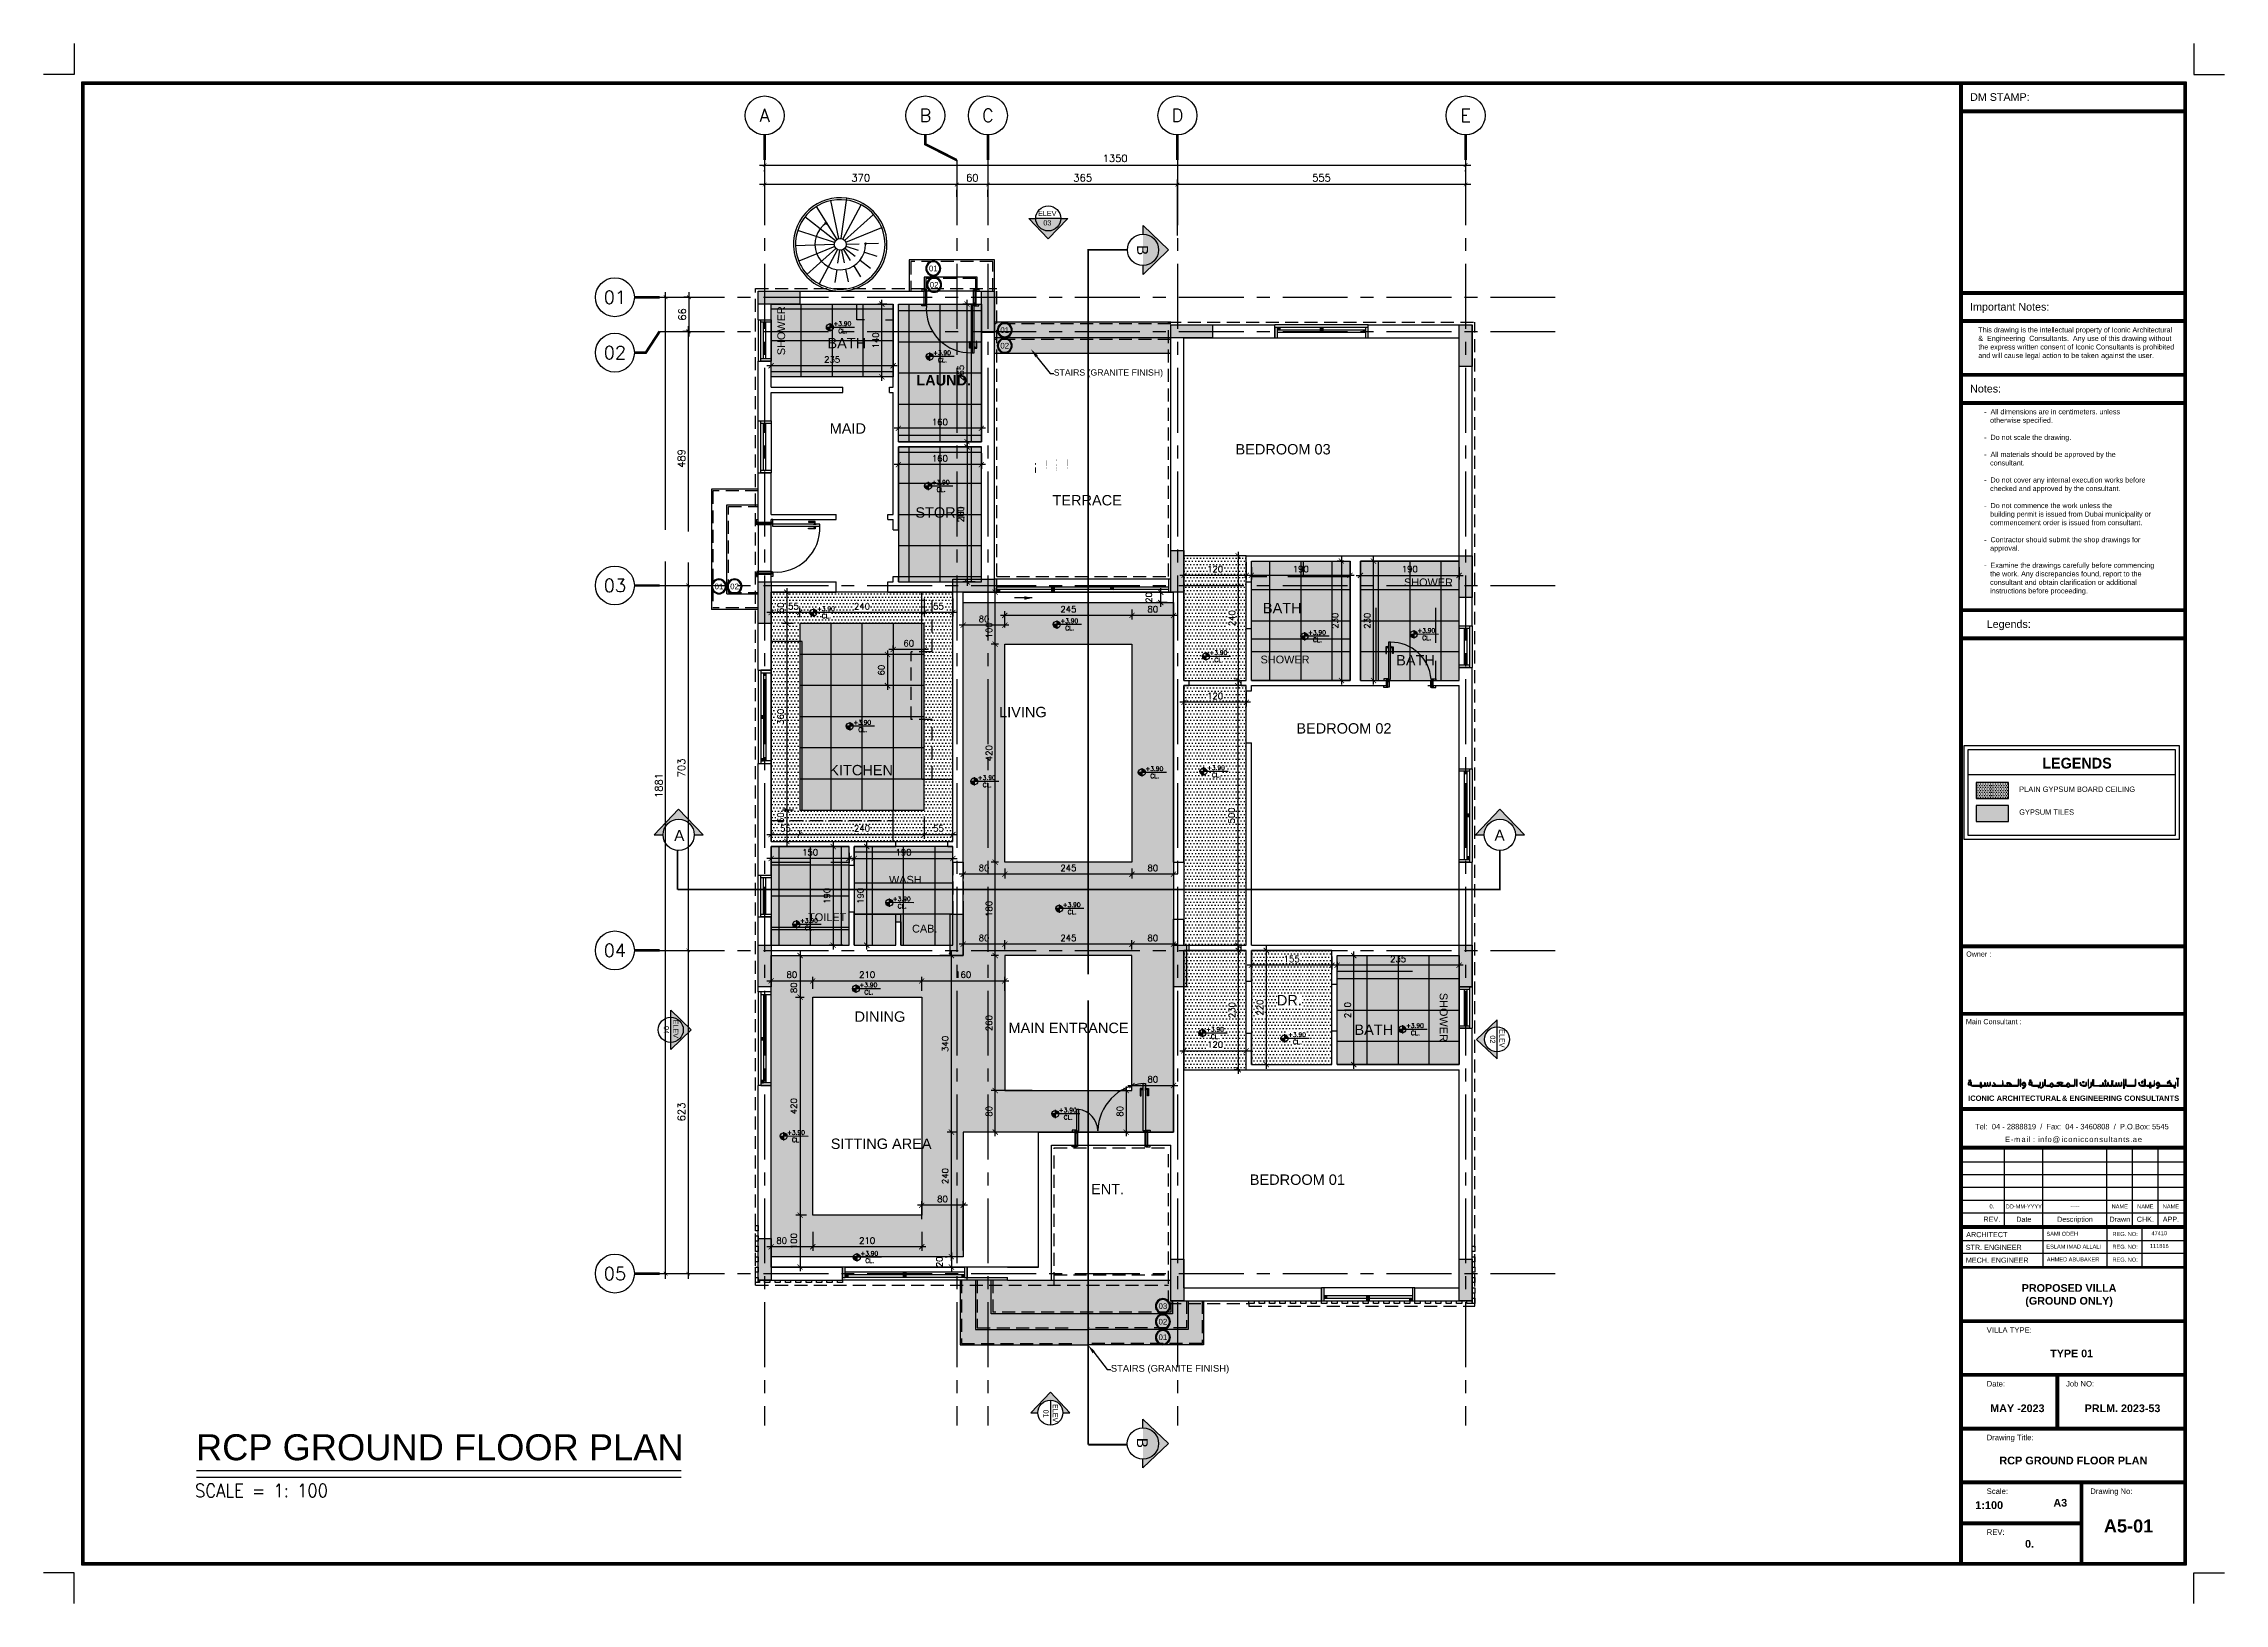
# Paper-space layout 'A3' of a CAD drawing. Header units: centimetres. Extents: x -37 to 4163, y -2 to 3003.
# The model-space entities are those that its viewports show. They can reach past a viewport. Long polylines and large blocks are cut down to what shows.
import ezdxf
from ezdxf import colors
from ezdxf.entities.mleader import LeaderData, LeaderLine
from ezdxf.enums import TextEntityAlignment as Align
from ezdxf.math import Vec2, Vec3

# ---------------------------------------------------------------- set-up
doc = ezdxf.new("R2010")
doc.units = ezdxf.units.CM
doc.header["$LTSCALE"] = 100
doc.header["$MEASUREMENT"] = 0
for name, pattern in [('A0-01 FLOOR PLANS$0$HIDDEN', [0.375, 0.25, -0.125]), ('GRID$0$GRID$0$XREF GRID$0$GRIDS$0$CENTER', [2, 1.25, -0.25, 0.25, -0.25]), ('GRID$0$GRIDS$0$CENTER', [2, 1.25, -0.25, 0.25, -0.25]), ('XREF CUTTING LINES$0$ACAD_ISO10W100', [18, 12, -3, 0, -3]), ('XREF CUTTING LINES$0$DASHDOT', [1, 0.5, -0.25, 0, -0.25])]:
    doc.linetypes.add(name, pattern=pattern)
for name, color, linetype in [('A0-01 FLOOR PLANS$0$ARROW INDICATOR', 4, 'Continuous'), ('A0-01 FLOOR PLANS$0$COUNTERS', 85, 'Continuous'), ('A0-01 FLOOR PLANS$0$HANDRAIL', 161, 'Continuous'), ('A0-01 FLOOR PLANS$0$HATCH', 8, 'Continuous'), ('A0-01 FLOOR PLANS$0$HIDDEN', 8, 'A0-01 FLOOR PLANS$0$HIDDEN'), ('A0-01 FLOOR PLANS$0$HIDDEN -03', 8, 'A0-01 FLOOR PLANS$0$HIDDEN'), ('A0-01 FLOOR PLANS$0$ID_Flooring_01', 123, 'Continuous'), ('A0-01 FLOOR PLANS$0$LVL', 2, 'Continuous'), ('A0-01 FLOOR PLANS$0$NUMBERS', 1, 'Continuous'), ('A0-01 FLOOR PLANS$0$STAIR', 4, 'Continuous'), ('A0-01 FLOOR PLANS$0$STAIRS', 4, 'Continuous'), ('A0-01 FLOOR PLANS$0$TEXT', 3, 'Continuous'), ('A0-01 FLOOR PLANS$0$WALL-01', 7, 'Continuous'), ('A0-01 FLOOR PLANS$0$WALL-03', 2, 'Continuous'), ('A0-01 FLOOR PLANS$0$WALL-04', 1, 'Continuous'), ('A0-01 FLOOR PLANS$0$WINDOW', 1, 'Continuous'), ('A0-01 FLOOR PLANS$0$WOODEN DOOR', 1, 'Continuous'), ('CEILING', 161, 'Continuous'), ('CUTTING LINE', 4, 'Continuous'), ('DIM IN', 1, 'Continuous'), ('DM TITLE - A3$0$MTEXT-1', 2, 'Continuous'), ('DM TITLE - A3$0$MTEXT-2', 3, 'Continuous'), ('DM TITLE - A3$0$SHEET', 1, 'Continuous'), ('DM TITLE - A3$0$TITLE LOGO', 7, 'Continuous'), ('FURNITURE', 111, 'Continuous'), ('GRID$0$DIM IN', 1, 'Continuous'), ('GRID$0$GRID', 11, 'GRID$0$GRIDS$0$CENTER'), ('GRID$0$WOODEN DOOR', 1, 'Continuous'), ('GRID$0$XREF GRID', 11, 'GRID$0$GRID$0$XREF GRID$0$GRIDS$0$CENTER'), ('HATCH', 8, 'Continuous'), ('ID_Ceiling_01', 161, 'Continuous'), ('ID_TitleBlock-Text', 3, 'Continuous'), ('M TXT', 2, 'Continuous'), ('MTEXT-2', 3, 'Continuous'), ('TEXT', 3, 'Continuous'), ('WALL-03', 2, 'Continuous'), ('XREF CUTTING LINES$0$ELEV', 2, 'XREF CUTTING LINES$0$ACAD_ISO10W100'), ('XREF CUTTING LINES$0$SECTION LINE', 6, 'XREF CUTTING LINES$0$DASHDOT'), ('XREF CUTTING LINES$0$WALL SECT LINE', 6, 'XREF CUTTING LINES$0$DASHDOT'), ('XREF GF COL$0$COLUMN', 6, 'Continuous'), ('XREF GF COL$0$COLUMN HATCH', 201, 'Continuous')]:
    doc.layers.add(name, color=color, linetype=linetype)
doc.layers.add('LVL', color=1, linetype='Continuous', true_color=0xff0000)
doc.layers.get('Defpoints').freeze()
doc.styles.add('02-Ground$0$ATTRIBUTE', font='ROMANS.shx')
doc.styles.add('22', font='romans.shx')
doc.styles.add('A0-01 FLOOR PLANS$0$02-Ground$0$ATTRIBUTE', font='ROMANS.shx')
doc.styles.add('A0-01 FLOOR PLANS$0$Arial-Bold', font='arialbd.ttf')
doc.styles.add('A0-01 FLOOR PLANS$0$ART', font='arial.ttf')
doc.styles.add('A0-01 FLOOR PLANS$0$ART-PS-1', font='arial.ttf', dxfattribs={"height": 20})
doc.styles.add('A0-01 FLOOR PLANS$0$GRIDS$0$20', font='romans.shx')
doc.styles.add('ART', font='arial.ttf')
doc.styles.add('ART-PS-2', font='arialbd.ttf', dxfattribs={"height": 20})
doc.styles.add('DM TITLE - A3$0$ART-PS-1', font='arial.ttf', dxfattribs={"height": 40})
doc.styles.add('DM TITLE - A3$0$ART-PS-2', font='arialbd.ttf', dxfattribs={"height": 20})
doc.styles.add('GRID$0$GRID$0$XREF GRID$0$GRIDS$0$18', font='romans.shx', dxfattribs={"width": 0.85, "height": 15})
doc.styles.add('GRID$0$GRIDS$0$18', font='romans.shx', dxfattribs={"width": 0.85, "height": 15})
doc.styles.add('GRID$0$ROMANS', font='romans')
doc.styles.add('GRIDS$0$20', font='romans.shx')
doc.styles.add('ROMANS', font='romans')
doc.styles.add('XREF CUTTING LINES$0$ART', font='arial.ttf')
doc.styles.add('XREF CUTTING LINES$0$ART-PS-1', font='arial.ttf', dxfattribs={"height": 20})
doc.dimstyles.new('100', dxfattribs={"dimtxt": 12, "dimasz": 10, "dimexe": 8, "dimexo": 12, "dimgap": 6, "dimtad": 1, "dimdec": 0, "dimzin": 0, "dimdsep": 46, "dimtxsty": '22', "dimblk": 'ARCHTICK', "dimcen": 30, "dimdle": 8, "dimclrd": 1, "dimclre": 1, "dimclrt": 2, "dimadec": 0, "dimazin": 0, "dimtfac": 1, "dimtdec": 0, "dimtmove": 2, "dimatfit": 3, "dimldrblk": 'OBLIQUE', "dimfxl": 100, "dimtolj": 1, "dimtzin": 0, "dimarcsym": 0})
doc.dimstyles.new('GRID$0$AS-17-100', dxfattribs={"dimtxt": 14, "dimasz": 7, "dimexe": 10, "dimexo": 25, "dimgap": 6, "dimtad": 1, "dimtoh": 1, "dimdec": 0, "dimdsep": 46, "dimtxsty": 'GRID$0$ROMANS', "dimblk1": 'GRID$0$_ARCHTICK', "dimblk2": 'GRID$0$_ARCHTICK', "dimsah": 1, "dimcen": 25, "dimdle": 10, "dimclrd": 1, "dimclre": 1, "dimclrt": 2, "dimadec": 0, "dimazin": 0, "dimtfac": 1, "dimtdec": 0, "dimtofl": 0, "dimtmove": 2, "dimatfit": 3, "dimldrblk": 'GRID$0$_ARCHTICK', "dimfxl": 1, "dimtolj": 1, "dimtzin": 0, "dimarcsym": 0})

psp = doc.layouts.new('A3')

# ---------------------------------------------------------------- texts
at = {"layer": 'MTEXT-2', "style": 'ART-PS-2'}
for s, height, p in [('RCP GROUND FLOOR PLAN', 15, (3872.6, 261.6)), ('1:100', 15, (3710.5, 175.7)), ('A5-01', 25, (3978.9, 127.5))]:
    psp.add_text(s, height=height, dxfattribs=at).set_placement(p, align=Align.BOTTOM_CENTER)
at = {"layer": 'TEXT', "style": 'ART'}
psp.add_text('RCP GROUND FLOOR PLAN', height=50, dxfattribs=at).set_placement((256.9, 274.1, 0))
at = {"layer": 'TEXT', "style": 'ROMANS', "width": 0.9}
psp.add_text('SCALE = 1: 100', height=25.6, dxfattribs=at).set_placement((255.2, 202.8, 0))

msp = doc.modelspace()

# ---------------------------------------------------------------- texts
at = {"layer": 'ID_TitleBlock-Text', "insert": (-1257.8, -640.7), "char_height": 40, "attachment_point": 1}
msp.add_mtext_dynamic_manual_height_columns('\\pi325.39689,t1285.39689;{\\fCentury Gothic|b1|i0|c0|p34;LEGENDS}', width=881.875, gutter_width=12.5, heights=[0], dxfattribs=at)
at = {"layer": 'TEXT', "char_height": 10, "attachment_point": 1, "style": 'ART'}
for s, insert in [('{\\fCentury Gothic|b0|i0|c0|p34;\\H2x;PLAIN GYPSUM BOARD CEILING}', (-1018.2, -747.8)), ('{\\fCentury Gothic|b0|i0|c0|p34;\\H2x;GYPSUM TILES}', (-1018.2, -832.8))]:
    msp.add_mtext_dynamic_manual_height_columns(s, width=661.095, gutter_width=100, heights=[0], dxfattribs=dict(at, insert=insert))

# ---------------------------------------------------------------- blocks, each defined once
blk = doc.blocks.new('DM TITLE - A3$0$A$C0F014806')
at = {"color": 20}
for p, q in [((10278, 1288), (10268, 1274)), ((11850, 1337), (11875, 1313)), ((12346, 1389), (12301, 1389)), ((1426, 1035), (1413, 1000)), ((1513, 1215), (1509, 1183)), ((2284, 1190), (2297, 1163)), ((5416, 1026), (5356, 1000)), ((5398, 1062), (5359, 1035)), ((5459, 1000), (5416, 1026)), ((5453, 1051), (5467, 1035)), ((9111, 886), (9111, 873)), ((9111, 873), (9205, 873)), ((9116, 1035), (9116, 1000)), ((9205, 873), (9194, 895)), ((9209, 960), (9199, 947)), ((10180, 1213), (10180, 1201)), ((10180, 1201), (10274, 1201)), ((10274, 1201), (10263, 1222)), ((11939, 1035), (11248, 1035)), ((11703, 1189), (11728, 1164)), ((12153, 1035), (11974, 1035)), ((12301, 999), (12346, 999))]:
    blk.add_line(p, q, dxfattribs=at)
for points in [[(110, 1350), (75, 1350), (75, 1315), (110, 1315)], [(180, 1350), (145, 1350), (145, 1315), (180, 1315)], [(2073, 1304), (2038, 1304), (2038, 1269), (2073, 1269)], [(3657, 1350), (3622, 1350), (3622, 1315), (3657, 1315)], [(3727, 1350), (3692, 1350), (3692, 1315), (3727, 1315)], [(8056, 1306), (8021, 1306), (8021, 1271), (8056, 1271)], [(8092, 1372), (8057, 1372), (8057, 1337), (8092, 1337)], [(8126, 1306), (8091, 1306), (8091, 1271), (8126, 1271)], [(8462, 1306), (8427, 1306), (8427, 1271), (8462, 1271)], [(8532, 1306), (8497, 1306), (8497, 1271), (8532, 1271)], [(10968, 1306), (10933, 1306), (10933, 1271), (10968, 1271)], [(10968, 1306), (10933, 1306), (10933, 1271), (10968, 1271)], [(12346, 1389), (12301, 1389), (12301, 999), (12346, 999)], [(762, 950), (727, 950), (727, 915), (762, 915)], [(832, 950), (797, 950), (797, 915), (832, 915)], [(4177, 950), (4142, 950), (4142, 915), (4177, 915)], [(4247, 950), (4212, 950), (4212, 915), (4247, 915)], [(6768, 1254), (6733, 1254), (6733, 1219), (6768, 1219)], [(6838, 1254), (6803, 1254), (6803, 1219), (6838, 1219)], [(10691, 945), (10656, 945), (10656, 910), (10691, 910)], [(10691, 945), (10656, 945), (10656, 910), (10691, 910)], [(10761, 945), (10726, 945), (10726, 910), (10761, 910)], [(10761, 945), (10726, 945), (10726, 910), (10761, 910)], [(12125, 945), (12090, 945), (12090, 910), (12125, 910)], [(12125, 945), (12090, 945), (12090, 910), (12125, 910)], [(12195, 945), (12160, 945), (12160, 910), (12195, 910)], [(12195, 945), (12160, 945), (12160, 910), (12195, 910)]]:
    blk.add_lwpolyline(points, close=True, dxfattribs=at)
for points in [[(2105, 1000), (2936, 1000, 0.4116766), (3001, 1065), (3001, 1384), (2966, 1384), (2966, 1065, -0.4104933), (2936, 1035), (2575, 1035)], [(4845, 1000), (4582, 1000, -0.4116766), (4517, 1065), (4517, 1384), (4552, 1384), (4552, 1065, 0.4104933), (4582, 1035), (4832, 1035)], [(5981, 1000), (6240, 1000, 0.4116766), (6304, 1065), (6304, 1384), (6269, 1384), (6269, 1065, -0.4104933), (6239, 1035), (5994, 1035)], [(7740, 1000), (7409, 1000, -0.4116766), (7344, 1065), (7344, 1384), (7379, 1384), (7379, 1065, 0.4104933), (7409, 1035), (7740, 1035)], [(9348, 1000), (9798, 1000, 0.4116766), (9863, 1065), (9863, 1384), (9828, 1384), (9828, 1065, -0.4104933), (9798, 1035), (9348, 1035)], [(10407, 1065), (10407, 1384), (10372, 1384), (10372, 1065, -0.4104933), (10342, 1035), (10205, 1035)], [(10372, 1065), (10372, 1384), (10407, 1384), (10407, 1065, 0.4104933), (10437, 1035), (10574, 1035)], [(11974, 1035, 0.5214336), (11775, 1212), (11875, 1313)], [(180, 1236), (180, 1255), (215, 1255), (215, 1065, 0.4104933), (245, 1035), (692, 1035)], [(692, 1000), (244, 1000, -0.4116766), (180, 1065), (180, 1071)], [(793, 1065), (793, 1216), (758, 1216), (758, 1065, -0.4104933), (728, 1035), (280, 1035)], [(280, 1000), (728, 1000, 0.2061118), (775, 1020, 0.2061118)], [(758, 1065), (758, 1216), (793, 1216), (793, 1065, 0.4104933), (823, 1035), (827, 1035)], [(827, 1000), (823, 1000, -0.2061118), (775, 1020, -0.2061118)], [(1028, 1077), (1028, 1203), (993, 1203), (993, 1065, -0.4104933), (963, 1035), (827, 1035)], [(827, 1000), (964, 1000, 0.2423502), (1017, 1027, 0.2423502)], [(1563, 1000), (2010, 1000, 0.2061118), (2058, 1020, 0.2061118)], [(2075, 1065), (2075, 1216), (2040, 1216), (2040, 1065, -0.4104933), (2010, 1035), (1620, 1035)], [(2340, 1035), (2106, 1035, -0.4179437), (2075, 1065), (2075, 1216), (2040, 1216), (2040, 1065)], [(2109, 1000), (2105, 1000, -0.2061118), (2058, 1020, -0.2061118)], [(3389, 1032, -0.4099067), (3239, 870), (3217, 907, 0.4099349), (3344, 993, 0.5798526), (3338, 999, -0.2506946), (3249, 1013, -0.5298209), (3263, 1209, -0.5599927), (3389, 1135), (3389, 1032)], [(3389, 1032), (3389, 1135, 0.5599927), (3263, 1209, 0.5298209), (3249, 1013, 0.2506946), (3338, 999, -0.5798526), (3344, 993, -0.4099349), (3217, 907), (3239, 870, 0.1599061), (3329, 904, 0.1599061)], [(3726, 1236), (3726, 1255), (3761, 1255), (3761, 1065, 0.4104933), (3791, 1035), (4166, 1035)], [(4166, 1000), (3791, 1000, -0.4116766), (3726, 1065), (3726, 1071)], [(3827, 1000), (4202, 1000, 0.4116766), (4266, 1065), (4266, 1216), (4231, 1216), (4231, 1065, -0.4104933), (4201, 1035), (3827, 1035)], [(4399, 1077), (4399, 1027, -0.4489047), (4268, 910), (4265, 877)], [(4434, 1077), (4434, 1027, -0.4623418), (4265, 877, -0.3763802)], [(6769, 1000), (6712, 1002, -0.3538405), (6605, 1212), (6641, 1212)], [(6771, 1035), (6720, 1037, -0.3562232), (6641, 1212)], [(6773, 1000), (6910, 1000, 0.4116766), (6975, 1065), (6975, 1216), (6940, 1216), (6940, 1065, -0.4104933), (6910, 1035), (6771, 1035)], [(7224, 1077), (7224, 1027, -0.4489047), (7092, 910), (7090, 877)], [(7259, 1077), (7259, 1027, -0.4623418), (7090, 877, -0.3763802)], [(7942, 1077), (7942, 1203), (7907, 1203), (7907, 1065, -0.4104933), (7877, 1035), (7740, 1035)], [(7740, 1000), (7877, 1000, 0.2423502), (7930, 1027, 0.2423502)], [(8215, 1077), (8215, 1213), (8250, 1213), (8250, 1083, 0.3861728), (8295, 1035), (8417, 1035)], [(8417, 1000), (8280, 1000, -0.2423502), (8227, 1027, -0.2423502)], [(8497, 1065), (8497, 1216), (8462, 1216), (8462, 1065, -0.4104933), (8432, 1035), (8295, 1035)], [(8295, 1000), (8432, 1000, 0.2061118), (8479, 1020, 0.2061118)], [(8462, 1065), (8462, 1216), (8497, 1216), (8497, 1065, 0.4104933), (8527, 1035), (8663, 1035)], [(8663, 1000), (8526, 1000, -0.2061118), (8479, 1020, -0.2061118)], [(8732, 1077), (8732, 1203), (8697, 1203), (8697, 1065, -0.4104933), (8667, 1035), (8531, 1035)], [(8531, 1000), (8668, 1000, 0.2423502), (8721, 1027, 0.2423502)], [(9145, 891, -0.3157159), (9111, 886, -0.9313616)], [(9255, 1096), (9246, 1078, -0.2800635), (9175, 1035, 345.0566503)], [(9279, 1065), (9277, 1063, -0.2800635), (9175, 1000)], [(10205, 1000), (10146, 1002, -0.3538405), (10040, 1212), (10075, 1212)], [(10205, 1035), (10155, 1037, -0.3562232), (10075, 1212, -2.4638586)], [(10214, 1218, -0.3157159), (10180, 1213, -0.9313616)], [(10205, 1000), (10342, 1000, 0.2061118), (10390, 1020, 0.2061118)], [(10574, 1000), (10437, 1000, -0.2061118), (10390, 1020, -0.2061118)], [(10727, 1065), (10727, 1216), (10692, 1216), (10692, 1065, -0.4104933), (10662, 1035), (10525, 1035)], [(10525, 1000), (10662, 1000, 0.2061118), (10710, 1020, 0.2061118)], [(10692, 1065), (10692, 1216), (10727, 1216), (10727, 1065, 0.4104933), (10757, 1035), (10894, 1035)], [(10894, 1000), (10757, 1000, -0.2061118), (10710, 1020, -0.2061118)], [(10766, 1000), (10903, 1000, 0.4116766), (10968, 1065), (10968, 1216), (10933, 1216), (10933, 1065, -0.4104933), (10903, 1035), (10766, 1035)], [(12153, 1000), (11238, 1000, -0.0691059), (11237, 989, -0.3532208), (11097, 873), (11075, 909, 0.4099349), (11203, 995, 0.5798526), (11196, 1001, -0.2506946), (11108, 1015, -0.5298209), (11122, 1211, -0.5599927), (11248, 1137), (11248, 1035)], [(11939, 1035, 0.6339981), (11728, 1164)]]:
    blk.add_lwpolyline(points, format="xyb", dxfattribs=at)
for points in [[(3123, 998), (3123, 1384), (3088, 1384), (3088, 998), (3123, 998)], [(6426, 998), (6426, 1384), (6391, 1384), (6391, 998), (6426, 998)], [(7095, 998), (7095, 1384), (7060, 1384), (7060, 998), (7095, 998)], [(9178, 1076), (9178, 1384), (9143, 1384), (9143, 1076), (9178, 1076)], [(9290, 1097), (9290, 1384), (9255, 1384), (9255, 1096)], [(11703, 1189), (11850, 1337)], [(180, 1236), (179, 1237), (147, 1254), (121, 1257), (81, 1254), (57, 1224), (43, 1195), (37, 1168), (31, 1140), (39, 1106), (54, 1081), (89, 1069), (131, 1070), (166, 1071), (180, 1071)], [(180, 1190), (160, 1213), (138, 1225), (120, 1226), (96, 1225), (83, 1207), (71, 1185), (66, 1162), (62, 1140), (67, 1118), (74, 1106), (94, 1099), (130, 1100), (165, 1101), (180, 1101)], [(180, 1101), (180, 1190)], [(280, 1035), (713, 1035)], [(713, 1000), (280, 1000)], [(993, 1203), (1028, 1203), (1028, 1077)], [(1028, 1077), (1028, 1203), (993, 1203), (993, 1073)], [(1182, 1077), (1182, 1203), (1147, 1203), (1147, 1077)], [(1336, 1073), (1336, 1213), (1301, 1213), (1301, 1077)], [(1413, 1000), (2010, 1000)], [(1590, 1035), (1426, 1035)], [(1509, 1183), (1533, 1172), (1550, 1156), (1566, 1131), (1579, 1099), (1588, 1060), (1590, 1035)], [(1513, 1215), (1550, 1197), (1573, 1176), (1593, 1145), (1608, 1108), (1618, 1064), (1620, 1035)], [(1590, 1035), (1563, 1035)], [(2010, 1035), (1620, 1035)], [(2284, 1190), (2308, 1202), (2342, 1210), (2378, 1213), (2428, 1211), (2472, 1202), (2511, 1178), (2539, 1150), (2556, 1116), (2569, 1073), (2574, 1042), (2575, 1035)], [(2297, 1163), (2319, 1174), (2342, 1180)], [(2544, 1035), (2455, 1035)], [(2457, 1174), (2461, 1174), (2493, 1154), (2515, 1132), (2528, 1105), (2540, 1066), (2544, 1037), (2544, 1035)], [(3726, 1236), (3725, 1237), (3694, 1254), (3667, 1257), (3627, 1254), (3604, 1224), (3590, 1195), (3584, 1168), (3578, 1140), (3585, 1106), (3601, 1081), (3636, 1069), (3678, 1070), (3713, 1071), (3726, 1071)], [(3726, 1190), (3706, 1213), (3685, 1225), (3667, 1226), (3643, 1225), (3630, 1207), (3618, 1185), (3613, 1162), (3609, 1140), (3614, 1118), (3621, 1106), (3641, 1099), (3677, 1100), (3712, 1101), (3726, 1101)], [(3726, 1101), (3726, 1190)], [(3827, 1035), (4186, 1035)], [(4186, 1000), (3827, 1000)], [(4434, 1073), (4434, 1213), (4399, 1213), (4399, 1077)], [(4832, 1035), (4638, 1035)], [(4638, 1000), (4845, 1000)], [(5011, 1000), (5356, 1000)], [(5359, 1035), (5025, 1035)], [(5398, 1062), (5389, 1070), (5359, 1108), (5338, 1126), (5323, 1138), (5299, 1146), (5252, 1161), (5268, 1209), (5310, 1233), (5357, 1243), (5413, 1247), (5470, 1240), (5518, 1224), (5576, 1188), (5555, 1155), (5453, 1051)], [(5531, 1174), (5431, 1071), (5412, 1091), (5381, 1129), (5357, 1149), (5338, 1165), (5308, 1174), (5290, 1180), (5293, 1189), (5321, 1205), (5361, 1213), (5413, 1217), (5463, 1211), (5505, 1196), (5534, 1179), (5531, 1174)], [(5459, 1000), (5815, 1000)], [(5802, 1035), (5467, 1035)], [(6895, 1000), (6769, 1000)], [(6771, 1035), (6895, 1035)], [(7259, 1073), (7259, 1213), (7224, 1213), (7224, 1077)], [(7907, 1203), (7942, 1203), (7942, 1077)], [(7942, 1077), (7942, 1203), (7907, 1203), (7907, 1073)], [(8096, 1077), (8096, 1203), (8061, 1203), (8061, 1077)], [(8250, 1083), (8250, 1213), (8215, 1213), (8215, 1077)], [(8697, 1203), (8732, 1203), (8732, 1077)], [(8732, 1077), (8732, 1203), (8697, 1203), (8697, 1073)], [(8886, 1077), (8886, 1203), (8851, 1203), (8851, 1077)], [(9040, 1073), (9040, 1213), (9005, 1213), (9005, 1077)], [(9175, 1035), (9116, 1035)], [(9116, 1000), (9175, 1000)], [(9348, 1000), (9331, 1005), (9315, 1018), (9300, 1031), (9279, 1065)], [(9348, 1035), (9319, 1053), (9300, 1071), (9290, 1097)]]:
    blk.add_lwpolyline(points, dxfattribs=at)
for points in [[(12218, 1065), (12218, 1216), (12183, 1216), (12183, 1065, -0.4104933), (12153, 1035), (11974, 1035, 0.5214336), (11775, 1212), (11875, 1313), (11850, 1337), (11703, 1189), (11728, 1164, -0.6339981), (11939, 1035), (11248, 1035), (11248, 1137, 0.5599927), (11122, 1211, 0.5298209), (11108, 1015, 0.2506946), (11196, 1001, -0.5798526), (11203, 995, -0.4099349), (11075, 909), (11097, 873, 0.3532208), (11237, 989, 0.0691059), (11238, 1000), (12154, 1000, 0.4116766)], [(12380, 1474, -0.5123425), (12314, 1457, 0.3168383), (12246, 1439), (12257, 1428, -0.3638196), (12319, 1439, 0.3838783), (12392, 1464)], [(12392, 1464), (12380, 1474, -0.5123425), (12314, 1457, 0.3168383), (12246, 1439), (12257, 1428, -0.3638196), (12319, 1439, 0.3838783)], [(3352, 1135), (3352, 1035, 0.1592411), (3325, 1034, -0.2491908), (3272, 1043, -0.5259878), (3281, 1176, -0.5536177)], [(3352, 1035, 0.1592411), (3325, 1034, -0.2491908), (3272, 1043, -0.5259878), (3281, 1176, -0.5536177), (3352, 1135)], [(11210, 1137), (11210, 1037, 0.1592411), (11184, 1036, -0.2491908), (11131, 1045, -0.5259878), (11140, 1178, -0.5536177)], [(11210, 1037, 0.1592411), (11184, 1036, -0.2491908), (11131, 1045, -0.5259878), (11140, 1178, -0.5536177), (11210, 1137)]]:
    blk.add_lwpolyline(points, format="xyb", close=True, dxfattribs=at)
for centre, radius, start, end in [((10249, 1250), 47.3, 53.09424, 222.10276), ((10249, 1250), 30.9, 53.09424, 296.37665), ((1088, 1092), 96.4, 222.33669, 322.93891), ((1088, 1092), 61.4, 194.58124, 345.41876), ((1242, 1092), 96.4, 217.06109, 348.37363), ((1242, 1092), 61.4, 194.58124, 345.41876), ((8002, 1092), 96.4, 222.33669, 322.93891), ((8002, 1092), 61.4, 194.58124, 345.41876), ((8155, 1092), 96.4, 217.06109, 317.66331), ((8155, 1092), 61.4, 194.58124, 345.41876), ((8792, 1092), 96.4, 222.33669, 322.93891), ((8792, 1092), 61.4, 194.58124, 345.41876), ((8946, 1092), 96.4, 217.06109, 348.37363), ((8946, 1092), 61.4, 194.58124, 345.41876), ((9181, 923), 47.3, 53.09424, 222.10276), ((9181, 923), 30.9, 53.09424, 296.37665)]:
    blk.add_arc(centre, radius, start, end, dxfattribs=at)
for centre, major_axis, ratio in [((2397, 1106), (0, -71), 0.7854068), ((4928, 1060), (0, -81.6), 0.8436498), ((5898, 1060), (0, -81.6), 0.8436498)]:
    blk.add_ellipse(centre, major_axis=major_axis, ratio=ratio, dxfattribs=at)
for points, knots in [([(2342, 1180), (2341, 1178), (2339, 1177), (2334, 1171), (2331, 1167), (2326, 1159), (2323, 1155), (2317, 1142), (2315, 1134), (2312, 1117), (2311, 1109), (2312, 1092), (2314, 1083), (2319, 1067), (2322, 1059), (2330, 1046), (2334, 1041), (2339, 1036), (2339, 1035), (2340, 1035)], [3.8100186, 3.8100186, 3.8100186, 3.8100186, 3.881833, 3.881833, 4.0483318, 4.0483318, 4.2148305, 4.2148305, 4.4954519, 4.4954519, 4.7760732, 4.7760732, 5.0566946, 5.0566946, 5.3373159, 5.3373159, 5.5510902, 5.5510902, 5.5765545, 5.5765545, 5.5765545, 5.5765545]), ([(2455, 1035), (2457, 1036), (2458, 1038), (2463, 1044), (2466, 1048), (2473, 1059), (2476, 1067), (2481, 1082), (2482, 1090), (2483, 1106), (2483, 1114), (2481, 1129), (2479, 1137), (2473, 1152), (2469, 1159), (2463, 1169), (2460, 1172), (2457, 1174)], [6.9898166, 6.9898166, 6.9898166, 6.9898166, 7.0733229, 7.0733229, 7.2419229, 7.2419229, 7.5027135, 7.5027135, 7.7635042, 7.7635042, 8.0242949, 8.0242949, 8.2850855, 8.2850855, 8.5458762, 8.5458762, 8.6755501, 8.6755501, 8.6755501, 8.6755501]), ([(5025, 1035), (5025, 1036), (5025, 1038), (5027, 1048), (5028, 1058), (5027, 1077), (5025, 1086), (5020, 1104), (5016, 1113), (5008, 1127), (5003, 1134), (4993, 1145), (4988, 1150), (4977, 1158), (4971, 1161), (4960, 1166), (4955, 1168), (4943, 1171), (4936, 1172), (4924, 1172), (4918, 1171), (4906, 1169), (4900, 1167), (4889, 1163), (4883, 1160), (4873, 1153), (4868, 1149), (4860, 1141), (4855, 1136), (4848, 1126), (4845, 1121), (4839, 1110), (4837, 1104), (4832, 1089), (4831, 1079), (4829, 1060), (4830, 1050), (4831, 1039), (4832, 1037), (4832, 1035)], [7.6117543, 7.6117543, 7.6117543, 7.6117543, 7.6566559, 7.6566559, 7.920474, 7.920474, 8.1842921, 8.1842921, 8.4481102, 8.4481102, 8.6630457, 8.6630457, 8.8779812, 8.8779812, 9.0540087, 9.0540087, 9.2300361, 9.2300361, 9.4060636, 9.4060636, 9.582091, 9.582091, 9.7581185, 9.7581185, 9.9341459, 9.9341459, 10.1101734, 10.1101734, 10.2862008, 10.2862008, 10.4622283, 10.4622283, 10.6382557, 10.6382557, 10.9076221, 10.9076221, 11.1769884, 11.1769884, 11.2378015, 11.2378015, 11.2378015, 11.2378015]), ([(4845, 1000), (4848, 996), (4850, 992), (4857, 983), (4861, 978), (4872, 968), (4877, 964), (4890, 957), (4896, 954), (4908, 951), (4914, 950), (4922, 949), (4925, 949), (4928, 949), (4932, 949), (4936, 949), (4946, 950), (4952, 951), (4963, 955), (4968, 958), (4978, 963), (4983, 967), (4992, 974), (4996, 978), (5003, 987), (5007, 992), (5010, 998), (5011, 999), (5011, 1000)], [5.3081516, 5.3081516, 5.3081516, 5.3081516, 5.4325358, 5.4325358, 5.6324363, 5.6324363, 5.8323369, 5.8323369, 6.0322374, 6.0322374, 6.196266, 6.196266, 6.2831853, 6.2831853, 6.2831853, 6.396255, 6.396255, 6.5623521, 6.5623521, 6.7284493, 6.7284493, 6.8945464, 6.8945464, 7.0606435, 7.0606435, 7.2267406, 7.2267406, 7.2582165, 7.2582165, 7.2582165, 7.2582165]), ([(5994, 1035), (5995, 1036), (5995, 1038), (5997, 1048), (5997, 1058), (5996, 1077), (5995, 1086), (5989, 1104), (5986, 1113), (5977, 1127), (5973, 1134), (5963, 1145), (5958, 1150), (5946, 1158), (5941, 1161), (5930, 1166), (5924, 1168), (5912, 1171), (5906, 1172), (5894, 1172), (5888, 1171), (5876, 1169), (5870, 1167), (5858, 1163), (5853, 1160), (5843, 1153), (5838, 1149), (5829, 1141), (5825, 1136), (5818, 1126), (5815, 1121), (5809, 1110), (5807, 1104), (5802, 1089), (5800, 1079), (5799, 1060), (5799, 1050), (5801, 1039), (5801, 1037), (5802, 1035)], [7.6117543, 7.6117543, 7.6117543, 7.6117543, 7.6566559, 7.6566559, 7.920474, 7.920474, 8.1842921, 8.1842921, 8.4481102, 8.4481102, 8.6630457, 8.6630457, 8.8779812, 8.8779812, 9.0540087, 9.0540087, 9.2300361, 9.2300361, 9.4060636, 9.4060636, 9.582091, 9.582091, 9.7581185, 9.7581185, 9.9341459, 9.9341459, 10.1101734, 10.1101734, 10.2862008, 10.2862008, 10.4622283, 10.4622283, 10.6382557, 10.6382557, 10.9076221, 10.9076221, 11.1769884, 11.1769884, 11.2378015, 11.2378015, 11.2378015, 11.2378015]), ([(5815, 1000), (5817, 996), (5820, 992), (5826, 983), (5831, 978), (5841, 968), (5847, 964), (5859, 957), (5866, 954), (5878, 951), (5883, 950), (5892, 949), (5895, 949), (5898, 949), (5902, 949), (5906, 949), (5916, 950), (5921, 951), (5932, 955), (5937, 958), (5948, 963), (5952, 967), (5961, 974), (5965, 978), (5973, 987), (5976, 992), (5980, 998), (5981, 999), (5981, 1000)], [5.3081516, 5.3081516, 5.3081516, 5.3081516, 5.4325358, 5.4325358, 5.6324363, 5.6324363, 5.8323369, 5.8323369, 6.0322374, 6.0322374, 6.196266, 6.196266, 6.2831853, 6.2831853, 6.2831853, 6.396255, 6.396255, 6.5623521, 6.5623521, 6.7284493, 6.7284493, 6.8945464, 6.8945464, 7.0606435, 7.0606435, 7.2267406, 7.2267406, 7.2582165, 7.2582165, 7.2582165, 7.2582165])]:
    blk.add_open_spline(points, degree=3, knots=knots, dxfattribs=at)
at = {"layer": 'DM TITLE - A3$0$MTEXT-2', "color": 20, "style": 'DM TITLE - A3$0$ART-PS-2'}
for s, p in [('ICONIC', (801, 40)), ('ARCHITECTURAL ', (3645, 40)), ('& ENGINEERING ', (7352, 40)), ('CONSUL', (10109, 40)), ('T', (11128, 40)), ('ANTS', (11807, 40))]:
    blk.add_text(s, height=315, dxfattribs=at).set_placement(p, align=Align.BOTTOM_CENTER)
blk = doc.blocks.new('DM TITLE - A3')
at = {"color": 20}
blk.add_line((3687.3, 1019.8), (4114, 1019.8), dxfattribs=at)
at = {"layer": 'DM TITLE - A3$0$SHEET'}
for p, q in [((3682.4, 2993.7), (3682.4, 145.6)), ((3687.3, 2993.7), (3687.3, 145.6)), ((3769, 795), (3769, 942.9)), ((3842.9, 795), (3842.9, 942.9)), ((3966.1, 795), (3966.1, 942.9)), ((4015.4, 795), (4015.4, 942.9)), ((4064.7, 795), (4064.7, 942.9)), ((3867.6, 510.3), (3867.6, 406.8)), ((3872.5, 510.3), (3872.5, 406.8))]:
    blk.add_line(p, q, dxfattribs=at)
for points in [[(51.4, 3072), (51.4, 3012.8), (-7.8, 3012.8)], [(4133.1, 3072), (4133.1, 3012.8), (4192.2, 3012.8)], [(3687.3, 2944.4), (4114, 2944.4)], [(3687.3, 2939.5), (4114, 2939.5)], [(3687.3, 2594.5), (4114, 2594.5)], [(3687.3, 2589.6), (4114, 2589.6)], [(3687.3, 2540.3), (4114, 2540.3)], [(3687.3, 2535.4), (4114, 2535.4)], [(3687.3, 2436.8), (4114, 2436.8)], [(3687.3, 2431.9), (4114, 2431.9)], [(3687.3, 2382.6), (4114, 2382.6)], [(3687.3, 2377.7), (4114, 2377.7)], [(3687.3, 1983.5), (4114, 1983.5)], [(3687.3, 1978.5), (4114, 1978.5)], [(3687.3, 1929.3), (4114, 1929.3)], [(3687.3, 1924.3), (4114, 1924.3)], [(3687.3, 1336), (4114, 1336)], [(3687.3, 1331.1), (4114, 1331.1)], [(3687.3, 1205.9), (4114, 1205.9)], [(3687.3, 1200.9), (4114, 1200.9)], [(3687.3, 1022.3), (4114, 1022.3)], [(3687.3, 1017.4), (4114, 1017.4)], [(3687.3, 947.8), (4114, 947.8)], [(3687.3, 942.9), (4114, 942.9)], [(3687.3, 918.2), (4114, 918.2)], [(3687.3, 893.6), (4114, 893.6)], [(3687.3, 868.9), (4114, 868.9)], [(3687.3, 844.3), (4114, 844.3)], [(3687.3, 819.7), (4114, 819.7)], [(3687.3, 795), (4114, 795)], [(3687.3, 791.2), (4114, 791.2)], [(3687.3, 790.1), (4114, 790.1)], [(3687.3, 766.5), (4114, 766.5)], [(3687.3, 741.9), (4114, 741.9)], [(3687.3, 613.8), (4114, 613.8)], [(3687.3, 608.9), (4114, 608.9)], [(3687.3, 510.3), (4114, 510.3)], [(3687.3, 505.4), (4114, 505.4)], [(3687.3, 406.8), (4114, 406.8)], [(3687.3, 401.9), (4114, 401.9)], [(3687.3, 303.3), (4114, 303.3)], [(3687.3, 298.4), (4114, 298.4)], [(3914.4, 298.4), (3914.4, 145.6)], [(3919.3, 298.4), (3919.3, 145.6)], [(3687.3, 224.5), (3914.4, 224.5)], [(3687.3, 219.5), (3914.4, 219.5)], [(51.4, 67.3), (51.4, 126.5), (-7.8, 126.5)], [(4133.1, 67.3), (4133.1, 126.5), (4192.2, 126.5)]]:
    blk.add_lwpolyline(points, dxfattribs=at)
for points in [[(65.6, 2998.6), (4118.9, 2998.6), (4118.9, 140.7), (65.6, 140.7)], [(70.5, 2993.7), (4114, 2993.7), (4114, 145.6), (70.5, 145.6)]]:
    blk.add_lwpolyline(points, close=True, dxfattribs=at)
at = {"layer": 'DM TITLE - A3$0$SHEET', "const_width": 4.93}
blk.add_lwpolyline([(68.1, 2996.2), (4116.4, 2996.2), (4116.4, 143.2), (68.1, 143.2)], close=True, dxfattribs=at)
for points in [[(3684.9, 2993.7), (3684.9, 145.6)], [(3687.3, 2941.9), (4114, 2941.9)], [(3687.3, 2592.1), (4114, 2592.1)], [(3687.3, 2537.9), (4114, 2537.9)], [(3687.3, 2434.4), (4114, 2434.4)], [(3687.3, 2380.2), (4114, 2380.2)], [(3687.3, 1981), (4114, 1981)], [(3687.3, 1926.8), (4114, 1926.8)], [(3687.3, 1333.6), (4114, 1333.6)], [(3687.3, 1203.4), (4114, 1203.4)], [(3687.3, 1019.8), (4114, 1019.8)], [(3687.3, 945.3), (4114, 945.3)], [(3687.3, 792.6), (4114, 792.6)], [(3687.3, 714.8), (4114, 714.8)], [(3687.3, 611.3), (4114, 611.3)], [(3687.3, 507.8), (4114, 507.8)], [(3870, 510.3), (3870, 406.8)], [(3687.3, 404.3), (4114, 404.3)], [(3687.3, 300.9), (4114, 300.9)], [(3916.8, 298.4), (3916.8, 145.6)], [(3687.3, 222), (3914.4, 222)]]:
    blk.add_lwpolyline(points, dxfattribs=at)
at = {"layer": 'DM TITLE - A3$0$TITLE LOGO', "color": 1}
for p, q in [((3842.9, 791.2), (3842.9, 714.8)), ((3966.1, 791.2), (3966.1, 714.8)), ((4033, 791.2), (4033, 712.3))]:
    blk.add_line(p, q, dxfattribs=at)
at = {"layer": 'DM TITLE - A3$0$TITLE LOGO', "color": 20, "xscale": 0.03283918365200329, "yscale": 0.03283918365200329, "zscale": 0.03283918365200329}
blk.add_blockref('DM TITLE - A3$0$A$C0F014806', (3697.8, 1030.9), dxfattribs=at)
at = {"layer": 'DM TITLE - A3$0$MTEXT-1', "color": 3, "style": 'DM TITLE - A3$0$ART-PS-1'}
for s, height, p in [('DM STAMP:', 14.78, (3702.5, 2969.1)), ('Important Notes:', 14.784, (3702.5, 2565)), ('Notes:', 14.78, (3702.5, 2407.3)), ('Legends:', 14.78, (3734.5, 1953.9))]:
    blk.add_text(s, height=height, dxfattribs=at).set_placement(p, align=Align.MIDDLE_LEFT)
for s, height, p in [('Owner :', 9.86, (3719.1, 1318.2)), ('Main Consultant :', 9.856, (3748, 1188)), ('REV.', 9.86, (3744.4, 807.3)), ('Date', 9.86, (3806, 807.3)), ('Description', 9.856, (3904.5, 807.3)), ('Drawn', 9.86, (3990.8, 807.3)), ('CHK.', 9.86, (4040, 807.3)), ('APP.', 9.86, (4089.3, 807.3))]:
    blk.add_text(s, height=height, dxfattribs=at).set_placement(p, align=Align.MIDDLE_CENTER)
at = {"layer": 'DM TITLE - A3$0$MTEXT-1', "style": 'DM TITLE - A3$0$ART-PS-1'}
for s, p in [('VILLA TYPE:', (3734.5, 585.5)), ('Date:', (3734.5, 482)), ('Job NO:', (3887.3, 482)), ('Drawing Title:', (3734.5, 378.5)), ('Scale:', (3734.5, 275)), ('Drawing No:', (3934.1, 275)), ('REV:', (3734.5, 196.2))]:
    blk.add_text(s, height=10.56, dxfattribs=at).set_placement(p, align=Align.BOTTOM_LEFT)
at = {"layer": 'DM TITLE - A3$0$MTEXT-1', "char_height": 10.56, "width": 419.78, "attachment_point": 4, "style": 'DM TITLE - A3$0$ART-PS-1'}
for s, insert in [('{\\W0.98;Tel:  04 - 2888819  /  Fax:  \\Q1.2;04 - 3460808  /  \\Q0;P.O.Box: 5545 }', (3712.2, 985.7)), ('{\\fArial|b0|i0|c0|p34;\\W0.98;\\T1.2;E-mail : info@iconicconsultants.ae}', (3769.7, 960.2))]:
    blk.add_mtext(s, dxfattribs=dict(at, insert=insert))
at = {"layer": 'DM TITLE - A3$0$MTEXT-2', "color": 2, "style": 'DM TITLE - A3$0$ART-PS-1'}
for s, p in [('0.', (3744.4, 832)), ('DD-MM-YYYY', (3806, 832)), ('-----', (3904.5, 832)), ('NAME', (3990.8, 832)), ('NAME', (4040, 832)), ('NAME', (4089.3, 832)), ('111816', (4066.9, 755.8)), ('47410', (4066.9, 780.5))]:
    blk.add_text(s, height=7.74, dxfattribs=at).set_placement(p, align=Align.MIDDLE_CENTER)
at = {"layer": 'DM TITLE - A3$0$MTEXT-2', "style": 'DM TITLE - A3$0$ART-PS-1'}
for s, height, p in [('STR. ENGINEER', 9.916, (3748, 753.2)), ('ARCHITECT', 9.92, (3734.7, 777.8)), ('REG. NO:', 7.74, (4001, 778.9)), ('REG. NO:', 7.74, (4001, 754.3)), ('MECH. ENGINEER', 9.916, (3754.7, 728.5)), ('REG. NO:', 7.74, (4001, 729.6))]:
    blk.add_text(s, height=height, dxfattribs=at).set_placement(p, align=Align.MIDDLE_CENTER)
at = {"layer": 'DM TITLE - A3$0$MTEXT-2', "color": 2, "style": 'DM TITLE - A3$0$ART-PS-1'}
for s, height, p in [('SAMI ODEH', 7.74, (3849.6, 775.4)), ('ESLAM IMAD ALLALI', 7.744, (3849.4, 750.8)), ('AHMED ABUBAKER', 7.744, (3850.3, 726.2))]:
    blk.add_text(s, height=height, dxfattribs=at).set_placement(p)
at = {"layer": 'DM TITLE - A3$0$MTEXT-2', "style": 'DM TITLE - A3$0$ART-PS-2'}
for s, height, p in [('PROPOSED VILLA', 14.784, (3893.2, 663.1)), ('(GROUND ONLY)', 14.784, (3893.2, 638.4)), ('TYPE 01', 14.78, (3898.1, 537)), ('MAY -2023', 14.78, (3793.6, 431.4)), (' PRLM. 2023-53', 14.784, (3993.2, 431.4)), ('A3', 14.78, (3876.2, 249.4)), ('0.', 14.78, (3817, 170.3))]:
    blk.add_text(s, height=height, dxfattribs=at).set_placement(p, align=Align.BOTTOM_CENTER)
at = {"layer": 'DM TITLE - A3$0$MTEXT-2', "attachment_point": 1, "style": 'DM TITLE - A3$0$ART-PS-1'}
for s, insert, char_height, width in [('This drawing is the intellectual property of Iconic Architectural &  Engineering  Consultants.  Any use of this drawing without the express written consent of Iconic Consultants is prohibited and will cause legal action to be taken^Iagainst the user.', (3718.3, 2525.5), 9.8559, 378.346), ('-  All dimensions are in centimeters. unless\\P   otherwise specified.\\P\\P-  Do not scale the drawing.\\P\\P-  All materials should be approved by the\\P   consultant. \\P\\P-  Do not cover any internal execution works before \\P   checked and approved by the consultant. \\P\\P-  Do not commence the work unless the  \\P   building permit is issued from Dubai municipality or\\P   commencement order is issued from consultant. \\P\\P-  Contractor should submit the shop drawings for\\P   approval. \\P\\P-  Examine the drawings carefully before commencing\\P   the work. Any discrepancies found, report to the\\P   consultant and obtain clarification or additional\\P   instructions before proceeding.', (3729.6, 2367.8), 9.856, 366.898)]:
    blk.add_mtext(s, dxfattribs=dict(at, insert=insert, char_height=char_height, width=width))
blk = doc.blocks.new('A0-01 FLOOR PLANS$0$d2232')
at = {"layer": 'A0-01 FLOOR PLANS$0$WOODEN DOOR'}
for p, q in [((-134.5, 31), (-137, 28.5)), ((-134.5, 28.5), (-137, 31)), ((-134.5, 1), (-137, 3.5)), ((-134.5, 3.5), (-137, 1)), ((0.5, 31), (3, 28.5)), ((0.5, 28.5), (3, 31)), ((0.5, 1), (3, 3.5)), ((0.5, 3.5), (3, 1))]:
    blk.add_line(p, q, dxfattribs=at)
for points in [[(-5.7, 112.5), (-10.7, 112.5, 0.414214), (-11.2, 111.9), (-11.2, 98.4, 0.414214), (-11, 98.2), (-9.7, 98.2, 0.414214), (-9.5, 98.4), (-9.5, 110.5, -0.414214), (-9.2, 110.7), (-5.7, 110.7)], [(-0.7, 112.5), (4.3, 112.5, -0.414214), (4.8, 111.9), (4.8, 98.4, -0.414214), (4.6, 98.2), (3.3, 98.2, -0.414214), (3.1, 98.4), (3.1, 110.5, 0.414214), (2.8, 110.7), (-0.7, 110.7)]]:
    blk.add_lwpolyline(points, format="xyb", dxfattribs=at)
for points in [[(-5.4, 108.8), (-5.7, 108.8), (-5.7, 114.3), (-5.4, 114.3)], [(-1, 108.8), (-0.7, 108.8), (-0.7, 114.3), (-1, 114.3)], [(-134, 31), (-134, 32), (-142, 32), (-142, 28.5)], [(-134, 1), (-134, 0), (-142, 0), (-142, 3.5)], [(-134.5, 31), (-137, 31), (-137, 28.5), (-134.5, 28.5)], [(-134.5, 3.5), (-137, 3.5), (-137, 1), (-134.5, 1)], [(-134.5, 31), (-133, 31), (-133, 27), (-132, 27), (-132, 1), (-134.5, 1), (-134.5, 31)], [(0.5, 31), (-1, 31), (-1, 27), (-2, 27), (-2, 1), (0.5, 1), (0.5, 31)], [(0, 31), (0, 32), (8, 32), (8, 28.5)], [(0, 1), (0, 0), (8, 0), (8, 3.5)], [(0.5, 31), (3, 31), (3, 28.5), (0.5, 28.5)], [(0.5, 3.5), (3, 3.5), (3, 1), (0.5, 1)]]:
    blk.add_lwpolyline(points, dxfattribs=at)
for points in [[(-5.4, 122), (-1, 122), (-1, 31), (-5.4, 31)], [(-129.6, 72.3), (-134, 72.3), (-134, 31), (-129.6, 31)]]:
    blk.add_lwpolyline(points, close=True, dxfattribs=at)
for centre, radius, start, end in [((1, 28.2), 94.1, 93.9429, 178.2769), ((-134.5, 31), 41.5, 0, 83.2298)]:
    blk.add_arc(centre, radius, start, end, dxfattribs=at)
blk = doc.blocks.new('A0-01 FLOOR PLANS$0$W01')
at = {"layer": 'A0-01 FLOOR PLANS$0$WINDOW'}
for p, q in [((-1210, 1985), (-1550, 1985)), ((-1210, 1960), (-1550, 1960)), ((-1215, 1970), (-1545, 1970)), ((-1439.2, 1965), (-1545, 1965)), ((-1540, 1965), (-1545, 1960)), ((-1545, 1965), (-1540, 1960)), ((-1540, 1965), (-1540, 1960)), ((-1439.2, 1960), (-1439.2, 1970)), ((-1434.2, 1970), (-1439.2, 1965)), ((-1439.2, 1970), (-1434.2, 1965)), ((-1434.2, 1965), (-1439.2, 1965)), ((-1434.2, 1965), (-1439.2, 1960)), ((-1439.2, 1965), (-1434.2, 1960)), ((-1434.2, 1960), (-1434.2, 1970)), ((-1325.8, 1965), (-1434.2, 1965)), ((-1325.8, 1965), (-1325.8, 1970)), ((-1320.8, 1970), (-1325.8, 1965)), ((-1325.8, 1970), (-1320.8, 1965)), ((-1320.8, 1965), (-1325.8, 1965)), ((-1320.8, 1965), (-1320.8, 1970)), ((-1215, 1965), (-1320.8, 1965))]:
    blk.add_line(p, q, dxfattribs=at)
for points in [[(-1550, 1960), (-1545, 1960), (-1545, 1985), (-1550, 1985)], [(-1215, 1960), (-1210, 1960), (-1210, 1985), (-1215, 1985)]]:
    blk.add_lwpolyline(points, close=True, dxfattribs=at)
blk = doc.blocks.new('A0-01 FLOOR PLANS$0$W02')
at = {"layer": 'A0-01 FLOOR PLANS$0$WINDOW'}
for p, q in [((-1827.5, 660), (-1597.5, 660)), ((-1597.5, 650), (-1827.5, 650)), ((-1597.5, 645), (-1827.5, 645)), ((-1827.5, 645), (-1822.5, 640)), ((-1822.5, 645), (-1827.5, 640)), ((-1597.5, 640), (-1827.5, 640)), ((-1822.5, 645), (-1822.5, 640)), ((-1715, 640), (-1715, 650)), ((-1710, 650), (-1715, 645)), ((-1715, 650), (-1710, 645)), ((-1715, 645), (-1710, 640)), ((-1710, 645), (-1715, 640)), ((-1710, 640), (-1710, 650)), ((-1602.5, 645), (-1597.5, 640)), ((-1597.5, 645), (-1602.5, 640)), ((-1602.5, 645), (-1602.5, 640))]:
    blk.add_line(p, q, dxfattribs=at)
for points in [[(-1832.5, 640), (-1827.5, 640), (-1827.5, 660), (-1832.5, 660)], [(-1597.5, 640), (-1592.5, 640), (-1592.5, 660), (-1597.5, 660)]]:
    blk.add_lwpolyline(points, close=True, dxfattribs=at)
blk = doc.blocks.new('A0-01 FLOOR PLANS$0$W05')
at = {"layer": 'A0-01 FLOOR PLANS$0$WINDOW'}
for p, q in [((-650, 1615), (-650, 1445)), ((-645, 1615), (-645, 1445)), ((-645, 1615), (-640, 1615)), ((-640, 1615), (-645, 1610)), ((-645, 1615), (-640, 1610)), ((-645, 1610), (-640, 1610)), ((-640, 1615), (-640, 1445)), ((-630, 1445), (-630, 1615)), ((-650, 1532.5), (-645, 1532.5)), ((-645, 1527.5), (-650, 1532.5)), ((-650, 1527.5), (-645, 1532.5)), ((-650, 1527.5), (-645, 1527.5)), ((-645, 1532.5), (-640, 1532.5)), ((-640, 1532.5), (-645, 1527.5)), ((-645, 1532.5), (-640, 1527.5)), ((-645, 1527.5), (-640, 1527.5)), ((-650, 1450), (-645, 1450)), ((-645, 1450), (-650, 1445)), ((-650, 1450), (-645, 1445)), ((-650, 1445), (-645, 1445))]:
    blk.add_line(p, q, dxfattribs=at)
for points in [[(-650, 1615), (-630, 1615), (-630, 1620), (-650, 1620)], [(-650, 1440), (-630, 1440), (-630, 1445), (-650, 1445)]]:
    blk.add_lwpolyline(points, close=True, dxfattribs=at)
blk = doc.blocks.new('A0-01 FLOOR PLANS$0$W06')
at = {"layer": 'A0-01 FLOOR PLANS$0$WINDOW'}
for p, q in [((-2005, 2490), (-2005, 2400)), ((-1995, 2400), (-1995, 2490)), ((-1990, 2400), (-1990, 2490)), ((-1985, 2400), (-1985, 2490))]:
    blk.add_line(p, q, dxfattribs=at)
for points in [[(-1985, 2495), (-2005, 2495), (-2005, 2490), (-1985, 2490)], [(-1985, 2400), (-2005, 2400), (-2005, 2395), (-1985, 2395)]]:
    blk.add_lwpolyline(points, close=True, dxfattribs=at)
blk = doc.blocks.new('XREF CUTTING LINES')
at = {"layer": 'XREF CUTTING LINES$0$ELEV'}
h = blk.add_hatch(color=251, dxfattribs=at)
edge = h.paths.add_edge_path()
edge.add_line((-1183.6, 2848), (-1197.2, 2848))
edge.add_ellipse((-1221.3, 2848), major_axis=(-17, -17), ratio=1, start_angle=-45, end_angle=135, ccw=False)
edge.add_line((-1245.4, 2848), (-1259, 2848))
edge.add_line((-1259, 2848), (-1221.3, 2808.6))
edge.add_line((-1221.3, 2808.6), (-1183.6, 2848))
h = blk.add_hatch(color=251, dxfattribs=at)
edge = h.paths.add_edge_path()
edge.add_line((-1948.3, 1322.7), (-1948.3, 1309.1))
edge.add_ellipse((-1948.3, 1285), major_axis=(17, -17), ratio=1, start_angle=-45, end_angle=135, ccw=False)
edge.add_line((-1948.3, 1260.9), (-1948.3, 1247.3))
edge.add_line((-1948.3, 1247.3), (-1908.9, 1285))
edge.add_line((-1908.9, 1285), (-1948.3, 1322.7))
h = blk.add_hatch(color=251, dxfattribs=at)
edge = h.paths.add_edge_path()
edge.add_line((-356.9, 1304.4), (-356.9, 1290.8))
edge.add_ellipse((-356.9, 1266.7), major_axis=(-17, -17), ratio=1, start_angle=225, end_angle=405)
edge.add_line((-356.9, 1242.6), (-356.9, 1229))
edge.add_line((-356.9, 1229), (-396.3, 1266.7))
edge.add_line((-396.3, 1266.7), (-356.9, 1304.4))
h = blk.add_hatch(color=251, dxfattribs=at)
edge = h.paths.add_edge_path()
edge.add_line((-1179.6, 547.5), (-1193.2, 547.5))
edge.add_ellipse((-1217.2, 547.5), major_axis=(-17, 17), ratio=1, start_angle=225, end_angle=405)
edge.add_line((-1241.3, 547.5), (-1254.9, 547.5))
edge.add_line((-1254.9, 547.5), (-1217.2, 586.9))
edge.add_line((-1217.2, 586.9), (-1179.6, 547.5))
at = {"layer": 'XREF CUTTING LINES$0$SECTION LINE'}
h = blk.add_hatch(color=251, dxfattribs=at)
edge = h.paths.add_edge_path()
edge.add_line((-1038.8, 2834.5), (-1038.8, 2817.5))
edge.add_ellipse((-1038.8, 2787.4), major_axis=(21.3, -21.3), ratio=1, start_angle=-45, end_angle=135, ccw=False)
edge.add_line((-1038.8, 2757.3), (-1038.8, 2740.3))
edge.add_line((-1038.8, 2740.3), (-989.6, 2787.4))
edge.add_line((-989.6, 2787.4), (-1038.8, 2834.5))
h = blk.add_hatch(color=251, dxfattribs=at)
edge = h.paths.add_edge_path()
edge.add_line((-1886, 1660.7), (-1903, 1660.7))
edge.add_ellipse((-1933.1, 1660.7), major_axis=(-21.3, 21.3), ratio=1, start_angle=225, end_angle=405)
edge.add_line((-1963.2, 1660.7), (-1980.2, 1660.7))
edge.add_line((-1980.2, 1660.7), (-1933.1, 1709.9))
edge.add_line((-1933.1, 1709.9), (-1886, 1660.7))
h = blk.add_hatch(color=251, dxfattribs=at)
edge = h.paths.add_edge_path()
edge.add_line((-304.3, 1660.8), (-321.3, 1660.8))
edge.add_ellipse((-351.4, 1660.8), major_axis=(-21.3, 21.3), ratio=1, start_angle=225, end_angle=405)
edge.add_line((-381.5, 1660.8), (-398.5, 1660.8))
edge.add_line((-398.5, 1660.8), (-351.4, 1710))
edge.add_line((-351.4, 1710), (-304.3, 1660.8))
h = blk.add_hatch(color=251, dxfattribs=at)
edge = h.paths.add_edge_path()
edge.add_line((-1038.9, 535.2), (-1038.9, 518.2))
edge.add_ellipse((-1038.9, 488.1), major_axis=(21.3, -21.3), ratio=1, start_angle=-45, end_angle=135, ccw=False)
edge.add_line((-1038.9, 458), (-1038.9, 441))
edge.add_line((-1038.9, 441), (-989.7, 488.1))
edge.add_line((-989.7, 488.1), (-1038.9, 535.2))
at = {"layer": 'XREF CUTTING LINES$0$ELEV', "color": 2, "linetype": 'Continuous'}
for p, q in [((-1197.2, 2848), (-1245.4, 2848)), ((-1948.3, 1260.9), (-1948.3, 1309.1)), ((-356.9, 1242.6), (-356.9, 1290.8)), ((-1217.2, 571.6), (-1217.2, 523.4))]:
    blk.add_line(p, q, dxfattribs=at)
for points in [[(-1183.6, 2848), (-1221.3, 2808.6), (-1259, 2848), (-1245.4, 2848)], [(-1197.2, 2848), (-1183.6, 2848)], [(-1948.3, 1322.7), (-1908.9, 1285), (-1948.3, 1247.3), (-1948.3, 1260.9)], [(-1948.3, 1309.1), (-1948.3, 1322.7)], [(-356.9, 1304.4), (-396.3, 1266.7), (-356.9, 1229), (-356.9, 1242.6)], [(-356.9, 1290.8), (-356.9, 1304.4)], [(-1179.6, 547.5), (-1217.2, 586.9), (-1254.9, 547.5), (-1241.3, 547.5)], [(-1193.2, 547.5), (-1179.6, 547.5)]]:
    blk.add_lwpolyline(points, dxfattribs=at)
for centre in [(-1221.3, 2848), (-1948.3, 1285), (-356.9, 1266.7), (-1217.2, 547.5)]:
    blk.add_circle(centre, 24.1, dxfattribs=at)
at = {"layer": 'XREF CUTTING LINES$0$SECTION LINE', "color": 2, "linetype": 'Continuous'}
for points in [[(-1038.8, 2817.5), (-1038.8, 2834.5), (-989.6, 2787.4), (-1038.8, 2740.3), (-1038.8, 2757.3)], [(-1903, 1660.7), (-1886, 1660.7), (-1933.1, 1709.9), (-1980.2, 1660.7), (-1963.2, 1660.7)], [(-321.3, 1660.8), (-304.3, 1660.8), (-351.4, 1710), (-398.5, 1660.8), (-381.5, 1660.8)], [(-1038.9, 518.2), (-1038.9, 535.2), (-989.7, 488.1), (-1038.9, 441), (-1038.9, 458)]]:
    blk.add_lwpolyline(points, dxfattribs=at)
for centre in [(-1038.8, 2787.4), (-1933.1, 1660.7), (-351.4, 1660.8), (-1038.9, 488.1)]:
    blk.add_circle(centre, 30.1, dxfattribs=at)
at = {"layer": 'XREF CUTTING LINES$0$WALL SECT LINE', "const_width": 3.32}
for points in [[(-1068.9, 2787.4), (-1144.4, 2787.4), (-1144.4, 485.9)], [(-351.4, 1630.7), (-351.4, 1555.2), (-1935.3, 1555.2)], [(-1935.3, 1555.2), (-1935.3, 1630.7)], [(-1144.4, 485.9), (-1068.9, 485.9)]]:
    blk.add_lwpolyline(points, dxfattribs=at)
at = {"layer": 'XREF CUTTING LINES$0$WALL SECT LINE', "color": 6}
for points in [[(-1144.4, 2787.4), (-1068.9, 2787.4)], [(-351.4, 1555.2), (-351.4, 1630.7)]]:
    blk.add_lwpolyline(points, dxfattribs=at)
at = {"layer": 'XREF CUTTING LINES$0$ELEV', "style": 'XREF CUTTING LINES$0$ART-PS-1'}
for s, p in [('ELEV', (-1223.2, 2857.6)), ('03', (-1223, 2839.5))]:
    blk.add_text(s, height=9.95, dxfattribs=at).set_placement(p, align=Align.MIDDLE_CENTER)
for s, p in [('ELEV', (-1938.7, 1286.9)), ('04', (-1956.7, 1284.7)), ('02', (-365.3, 1266.5)), ('ELEV', (-347.3, 1268.6)), ('01', (-1225.7, 545.7)), ('ELEV', (-1207.6, 546.6))]:
    blk.add_text(s, height=9.95, rotation=270, dxfattribs=at).set_placement(p, align=Align.MIDDLE_CENTER)
at = {"layer": 'XREF CUTTING LINES$0$SECTION LINE', "color": 2, "style": 'XREF CUTTING LINES$0$ART'}
for p in [(-1039.6, 2786.8), (-1040.1, 489.3)]:
    blk.add_text('B', height=20.9, rotation=270, dxfattribs=at).set_placement(p, align=Align.MIDDLE_CENTER)
for p in [(-1931.9, 1659.5), (-352, 1660)]:
    blk.add_text('A', height=20.9, dxfattribs=at).set_placement(p, align=Align.MIDDLE_CENTER)
blk = doc.blocks.new('XREF GF COL')
at = {"layer": 'XREF GF COL$0$COLUMN HATCH'}
for points in [[(-12089.7, 2708), (-12089.7, 2683), (-12009.7, 2683), (-12009.7, 2708)], [(-11634.7, 2708), (-11659.7, 2708), (-11659.7, 2628), (-11634.7, 2628)], [(-11294.7, 2643), (-11294.7, 2618), (-11214.7, 2618), (-11214.7, 2643)], [(-10714.7, 2643), (-10739.7, 2643), (-10739.7, 2563), (-10714.7, 2563)], [(-11269.7, 2208.1), (-11294.7, 2208.1), (-11294.7, 2128.1), (-11269.7, 2128.1)], [(-10714.7, 2198), (-10739.7, 2198), (-10739.7, 2118), (-10714.7, 2118)], [(-12064.7, 2148), (-12089.7, 2148), (-12089.7, 2068), (-12064.7, 2068)], [(-11714.7, 2153), (-11714.7, 2128), (-11634.7, 2128), (-11634.7, 2153)], [(-11694.7, 1508), (-11719.7, 1508), (-11719.7, 1428), (-11694.7, 1428)], [(-12064.7, 1448), (-12089.7, 1448), (-12089.7, 1368), (-12064.7, 1368)], [(-11264.7, 1448), (-11289.7, 1448), (-11289.7, 1368), (-11264.7, 1368)], [(-10714.7, 1448), (-10739.7, 1448), (-10739.7, 1368), (-10714.7, 1368)], [(-12064.7, 883), (-12089.7, 883), (-12089.7, 803), (-12064.7, 803)], [(-11269.7, 843), (-11294.7, 843), (-11294.7, 763), (-11269.7, 763)], [(-10714.7, 843), (-10739.7, 843), (-10739.7, 763), (-10714.7, 763)]]:
    blk.add_hatch(color=256, dxfattribs=at).paths.add_polyline_path(points)
at = {"layer": 'XREF GF COL$0$COLUMN'}
for points in [[(-12089.7, 2683), (-12089.7, 2708), (-12009.7, 2708), (-12009.7, 2683)], [(-11659.7, 2708), (-11634.7, 2708), (-11634.7, 2628), (-11659.7, 2628)], [(-11294.7, 2618), (-11294.7, 2643), (-11214.7, 2643), (-11214.7, 2618)], [(-10739.7, 2643), (-10714.7, 2643), (-10714.7, 2563), (-10739.7, 2563)], [(-11294.7, 2208.1), (-11269.7, 2208.1), (-11269.7, 2128.1), (-11294.7, 2128.1)], [(-10739.7, 2198), (-10714.7, 2198), (-10714.7, 2118), (-10739.7, 2118)], [(-12089.7, 2148), (-12064.7, 2148), (-12064.7, 2068), (-12089.7, 2068)], [(-11714.7, 2128), (-11714.7, 2153), (-11634.7, 2153), (-11634.7, 2128)], [(-11719.7, 1508), (-11694.7, 1508), (-11694.7, 1428), (-11719.7, 1428)], [(-12089.7, 1448), (-12064.7, 1448), (-12064.7, 1368), (-12089.7, 1368)], [(-11289.7, 1448), (-11264.7, 1448), (-11264.7, 1368), (-11289.7, 1368)], [(-10739.7, 1448), (-10714.7, 1448), (-10714.7, 1368), (-10739.7, 1368)], [(-12089.7, 883), (-12064.7, 883), (-12064.7, 803), (-12089.7, 803)], [(-11294.7, 843), (-11269.7, 843), (-11269.7, 763), (-11294.7, 763)], [(-10739.7, 843), (-10714.7, 843), (-10714.7, 763), (-10739.7, 763)]]:
    blk.add_lwpolyline(points, close=True, dxfattribs=at)
blk = doc.blocks.new('GRID$0$_ARCHTICK')
at = {"color": 0, "linetype": 'ByBlock', "const_width": 0.15}
blk.add_lwpolyline([(-0.5, -0.5), (0.5, 0.5)], dxfattribs=at)
blk = doc.blocks.new('*D2018')
at = {"layer": 'GRID$0$DIM IN', "color": 1, "lineweight": -2, "transparency": 16777216}
for p, q in [((-407.5, 2913.3), (-982.5, 2913.3)), ((-972.5, 2905.6), (-972.5, 2903.3)), ((-417.5, 2905.6), (-417.5, 2903.3))]:
    blk.add_line(p, q, dxfattribs=at)
at = {"layer": 'GRID$0$DIM IN', "color": 1, "lineweight": -2, "transparency": 16777216, "xscale": 7, "yscale": 7, "zscale": 7, "rotation": 180}
blk.add_blockref('GRID$0$_ARCHTICK', (-972.5, 2913.3), dxfattribs=at)
at = {"layer": 'GRID$0$DIM IN', "color": 1, "lineweight": -2, "transparency": 16777216, "xscale": 7, "yscale": 7, "zscale": 7}
blk.add_blockref('GRID$0$_ARCHTICK', (-417.5, 2913.3), dxfattribs=at)
at = {"layer": 'GRID$0$DIM IN', "color": 2, "transparency": 16777216, "insert": (-695, 2926.3), "char_height": 14, "attachment_point": 5, "style": 'GRID$0$ROMANS'}
blk.add_mtext('\\A1;555', dxfattribs=at)
blk = doc.blocks.new('*D2019')
at = {"layer": 'GRID$0$DIM IN', "color": 1, "lineweight": -2, "transparency": 16777216}
for p, q in [((-962.5, 2913.3), (-1347.5, 2913.3)), ((-1337.5, 2889.6), (-1337.5, 2903.3)), ((-972.5, 2815.2), (-972.5, 2923.3))]:
    blk.add_line(p, q, dxfattribs=at)
at = {"layer": 'GRID$0$DIM IN', "color": 1, "lineweight": -2, "transparency": 16777216, "xscale": 7, "yscale": 7, "zscale": 7, "rotation": 180}
blk.add_blockref('GRID$0$_ARCHTICK', (-1337.5, 2913.3), dxfattribs=at)
at = {"layer": 'GRID$0$DIM IN', "color": 1, "lineweight": -2, "transparency": 16777216, "xscale": 7, "yscale": 7, "zscale": 7}
blk.add_blockref('GRID$0$_ARCHTICK', (-972.5, 2913.3), dxfattribs=at)
at = {"layer": 'GRID$0$DIM IN', "color": 2, "transparency": 16777216, "insert": (-1155, 2926.3), "char_height": 14, "attachment_point": 5, "style": 'GRID$0$ROMANS'}
blk.add_mtext('\\A1;365', dxfattribs=at)
blk = doc.blocks.new('*D2020')
at = {"layer": 'GRID$0$DIM IN', "color": 1, "lineweight": -2, "transparency": 16777216}
for p, q in [((-1327.5, 2913.3), (-1407.5, 2913.3)), ((-1397.5, 2889.6), (-1397.5, 2903.3)), ((-1337.5, 2889.6), (-1337.5, 2903.3))]:
    blk.add_line(p, q, dxfattribs=at)
at = {"layer": 'GRID$0$DIM IN', "color": 1, "lineweight": -2, "transparency": 16777216, "xscale": 7, "yscale": 7, "zscale": 7, "rotation": 180}
blk.add_blockref('GRID$0$_ARCHTICK', (-1397.5, 2913.3), dxfattribs=at)
at = {"layer": 'GRID$0$DIM IN', "color": 1, "lineweight": -2, "transparency": 16777216, "xscale": 7, "yscale": 7, "zscale": 7}
blk.add_blockref('GRID$0$_ARCHTICK', (-1337.5, 2913.3), dxfattribs=at)
at = {"layer": 'GRID$0$DIM IN', "color": 2, "transparency": 16777216, "insert": (-1367.5, 2926.3), "char_height": 14, "attachment_point": 5, "style": 'GRID$0$ROMANS'}
blk.add_mtext('\\A1;60', dxfattribs=at)
blk = doc.blocks.new('*D2021')
at = {"layer": 'GRID$0$DIM IN', "color": 1, "lineweight": -2, "transparency": 16777216}
for p, q in [((-1387.5, 2913.3), (-1777.5, 2913.3)), ((-1767.5, 2935.3), (-1767.5, 2903.3)), ((-1397.5, 2925.8), (-1397.5, 2903.3))]:
    blk.add_line(p, q, dxfattribs=at)
at = {"layer": 'GRID$0$DIM IN', "color": 1, "lineweight": -2, "transparency": 16777216, "xscale": 7, "yscale": 7, "zscale": 7, "rotation": 180}
blk.add_blockref('GRID$0$_ARCHTICK', (-1767.5, 2913.3), dxfattribs=at)
at = {"layer": 'GRID$0$DIM IN', "color": 1, "lineweight": -2, "transparency": 16777216, "xscale": 7, "yscale": 7, "zscale": 7}
blk.add_blockref('GRID$0$_ARCHTICK', (-1397.5, 2913.3), dxfattribs=at)
at = {"layer": 'GRID$0$DIM IN', "color": 2, "transparency": 16777216, "insert": (-1582.5, 2926.3), "char_height": 14, "attachment_point": 5, "style": 'GRID$0$ROMANS'}
blk.add_mtext('\\A1;370', dxfattribs=at)
blk = doc.blocks.new('*D2012')
at = {"layer": 'GRID$0$DIM IN', "color": 1, "lineweight": -2, "transparency": 16777216}
for p, q in [((-1777.5, 2950.8), (-407.5, 2950.8)), ((-1767.5, 2938.3), (-1767.5, 2940.8)), ((-417.5, 2938.3), (-417.5, 2940.8))]:
    blk.add_line(p, q, dxfattribs=at)
at = {"layer": 'GRID$0$DIM IN', "color": 1, "lineweight": -2, "transparency": 16777216, "xscale": 7, "yscale": 7, "zscale": 7, "rotation": 180}
blk.add_blockref('GRID$0$_ARCHTICK', (-1767.5, 2950.8), dxfattribs=at)
at = {"layer": 'GRID$0$DIM IN', "color": 1, "lineweight": -2, "transparency": 16777216, "xscale": 7, "yscale": 7, "zscale": 7}
blk.add_blockref('GRID$0$_ARCHTICK', (-417.5, 2950.8), dxfattribs=at)
at = {"layer": 'GRID$0$DIM IN', "color": 2, "transparency": 16777216, "insert": (-1092.5, 2963.8), "char_height": 14, "attachment_point": 5, "style": 'GRID$0$ROMANS'}
blk.add_mtext('\\A1;1350', dxfattribs=at)
blk = doc.blocks.new('*D2013')
at = {"layer": 'GRID$0$DIM IN', "color": 1, "lineweight": -2, "transparency": 16777216}
for p, q in [((-1912.8, 2696.2), (-1923.3, 2696.2)), ((-1913.3, 2706.2), (-1913.3, 2620.3)), ((-1912.8, 2630.3), (-1923.3, 2630.3))]:
    blk.add_line(p, q, dxfattribs=at)
at = {"layer": 'GRID$0$DIM IN', "color": 1, "lineweight": -2, "transparency": 16777216, "xscale": 7, "yscale": 7, "zscale": 7}
for p, rotation in [((-1913.3, 2696.2), 90), ((-1913.3, 2630.3), 270)]:
    blk.add_blockref('GRID$0$_ARCHTICK', p, dxfattribs=dict(at, rotation=rotation))
at = {"layer": 'GRID$0$DIM IN', "color": 2, "transparency": 16777216, "insert": (-1926.3, 2663.2), "char_height": 14, "attachment_point": 5, "rotation": 90, "style": 'GRID$0$ROMANS'}
blk.add_mtext('\\A1;66', dxfattribs=at)
blk = doc.blocks.new('*D2014')
at = {"layer": 'GRID$0$DIM IN', "color": 1, "lineweight": -2, "transparency": 16777216}
for p, q in [((-1912.8, 2630.3), (-1924.8, 2630.3)), ((-1914.8, 2640.3), (-1914.8, 2131)), ((-1909.4, 2141), (-1904.8, 2141))]:
    blk.add_line(p, q, dxfattribs=at)
at = {"layer": 'GRID$0$DIM IN', "color": 1, "lineweight": -2, "transparency": 16777216, "xscale": 7, "yscale": 7, "zscale": 7}
for p, rotation in [((-1914.8, 2630.3), 90), ((-1914.8, 2141), 270)]:
    blk.add_blockref('GRID$0$_ARCHTICK', p, dxfattribs=dict(at, rotation=rotation))
at = {"layer": 'GRID$0$DIM IN', "color": 2, "transparency": 16777216, "insert": (-1927.8, 2385.6), "char_height": 14, "attachment_point": 5, "rotation": 90, "style": 'GRID$0$ROMANS'}
blk.add_mtext('\\A1;489', dxfattribs=at)
blk = doc.blocks.new('*D2015')
at = {"layer": 'GRID$0$DIM IN', "color": 1, "lineweight": -2, "transparency": 16777216}
for p, q in [((-1914.8, 2151), (-1914.8, 1428)), ((-1909.4, 2141), (-1904.8, 2141)), ((-1909.4, 1438), (-1904.8, 1438))]:
    blk.add_line(p, q, dxfattribs=at)
at = {"layer": 'GRID$0$DIM IN', "color": 1, "lineweight": -2, "transparency": 16777216, "xscale": 7, "yscale": 7, "zscale": 7}
for p, rotation in [((-1914.8, 2141), 90), ((-1914.8, 1438), 270)]:
    blk.add_blockref('GRID$0$_ARCHTICK', p, dxfattribs=dict(at, rotation=rotation))
at = {"layer": 'GRID$0$DIM IN', "color": 2, "transparency": 16777216, "insert": (-1927.8, 1789.5), "char_height": 14, "attachment_point": 5, "rotation": 90, "style": 'GRID$0$ROMANS'}
blk.add_mtext('\\A1;703', dxfattribs=at)
blk = doc.blocks.new('*D2016')
at = {"layer": 'GRID$0$DIM IN', "color": 1, "lineweight": -2, "transparency": 16777216}
for p, q in [((-1914.8, 1448), (-1914.8, 805.5)), ((-1909.4, 1438), (-1904.8, 1438)), ((-1909.4, 815.5), (-1904.8, 815.5))]:
    blk.add_line(p, q, dxfattribs=at)
at = {"layer": 'GRID$0$DIM IN', "color": 1, "lineweight": -2, "transparency": 16777216, "xscale": 7, "yscale": 7, "zscale": 7}
for p, rotation in [((-1914.8, 1438), 90), ((-1914.8, 815.5), 270)]:
    blk.add_blockref('GRID$0$_ARCHTICK', p, dxfattribs=dict(at, rotation=rotation))
at = {"layer": 'GRID$0$DIM IN', "color": 2, "transparency": 16777216, "insert": (-1927.8, 1126.8), "char_height": 14, "attachment_point": 5, "rotation": 90, "style": 'GRID$0$ROMANS'}
blk.add_mtext('\\A1;623', dxfattribs=at)
blk = doc.blocks.new('*D2017')
at = {"layer": 'GRID$0$DIM IN', "color": 1, "lineweight": -2, "transparency": 16777216}
for p, q in [((-1967, 2696.2), (-1948.3, 2696.2)), ((-1958.3, 805.5), (-1958.3, 2706.2)), ((-1967, 815.5), (-1948.3, 815.5))]:
    blk.add_line(p, q, dxfattribs=at)
at = {"layer": 'GRID$0$DIM IN', "color": 1, "lineweight": -2, "transparency": 16777216, "xscale": 7, "yscale": 7, "zscale": 7}
for p, rotation in [((-1958.3, 2696.2), 90), ((-1958.3, 815.5), 270)]:
    blk.add_blockref('GRID$0$_ARCHTICK', p, dxfattribs=dict(at, rotation=rotation))
at = {"layer": 'GRID$0$DIM IN', "color": 2, "transparency": 16777216, "insert": (-1971.3, 1755.8), "char_height": 14, "attachment_point": 5, "rotation": 90, "style": 'GRID$0$ROMANS'}
blk.add_mtext('\\A1;1881', dxfattribs=at)
blk = doc.blocks.new('A0-01 FLOOR PLANS$0$02-Ground$0$A$C4F2068BA')
for p, q in [((1.816, 0.4), (0.163, 0.4)), ((0.4, 0.637), (0.4, 0.163))]:
    blk.add_line(p, q)
at = {"color": 8, "const_width": 0.2}
for points in [[(0.4, 0.3, -0.414214), (0.3, 0.4, -0.414214)], [(0.4, 0.5, -0.414214), (0.5, 0.4, -0.414214)]]:
    blk.add_lwpolyline(points, format="xyb", dxfattribs=at)
blk.add_circle((0.4, 0.4), 0.2)
blk = doc.blocks.new('A0-01 FLOOR PLANS$0$02-Ground$0$123')
at = {"ltscale": 0.1}
blk.add_blockref('A0-01 FLOOR PLANS$0$02-Ground$0$A$C4F2068BA', (-0.4, -0.4), dxfattribs=at)
blk = doc.blocks.new('A0-01 FLOOR PLANS$0$02-Ground$0$LEVEL- PLAN')
at = {"layer": 'A0-01 FLOOR PLANS$0$LVL', "ltscale": 0.1}
blk.add_blockref('A0-01 FLOOR PLANS$0$02-Ground$0$123', (0, 0), dxfattribs=at)
at = {"layer": 'A0-01 FLOOR PLANS$0$LVL', "ltscale": 0.1, "style": 'A0-01 FLOOR PLANS$0$02-Ground$0$ATTRIBUTE', "width": 0.8, "flags": 4}
blk.add_attdef('%%P0.00', (0.203, 0.093), '', height=0.25, dxfattribs=at)
blk.add_attdef('LVL', text='', height=0.25, dxfattribs=at).set_placement((0.745, -0.327), align=Align.CENTER)
blk = doc.blocks.new('A0-01 FLOOR PLANS$0$A$C1f89f3c6')
at = {"layer": 'A0-01 FLOOR PLANS$0$ARROW INDICATOR'}
blk.add_lwpolyline([(0, -1.9, 7, 0, 0), (0, -17.2, 0, 0, 0)], format="xyseb", dxfattribs=at)
blk.add_lwpolyline([(0, -17.2), (0, 17.2)], dxfattribs=at)
blk.add_lwpolyline([(0, -17.2), (0, 17.2)], dxfattribs=at)
blk = doc.blocks.new('A0-01 FLOOR PLANS$0$OUT DOOR')
at = {"layer": 'A0-01 FLOOR PLANS$0$WOODEN DOOR'}
for p, q in [((-1782.5, 2265.5), (-1780, 2268)), ((-1780, 2265.5), (-1782.5, 2268)), ((-1752.5, 2265.5), (-1755, 2268)), ((-1755, 2265.5), (-1752.5, 2268)), ((-1782.5, 2170.5), (-1780, 2168)), ((-1780, 2170.5), (-1782.5, 2168)), ((-1752.5, 2170.5), (-1755, 2168)), ((-1755, 2170.5), (-1752.5, 2168))]:
    blk.add_line(p, q, dxfattribs=at)
for points in [[(-1782.5, 2265), (-1783.5, 2265), (-1783.5, 2273), (-1780, 2273)], [(-1752.5, 2265), (-1751.5, 2265), (-1751.5, 2273), (-1755, 2273)], [(-1780, 2265.5), (-1780, 2268), (-1782.5, 2268), (-1782.5, 2265.5)], [(-1752.5, 2265.5), (-1752.5, 2264), (-1756.5, 2264), (-1756.5, 2263), (-1782.5, 2263), (-1782.5, 2265.5), (-1752.5, 2265.5)], [(-1752.5, 2265.5), (-1752.5, 2268), (-1755, 2268), (-1755, 2265.5)], [(-1673.3, 2264), (-1673.3, 2264.3), (-1668.3, 2264.3), (-1668.3, 2264)], [(-1673.3, 2260), (-1673.3, 2259.7), (-1668.3, 2259.7), (-1668.3, 2260)], [(-1782.5, 2171), (-1783.5, 2171), (-1783.5, 2163), (-1780, 2163)], [(-1752.5, 2170.5), (-1752.5, 2172), (-1756.5, 2172), (-1756.5, 2173), (-1782.5, 2173), (-1782.5, 2170.5), (-1752.5, 2170.5)], [(-1780, 2170.5), (-1780, 2168), (-1782.5, 2168), (-1782.5, 2170.5)], [(-1752.5, 2171), (-1751.5, 2171), (-1751.5, 2163), (-1755, 2163)], [(-1752.5, 2170.5), (-1752.5, 2168), (-1755, 2168), (-1755, 2170.5)]]:
    blk.add_lwpolyline(points, dxfattribs=at)
for points in [[(-1670, 2264.3), (-1670, 2268.7, 0.414214), (-1670.5, 2269.2), (-1682.7, 2269.2, 0.414214), (-1682.9, 2269), (-1682.9, 2267.9, 0.414214), (-1682.7, 2267.7), (-1671.8, 2267.7, -0.414214), (-1671.6, 2267.5), (-1671.6, 2264.3)], [(-1670, 2259.7), (-1670, 2255.3, -0.414214), (-1670.5, 2254.8), (-1682.7, 2254.8, -0.414214), (-1682.9, 2255), (-1682.9, 2256.2, -0.414214), (-1682.7, 2256.4), (-1671.8, 2256.4, 0.414214), (-1671.6, 2256.6), (-1671.6, 2259.7)]]:
    blk.add_lwpolyline(points, format="xyb", dxfattribs=at)
blk.add_lwpolyline([(-1661.4, 2260), (-1661.4, 2264), (-1752.5, 2264), (-1752.5, 2260)], close=True, dxfattribs=at)
blk.add_arc((-1745.8, 2256.3), 84.5, 265.4726, 2.5311, dxfattribs=at)
blk = doc.blocks.new('A0-01 FLOOR PLANS$0$ALW02')
at = {"layer": 'A0-01 FLOOR PLANS$0$WINDOW'}
for p, q in [((-520, 788), (-690, 788)), ((-690, 773), (-520, 773)), ((-690, 768), (-690, 773)), ((-690, 773), (-685, 768)), ((-690, 768), (-685, 773)), ((-690, 768), (-520, 768)), ((-690, 763), (-520, 763)), ((-685, 768), (-685, 773)), ((-607.5, 768), (-607.5, 773)), ((-607.5, 773), (-602.5, 768)), ((-607.5, 768), (-602.5, 773)), ((-607.5, 763), (-607.5, 768)), ((-602.5, 768), (-607.5, 763)), ((-602.5, 763), (-607.5, 768)), ((-602.5, 768), (-602.5, 773)), ((-602.5, 763), (-602.5, 768)), ((-525, 763), (-525, 768)), ((-525, 768), (-520, 763)), ((-525, 763), (-520, 768)), ((-520, 763), (-520, 768))]:
    blk.add_line(p, q, dxfattribs=at)
for points in [[(-690, 763), (-690, 788), (-695, 788), (-695, 763)], [(-515, 763), (-515, 788), (-520, 788), (-520, 763)]]:
    blk.add_lwpolyline(points, close=True, dxfattribs=at)
blk = doc.blocks.new('A0-01 FLOOR PLANS$0$NUMBER')
at = {"layer": 'A0-01 FLOOR PLANS$0$NUMBERS'}
blk.add_circle((0, 0), 65, dxfattribs=at)
at = {"layer": 'A0-01 FLOOR PLANS$0$NUMBERS', "color": 8}
blk.add_circle((0, 0), 57.5, dxfattribs=at)
blk = doc.blocks.new('A0-01 FLOOR PLANS$0$ALW05')
at = {"layer": 'A0-01 FLOOR PLANS$0$WINDOW'}
for p, q in [((-1775, 2578), (-1775, 2648)), ((-1770, 2578), (-1770, 2648)), ((-1765, 2578), (-1765, 2648)), ((-1755, 2648), (-1755, 2578))]:
    blk.add_line(p, q, dxfattribs=at)
for points in [[(-1775, 2653), (-1755, 2653), (-1755, 2648), (-1775, 2648)], [(-1775, 2578), (-1755, 2578), (-1755, 2573), (-1775, 2573)]]:
    blk.add_lwpolyline(points, close=True, dxfattribs=at)
blk = doc.blocks.new('A0-01 FLOOR PLANS$0$OUTDOOR')
at = {"layer": 'A0-01 FLOOR PLANS$0$STAIRS'}
for p, q in [((-985, 2648), (-1325, 2648)), ((-985, 2618), (-1325, 2618)), ((-1870, 2326.2), (-1870, 2094.7)), ((-1780, 2326.2), (-1870, 2326.2)), ((-1840, 2124.7), (-1840, 2296.2)), ((-1840, 2296.2), (-1780, 2296.2)), ((-1780, 2258), (-1780, 2168)), ((-1840, 2124.7), (-1780, 2124.7)), ((-1780, 2094.7), (-1870, 2094.7)), ((-1391.1, 803), (-1391.1, 678)), ((-1361.1, 803), (-1361.1, 708)), ((-1331.1, 738), (-1331.1, 803)), ((-982, 763), (-982, 738)), ((-952, 763), (-952, 708)), ((-922, 763), (-922, 678)), ((-982, 738), (-1331.1, 738)), ((-1391.1, 678), (-1144.9, 678)), ((-1361.1, 708), (-1144.9, 708)), ((-952, 708), (-1144.9, 708)), ((-922, 678), (-1144.9, 678))]:
    blk.add_line(p, q, dxfattribs=at)
at = {"layer": 'A0-01 FLOOR PLANS$0$STAIRS', "color": 8, "linetype": 'A0-01 FLOOR PLANS$0$HIDDEN'}
for p, q in [((-985, 2645), (-1325, 2645)), ((-985, 2615), (-1325, 2615)), ((-1867, 2323.2), (-1867, 2097.7)), ((-1780, 2323.2), (-1867, 2323.2)), ((-1837, 2127.7), (-1837, 2293.2)), ((-1837, 2293.2), (-1780, 2293.2)), ((-1837, 2127.7), (-1780, 2127.7)), ((-1780, 2097.7), (-1867, 2097.7)), ((-1388.1, 803), (-1388.1, 681)), ((-1358.1, 803), (-1358.1, 711)), ((-1328.1, 803), (-1328.1, 741)), ((-985, 763), (-985, 741)), ((-955, 763), (-955, 711)), ((-925, 763), (-925, 681)), ((-985, 741), (-1328.1, 741)), ((-1388.1, 681), (-1171.3, 681)), ((-1358.1, 711), (-1171.3, 711)), ((-955, 711), (-1144.9, 711)), ((-925, 681), (-1144.9, 681))]:
    blk.add_line(p, q, dxfattribs=at)
at = {"layer": 'A0-01 FLOOR PLANS$0$STAIRS', "color": 8}
blk.add_line((-985, 2588), (-1325, 2588), dxfattribs=at)
at = {"layer": 'A0-01 FLOOR PLANS$0$STAIRS'}
for points in [[(-1325, 2708), (-1325, 2768), (-1488.9, 2768), (-1488.9, 2708)], [(-1358, 2708), (-1358, 2735), (-1460, 2735), (-1460, 2708)]]:
    blk.add_lwpolyline(points, dxfattribs=at)
at = {"layer": 'A0-01 FLOOR PLANS$0$STAIRS', "color": 8, "linetype": 'A0-01 FLOOR PLANS$0$HIDDEN'}
for points in [[(-1328, 2708), (-1328, 2765), (-1485.9, 2765), (-1485.9, 2708)], [(-1361, 2708), (-1361, 2732), (-1457, 2732), (-1457, 2708)]]:
    blk.add_lwpolyline(points, dxfattribs=at)
at = {"layer": 'A0-01 FLOOR PLANS$0$STAIRS', "color": 8}
blk.add_lwpolyline([(-1215, 803), (-985, 803)], dxfattribs=at)
blk = doc.blocks.new('_ARCHTICK')
at = {"color": 0, "linetype": 'ByBlock', "const_width": 0.15}
blk.add_lwpolyline([(-0.5, -0.5), (0.5, 0.5)], dxfattribs=at)
blk = doc.blocks.new('*D7')
at = {"layer": 'DIM IN', "color": 1, "lineweight": -2, "transparency": 16777216}
for p, q in [((-960, 2186), (-960, 2152.5)), ((-840, 2186), (-840, 2152.5)), ((-832, 2160.5), (-968, 2160.5))]:
    blk.add_line(p, q, dxfattribs=at)
at = {"layer": 'DIM IN', "color": 1, "lineweight": -2, "transparency": 16777216, "xscale": 10, "yscale": 10, "zscale": 10, "rotation": 180}
blk.add_blockref('_ARCHTICK', (-960, 2160.5), dxfattribs=at)
at = {"layer": 'DIM IN', "color": 1, "lineweight": -2, "transparency": 16777216, "xscale": 10, "yscale": 10, "zscale": 10}
blk.add_blockref('_ARCHTICK', (-840, 2160.5), dxfattribs=at)
at = {"layer": 'DIM IN', "color": 2, "transparency": 16777216, "insert": (-900, 2172.5), "char_height": 12, "attachment_point": 5, "style": '22'}
blk.add_mtext('\\A1;120', dxfattribs=at)
blk = doc.blocks.new('_OBLIQUE')
at = {"color": 0, "linetype": 'ByBlock'}
blk.add_line((-0.5, -0.5), (0.5, 0.5), dxfattribs=at)
blk = doc.blocks.new('*D8')
at = {"layer": 'DIM IN', "color": 1, "lineweight": -2, "transparency": 16777216}
for p, q in [((-852, 2198), (-863.5, 2198)), ((-855.5, 2206), (-855.5, 1950)), ((-852, 1958), (-863.5, 1958))]:
    blk.add_line(p, q, dxfattribs=at)
at = {"layer": 'DIM IN', "color": 1, "lineweight": -2, "transparency": 16777216, "xscale": 10, "yscale": 10, "zscale": 10}
for p, rotation in [((-855.5, 2198), 90), ((-855.5, 1958), 270)]:
    blk.add_blockref('_ARCHTICK', p, dxfattribs=dict(at, rotation=rotation))
at = {"layer": 'DIM IN', "color": 2, "transparency": 16777216, "insert": (-867.5, 2078), "char_height": 12, "attachment_point": 5, "rotation": 90, "style": '22'}
blk.add_mtext('\\A1;240', dxfattribs=at)
blk = doc.blocks.new('*D9')
at = {"layer": 'DIM IN', "color": 1, "lineweight": -2, "transparency": 16777216}
for p, q in [((-960, 1936), (-960, 1907.9)), ((-840, 1936), (-840, 1907.9)), ((-832, 1915.9), (-968, 1915.9))]:
    blk.add_line(p, q, dxfattribs=at)
at = {"layer": 'DIM IN', "color": 1, "lineweight": -2, "transparency": 16777216, "xscale": 10, "yscale": 10, "zscale": 10, "rotation": 180}
blk.add_blockref('_ARCHTICK', (-960, 1915.9), dxfattribs=at)
at = {"layer": 'DIM IN', "color": 1, "lineweight": -2, "transparency": 16777216, "xscale": 10, "yscale": 10, "zscale": 10}
blk.add_blockref('_ARCHTICK', (-840, 1915.9), dxfattribs=at)
at = {"layer": 'DIM IN', "color": 2, "transparency": 16777216, "insert": (-900, 1927.9), "char_height": 12, "attachment_point": 5, "style": '22'}
blk.add_mtext('\\A1;120', dxfattribs=at)
blk = doc.blocks.new('*D10')
at = {"layer": 'DIM IN', "color": 1, "lineweight": -2, "transparency": 16777216}
for p, q in [((-852, 1948), (-864.3, 1948)), ((-856.3, 1956), (-856.3, 1440)), ((-852, 1448), (-864.3, 1448))]:
    blk.add_line(p, q, dxfattribs=at)
at = {"layer": 'DIM IN', "color": 1, "lineweight": -2, "transparency": 16777216, "xscale": 10, "yscale": 10, "zscale": 10}
for p, rotation in [((-856.3, 1948), 90), ((-856.3, 1448), 270)]:
    blk.add_blockref('_ARCHTICK', p, dxfattribs=dict(at, rotation=rotation))
at = {"layer": 'DIM IN', "color": 2, "transparency": 16777216, "insert": (-868.3, 1698), "char_height": 12, "attachment_point": 5, "rotation": 90, "style": '22'}
blk.add_mtext('\\A1;500', dxfattribs=at)
blk = doc.blocks.new('*D16')
at = {"layer": 'DIM IN', "color": 1, "lineweight": -2, "transparency": 16777216}
for p, q in [((-667, 1409.4), (-838, 1409.4)), ((-830, 1426), (-830, 1401.4)), ((-675, 1426), (-675, 1401.4))]:
    blk.add_line(p, q, dxfattribs=at)
at = {"layer": 'DIM IN', "color": 1, "lineweight": -2, "transparency": 16777216, "xscale": 10, "yscale": 10, "zscale": 10, "rotation": 180}
blk.add_blockref('_ARCHTICK', (-830, 1409.4), dxfattribs=at)
at = {"layer": 'DIM IN', "color": 1, "lineweight": -2, "transparency": 16777216, "xscale": 10, "yscale": 10, "zscale": 10}
blk.add_blockref('_ARCHTICK', (-675, 1409.4), dxfattribs=at)
at = {"layer": 'DIM IN', "color": 2, "transparency": 16777216, "insert": (-752.5, 1421.4), "char_height": 12, "attachment_point": 5, "style": '22'}
blk.add_mtext('\\A1;155', dxfattribs=at)
blk = doc.blocks.new('*D17')
at = {"layer": 'DIM IN', "color": 1, "lineweight": -2, "transparency": 16777216}
for p, q in [((-818, 1438), (-793.5, 1438)), ((-801.5, 1446), (-801.5, 1210)), ((-818, 1218), (-793.5, 1218))]:
    blk.add_line(p, q, dxfattribs=at)
at = {"layer": 'DIM IN', "color": 1, "lineweight": -2, "transparency": 16777216, "xscale": 10, "yscale": 10, "zscale": 10}
for p, rotation in [((-801.5, 1438), 90), ((-801.5, 1218), 270)]:
    blk.add_blockref('_ARCHTICK', p, dxfattribs=dict(at, rotation=rotation))
at = {"layer": 'DIM IN', "color": 2, "transparency": 16777216, "insert": (-813.5, 1328), "char_height": 12, "attachment_point": 5, "rotation": 90, "style": '22'}
blk.add_mtext('\\A1;220', dxfattribs=at)
blk = doc.blocks.new('*D18')
at = {"layer": 'DIM IN', "color": 1, "lineweight": -2, "transparency": 16777216}
for p, q in [((-968, 1244.7), (-832, 1244.7)), ((-960, 1220), (-960, 1252.7)), ((-840, 1220), (-840, 1252.7))]:
    blk.add_line(p, q, dxfattribs=at)
at = {"layer": 'DIM IN', "color": 1, "lineweight": -2, "transparency": 16777216, "xscale": 10, "yscale": 10, "zscale": 10, "rotation": 180}
blk.add_blockref('_ARCHTICK', (-960, 1244.7), dxfattribs=at)
at = {"layer": 'DIM IN', "color": 1, "lineweight": -2, "transparency": 16777216, "xscale": 10, "yscale": 10, "zscale": 10}
blk.add_blockref('_ARCHTICK', (-840, 1244.7), dxfattribs=at)
at = {"layer": 'DIM IN', "color": 2, "transparency": 16777216, "insert": (-900, 1256.7), "char_height": 12, "attachment_point": 5, "style": '22'}
blk.add_mtext('\\A1;120', dxfattribs=at)
blk = doc.blocks.new('*D19')
at = {"layer": 'DIM IN', "color": 1, "lineweight": -2, "transparency": 16777216}
for p, q in [((-852, 1438), (-863.3, 1438)), ((-855.3, 1446), (-855.3, 1200)), ((-852, 1208), (-863.3, 1208))]:
    blk.add_line(p, q, dxfattribs=at)
at = {"layer": 'DIM IN', "color": 1, "lineweight": -2, "transparency": 16777216, "xscale": 10, "yscale": 10, "zscale": 10}
for p, rotation in [((-855.3, 1438), 90), ((-855.3, 1208), 270)]:
    blk.add_blockref('_ARCHTICK', p, dxfattribs=dict(at, rotation=rotation))
at = {"layer": 'DIM IN', "color": 2, "transparency": 16777216, "insert": (-867.3, 1323), "char_height": 12, "attachment_point": 5, "rotation": 90, "style": '22'}
blk.add_mtext('\\A1;230', dxfattribs=at)
blk = doc.blocks.new('*D20')
at = {"layer": 'DIM IN', "color": 1, "lineweight": -2, "transparency": 16777216}
for p, q in [((-1072, 1168), (-1079.3, 1168)), ((-1071.3, 1176), (-1071.3, 1080)), ((-1072, 1088), (-1079.3, 1088))]:
    blk.add_line(p, q, dxfattribs=at)
at = {"layer": 'DIM IN', "color": 1, "lineweight": -2, "transparency": 16777216, "xscale": 10, "yscale": 10, "zscale": 10}
for p, rotation in [((-1071.3, 1168), 90), ((-1071.3, 1088), 270)]:
    blk.add_blockref('_ARCHTICK', p, dxfattribs=dict(at, rotation=rotation))
at = {"layer": 'DIM IN', "color": 2, "transparency": 16777216, "insert": (-1083.3, 1128), "char_height": 12, "attachment_point": 5, "rotation": 90, "style": '22'}
blk.add_mtext('\\A1;80', dxfattribs=at)
blk = doc.blocks.new('*D21')
at = {"layer": 'DIM IN', "color": 1, "lineweight": -2, "transparency": 16777216}
for p, q in [((-1068, 1177.7), (-972, 1177.7)), ((-1060, 1180), (-1060, 1185.7)), ((-980, 1178.5), (-980, 1185.7))]:
    blk.add_line(p, q, dxfattribs=at)
at = {"layer": 'DIM IN', "color": 1, "lineweight": -2, "transparency": 16777216, "xscale": 10, "yscale": 10, "zscale": 10, "rotation": 180}
blk.add_blockref('_ARCHTICK', (-1060, 1177.7), dxfattribs=at)
at = {"layer": 'DIM IN', "color": 1, "lineweight": -2, "transparency": 16777216, "xscale": 10, "yscale": 10, "zscale": 10}
blk.add_blockref('_ARCHTICK', (-980, 1177.7), dxfattribs=at)
at = {"layer": 'DIM IN', "color": 2, "transparency": 16777216, "insert": (-1020, 1189.7), "char_height": 12, "attachment_point": 5, "style": '22'}
blk.add_mtext('\\A1;80', dxfattribs=at)
blk = doc.blocks.new('*D22')
at = {"layer": 'DIM IN', "color": 1, "lineweight": -2, "transparency": 16777216}
for p, q in [((-1252, 1168), (-1331.4, 1168)), ((-1323.4, 1080), (-1323.4, 1176)), ((-1252, 1088), (-1331.4, 1088))]:
    blk.add_line(p, q, dxfattribs=at)
at = {"layer": 'DIM IN', "color": 1, "lineweight": -2, "transparency": 16777216, "xscale": 10, "yscale": 10, "zscale": 10}
for p, rotation in [((-1323.4, 1168), 90), ((-1323.4, 1088), 270)]:
    blk.add_blockref('_ARCHTICK', p, dxfattribs=dict(at, rotation=rotation))
at = {"layer": 'DIM IN', "color": 2, "transparency": 16777216, "insert": (-1335.4, 1128), "char_height": 12, "attachment_point": 5, "rotation": 90, "style": '22'}
blk.add_mtext('\\A1;80', dxfattribs=at)
blk = doc.blocks.new('*D23')
at = {"layer": 'DIM IN', "color": 1, "lineweight": -2, "transparency": 16777216}
for p, q in [((-1323.4, 1160), (-1323.4, 1436)), ((-1317, 1428), (-1331.4, 1428)), ((-1252, 1168), (-1331.4, 1168))]:
    blk.add_line(p, q, dxfattribs=at)
at = {"layer": 'DIM IN', "color": 1, "lineweight": -2, "transparency": 16777216, "xscale": 10, "yscale": 10, "zscale": 10}
for p, rotation in [((-1323.4, 1428), 90), ((-1323.4, 1168), 270)]:
    blk.add_blockref('_ARCHTICK', p, dxfattribs=dict(at, rotation=rotation))
at = {"layer": 'DIM IN', "color": 2, "transparency": 16777216, "insert": (-1335.4, 1298), "char_height": 12, "attachment_point": 5, "rotation": 90, "style": '22'}
blk.add_mtext('\\A1;260', dxfattribs=at)
blk = doc.blocks.new('*D24')
at = {"layer": 'DIM IN', "color": 1, "lineweight": -2, "transparency": 16777216}
for p, q in [((-1317, 1608), (-1331.4, 1608)), ((-1323.4, 1420), (-1323.4, 1616)), ((-1317, 1428), (-1331.4, 1428))]:
    blk.add_line(p, q, dxfattribs=at)
at = {"layer": 'DIM IN', "color": 1, "lineweight": -2, "transparency": 16777216, "xscale": 10, "yscale": 10, "zscale": 10}
for p, rotation in [((-1323.4, 1608), 90), ((-1323.4, 1428), 270)]:
    blk.add_blockref('_ARCHTICK', p, dxfattribs=dict(at, rotation=rotation))
at = {"layer": 'DIM IN', "color": 2, "transparency": 16777216, "insert": (-1335.4, 1518), "char_height": 12, "attachment_point": 5, "rotation": 90, "style": '22'}
blk.add_mtext('\\A1;180', dxfattribs=at)
blk = doc.blocks.new('*D25')
at = {"layer": 'DIM IN', "color": 1, "lineweight": -2, "transparency": 16777216}
for p, q in [((-1317, 2028), (-1331.4, 2028)), ((-1323.4, 1600), (-1323.4, 2036)), ((-1317, 1608), (-1331.4, 1608))]:
    blk.add_line(p, q, dxfattribs=at)
at = {"layer": 'DIM IN', "color": 1, "lineweight": -2, "transparency": 16777216, "xscale": 10, "yscale": 10, "zscale": 10}
for p, rotation in [((-1323.4, 2028), 90), ((-1323.4, 1608), 270)]:
    blk.add_blockref('_ARCHTICK', p, dxfattribs=dict(at, rotation=rotation))
at = {"layer": 'DIM IN', "color": 2, "transparency": 16777216, "insert": (-1335.4, 1818), "char_height": 12, "attachment_point": 5, "rotation": 90, "style": '22'}
blk.add_mtext('\\A1;420', dxfattribs=at)
blk = doc.blocks.new('*D26')
at = {"layer": 'DIM IN', "color": 1, "lineweight": -2, "transparency": 16777216}
for p, q in [((-1317, 2128), (-1331.4, 2128)), ((-1323.4, 2020), (-1323.4, 2136)), ((-1317, 2028), (-1331.4, 2028))]:
    blk.add_line(p, q, dxfattribs=at)
at = {"layer": 'DIM IN', "color": 1, "lineweight": -2, "transparency": 16777216, "xscale": 10, "yscale": 10, "zscale": 10}
for p, rotation in [((-1323.4, 2128), 90), ((-1323.4, 2028), 270)]:
    blk.add_blockref('_ARCHTICK', p, dxfattribs=dict(at, rotation=rotation))
at = {"layer": 'DIM IN', "color": 2, "transparency": 16777216, "insert": (-1335.4, 2054.5), "char_height": 12, "attachment_point": 5, "rotation": 90, "style": '22'}
blk.add_mtext('\\A1;100', dxfattribs=at)
blk = doc.blocks.new('*D27')
at = {"layer": 'DIM IN', "color": 1, "lineweight": -2, "transparency": 16777216}
for p, q in [((-972, 2083.3), (-1068, 2083.3)), ((-1060, 2094.6), (-1060, 2075.3)), ((-980, 2094.6), (-980, 2075.3))]:
    blk.add_line(p, q, dxfattribs=at)
at = {"layer": 'DIM IN', "color": 1, "lineweight": -2, "transparency": 16777216, "xscale": 10, "yscale": 10, "zscale": 10, "rotation": 180}
blk.add_blockref('_ARCHTICK', (-1060, 2083.3), dxfattribs=at)
at = {"layer": 'DIM IN', "color": 1, "lineweight": -2, "transparency": 16777216, "xscale": 10, "yscale": 10, "zscale": 10}
blk.add_blockref('_ARCHTICK', (-980, 2083.3), dxfattribs=at)
at = {"layer": 'DIM IN', "color": 2, "transparency": 16777216, "insert": (-1020, 2095.3), "char_height": 12, "attachment_point": 5, "style": '22'}
blk.add_mtext('\\A1;80', dxfattribs=at)
blk = doc.blocks.new('*D28')
at = {"layer": 'DIM IN', "color": 1, "lineweight": -2, "transparency": 16777216}
for p, q in [((-1052, 2083.3), (-1313, 2083.3)), ((-1305, 2060), (-1305, 2091.3)), ((-1060, 2094.6), (-1060, 2075.3))]:
    blk.add_line(p, q, dxfattribs=at)
at = {"layer": 'DIM IN', "color": 1, "lineweight": -2, "transparency": 16777216, "xscale": 10, "yscale": 10, "zscale": 10, "rotation": 180}
blk.add_blockref('_ARCHTICK', (-1305, 2083.3), dxfattribs=at)
at = {"layer": 'DIM IN', "color": 1, "lineweight": -2, "transparency": 16777216, "xscale": 10, "yscale": 10, "zscale": 10}
blk.add_blockref('_ARCHTICK', (-1060, 2083.3), dxfattribs=at)
at = {"layer": 'DIM IN', "color": 2, "transparency": 16777216, "insert": (-1182.5, 2095.3), "char_height": 12, "attachment_point": 5, "style": '22'}
blk.add_mtext('\\A1;245', dxfattribs=at)
blk = doc.blocks.new('*D29')
at = {"layer": 'DIM IN', "color": 1, "lineweight": -2, "transparency": 16777216}
for p, q in [((-1297, 2064.5), (-1393, 2064.5)), ((-1305, 2060), (-1305, 2072.5)), ((-1385, 2053.7), (-1385, 2056.5))]:
    blk.add_line(p, q, dxfattribs=at)
at = {"layer": 'DIM IN', "color": 1, "lineweight": -2, "transparency": 16777216, "xscale": 10, "yscale": 10, "zscale": 10, "rotation": 180}
blk.add_blockref('_ARCHTICK', (-1385, 2064.5), dxfattribs=at)
at = {"layer": 'DIM IN', "color": 1, "lineweight": -2, "transparency": 16777216, "xscale": 10, "yscale": 10, "zscale": 10}
blk.add_blockref('_ARCHTICK', (-1305, 2064.5), dxfattribs=at)
at = {"layer": 'DIM IN', "color": 2, "transparency": 16777216, "insert": (-1345, 2076.5), "char_height": 12, "attachment_point": 5, "style": '22'}
blk.add_mtext('\\A1;80', dxfattribs=at)
blk = doc.blocks.new('*D30')
at = {"layer": 'DIM IN', "color": 1, "lineweight": -2, "transparency": 16777216}
for p, q in [((-972, 1584.8), (-1068, 1584.8)), ((-1060, 1596), (-1060, 1576.8)), ((-980, 1596), (-980, 1576.8))]:
    blk.add_line(p, q, dxfattribs=at)
at = {"layer": 'DIM IN', "color": 1, "lineweight": -2, "transparency": 16777216, "xscale": 10, "yscale": 10, "zscale": 10, "rotation": 180}
blk.add_blockref('_ARCHTICK', (-1060, 1584.8), dxfattribs=at)
at = {"layer": 'DIM IN', "color": 1, "lineweight": -2, "transparency": 16777216, "xscale": 10, "yscale": 10, "zscale": 10}
blk.add_blockref('_ARCHTICK', (-980, 1584.8), dxfattribs=at)
at = {"layer": 'DIM IN', "color": 2, "transparency": 16777216, "insert": (-1020, 1596.8), "char_height": 12, "attachment_point": 5, "style": '22'}
blk.add_mtext('\\A1;80', dxfattribs=at)
blk = doc.blocks.new('*D31')
at = {"layer": 'DIM IN', "color": 1, "lineweight": -2, "transparency": 16777216}
for p, q in [((-1052, 1584.8), (-1313, 1584.8)), ((-1305, 1596), (-1305, 1576.8)), ((-1060, 1596), (-1060, 1576.8))]:
    blk.add_line(p, q, dxfattribs=at)
at = {"layer": 'DIM IN', "color": 1, "lineweight": -2, "transparency": 16777216, "xscale": 10, "yscale": 10, "zscale": 10, "rotation": 180}
blk.add_blockref('_ARCHTICK', (-1305, 1584.8), dxfattribs=at)
at = {"layer": 'DIM IN', "color": 1, "lineweight": -2, "transparency": 16777216, "xscale": 10, "yscale": 10, "zscale": 10}
blk.add_blockref('_ARCHTICK', (-1060, 1584.8), dxfattribs=at)
at = {"layer": 'DIM IN', "color": 2, "transparency": 16777216, "insert": (-1182.5, 1596.8), "char_height": 12, "attachment_point": 5, "style": '22'}
blk.add_mtext('\\A1;245', dxfattribs=at)
blk = doc.blocks.new('*D32')
at = {"layer": 'DIM IN', "color": 1, "lineweight": -2, "transparency": 16777216}
for p, q in [((-1297, 1584.8), (-1393, 1584.8)), ((-1385, 1596), (-1385, 1576.8)), ((-1305, 1596), (-1305, 1576.8))]:
    blk.add_line(p, q, dxfattribs=at)
at = {"layer": 'DIM IN', "color": 1, "lineweight": -2, "transparency": 16777216, "xscale": 10, "yscale": 10, "zscale": 10, "rotation": 180}
blk.add_blockref('_ARCHTICK', (-1385, 1584.8), dxfattribs=at)
at = {"layer": 'DIM IN', "color": 1, "lineweight": -2, "transparency": 16777216, "xscale": 10, "yscale": 10, "zscale": 10}
blk.add_blockref('_ARCHTICK', (-1305, 1584.8), dxfattribs=at)
at = {"layer": 'DIM IN', "color": 2, "transparency": 16777216, "insert": (-1345, 1596.8), "char_height": 12, "attachment_point": 5, "style": '22'}
blk.add_mtext('\\A1;80', dxfattribs=at)
blk = doc.blocks.new('*D33')
at = {"layer": 'DIM IN', "color": 1, "lineweight": -2, "transparency": 16777216}
for p, q in [((-972, 1450), (-1068, 1450)), ((-1060, 1440), (-1060, 1458)), ((-980, 1460), (-980, 1458))]:
    blk.add_line(p, q, dxfattribs=at)
at = {"layer": 'DIM IN', "color": 1, "lineweight": -2, "transparency": 16777216, "xscale": 10, "yscale": 10, "zscale": 10, "rotation": 180}
blk.add_blockref('_ARCHTICK', (-1060, 1450), dxfattribs=at)
at = {"layer": 'DIM IN', "color": 1, "lineweight": -2, "transparency": 16777216, "xscale": 10, "yscale": 10, "zscale": 10}
blk.add_blockref('_ARCHTICK', (-980, 1450), dxfattribs=at)
at = {"layer": 'DIM IN', "color": 2, "transparency": 16777216, "insert": (-1020, 1462), "char_height": 12, "attachment_point": 5, "style": '22'}
blk.add_mtext('\\A1;80', dxfattribs=at)
blk = doc.blocks.new('*D34')
at = {"layer": 'DIM IN', "color": 1, "lineweight": -2, "transparency": 16777216}
for p, q in [((-1052, 1450), (-1313, 1450)), ((-1305, 1440), (-1305, 1458)), ((-1060, 1440), (-1060, 1458))]:
    blk.add_line(p, q, dxfattribs=at)
at = {"layer": 'DIM IN', "color": 1, "lineweight": -2, "transparency": 16777216, "xscale": 10, "yscale": 10, "zscale": 10, "rotation": 180}
blk.add_blockref('_ARCHTICK', (-1305, 1450), dxfattribs=at)
at = {"layer": 'DIM IN', "color": 1, "lineweight": -2, "transparency": 16777216, "xscale": 10, "yscale": 10, "zscale": 10}
blk.add_blockref('_ARCHTICK', (-1060, 1450), dxfattribs=at)
at = {"layer": 'DIM IN', "color": 2, "transparency": 16777216, "insert": (-1182.5, 1462), "char_height": 12, "attachment_point": 5, "style": '22'}
blk.add_mtext('\\A1;245', dxfattribs=at)
blk = doc.blocks.new('*D35')
at = {"layer": 'DIM IN', "color": 1, "lineweight": -2, "transparency": 16777216}
for p, q in [((-1297, 1450), (-1393, 1450)), ((-1385, 1440), (-1385, 1458)), ((-1305, 1440), (-1305, 1458))]:
    blk.add_line(p, q, dxfattribs=at)
at = {"layer": 'DIM IN', "color": 1, "lineweight": -2, "transparency": 16777216, "xscale": 10, "yscale": 10, "zscale": 10, "rotation": 180}
blk.add_blockref('_ARCHTICK', (-1385, 1450), dxfattribs=at)
at = {"layer": 'DIM IN', "color": 1, "lineweight": -2, "transparency": 16777216, "xscale": 10, "yscale": 10, "zscale": 10}
blk.add_blockref('_ARCHTICK', (-1305, 1450), dxfattribs=at)
at = {"layer": 'DIM IN', "color": 2, "transparency": 16777216, "insert": (-1345, 1462), "char_height": 12, "attachment_point": 5, "style": '22'}
blk.add_mtext('\\A1;80', dxfattribs=at)
blk = doc.blocks.new('*D36')
at = {"layer": 'DIM IN', "color": 1, "lineweight": -2, "transparency": 16777216}
for p, q in [((-1465, 1360), (-1465, 1387.2)), ((-1305, 1360), (-1305, 1387.2)), ((-1473, 1379.2), (-1297, 1379.2))]:
    blk.add_line(p, q, dxfattribs=at)
at = {"layer": 'DIM IN', "color": 1, "lineweight": -2, "transparency": 16777216, "xscale": 10, "yscale": 10, "zscale": 10, "rotation": 180}
blk.add_blockref('_ARCHTICK', (-1465, 1379.2), dxfattribs=at)
at = {"layer": 'DIM IN', "color": 1, "lineweight": -2, "transparency": 16777216, "xscale": 10, "yscale": 10, "zscale": 10}
blk.add_blockref('_ARCHTICK', (-1305, 1379.2), dxfattribs=at)
at = {"layer": 'DIM IN', "color": 2, "transparency": 16777216, "insert": (-1385, 1391.2), "char_height": 12, "attachment_point": 5, "style": '22'}
blk.add_mtext('\\A1;160', dxfattribs=at)
blk = doc.blocks.new('*D37')
at = {"layer": 'DIM IN', "color": 1, "lineweight": -2, "transparency": 16777216}
for p, q in [((-1755, 1384), (-1755, 1387.2)), ((-1675, 1364), (-1675, 1387.2)), ((-1763, 1379.2), (-1667, 1379.2))]:
    blk.add_line(p, q, dxfattribs=at)
at = {"layer": 'DIM IN', "color": 1, "lineweight": -2, "transparency": 16777216, "xscale": 10, "yscale": 10, "zscale": 10, "rotation": 180}
blk.add_blockref('_ARCHTICK', (-1755, 1379.2), dxfattribs=at)
at = {"layer": 'DIM IN', "color": 1, "lineweight": -2, "transparency": 16777216, "xscale": 10, "yscale": 10, "zscale": 10}
blk.add_blockref('_ARCHTICK', (-1675, 1379.2), dxfattribs=at)
at = {"layer": 'DIM IN', "color": 2, "transparency": 16777216, "insert": (-1715, 1391.2), "char_height": 12, "attachment_point": 5, "style": '22'}
blk.add_mtext('\\A1;80', dxfattribs=at)
blk = doc.blocks.new('*D38')
at = {"layer": 'DIM IN', "color": 1, "lineweight": -2, "transparency": 16777216}
for p, q in [((-1675, 1364), (-1675, 1387.2)), ((-1683, 1379.2), (-1457, 1379.2)), ((-1465, 1371.2), (-1465, 1371.2))]:
    blk.add_line(p, q, dxfattribs=at)
at = {"layer": 'DIM IN', "color": 1, "lineweight": -2, "transparency": 16777216, "xscale": 10, "yscale": 10, "zscale": 10, "rotation": 180}
blk.add_blockref('_ARCHTICK', (-1675, 1379.2), dxfattribs=at)
at = {"layer": 'DIM IN', "color": 1, "lineweight": -2, "transparency": 16777216, "xscale": 10, "yscale": 10, "zscale": 10}
blk.add_blockref('_ARCHTICK', (-1465, 1379.2), dxfattribs=at)
at = {"layer": 'DIM IN', "color": 2, "transparency": 16777216, "insert": (-1570, 1391.2), "char_height": 12, "attachment_point": 5, "style": '22'}
blk.add_mtext('\\A1;210', dxfattribs=at)
blk = doc.blocks.new('*D39')
at = {"layer": 'DIM IN', "color": 1, "lineweight": -2, "transparency": 16777216}
for p, q in [((-1699.3, 1436), (-1699.3, 1340)), ((-1708.2, 1428), (-1691.3, 1428)), ((-1708.2, 1348), (-1691.3, 1348))]:
    blk.add_line(p, q, dxfattribs=at)
at = {"layer": 'DIM IN', "color": 1, "lineweight": -2, "transparency": 16777216, "xscale": 10, "yscale": 10, "zscale": 10}
for p, rotation in [((-1699.3, 1428), 90), ((-1699.3, 1348), 270)]:
    blk.add_blockref('_ARCHTICK', p, dxfattribs=dict(at, rotation=rotation))
at = {"layer": 'DIM IN', "color": 2, "transparency": 16777216, "insert": (-1711.3, 1366), "char_height": 12, "attachment_point": 5, "rotation": 90, "style": '22'}
blk.add_mtext('\\A1;80', dxfattribs=at)
blk = doc.blocks.new('*D40')
at = {"layer": 'DIM IN', "color": 1, "lineweight": -2, "transparency": 16777216}
for p, q in [((-1708.2, 1348), (-1691.3, 1348)), ((-1699.3, 1356), (-1699.3, 920)), ((-1687, 928), (-1707.3, 928))]:
    blk.add_line(p, q, dxfattribs=at)
at = {"layer": 'DIM IN', "color": 1, "lineweight": -2, "transparency": 16777216, "xscale": 10, "yscale": 10, "zscale": 10}
for p, rotation in [((-1699.3, 1348), 90), ((-1699.3, 928), 270)]:
    blk.add_blockref('_ARCHTICK', p, dxfattribs=dict(at, rotation=rotation))
at = {"layer": 'DIM IN', "color": 2, "transparency": 16777216, "insert": (-1711.3, 1138), "char_height": 12, "attachment_point": 5, "rotation": 90, "style": '22'}
blk.add_mtext('\\A1;420', dxfattribs=at)
blk = doc.blocks.new('*D41')
at = {"layer": 'DIM IN', "color": 1, "lineweight": -2, "transparency": 16777216}
for p, q in [((-1687, 928), (-1707.3, 928)), ((-1699.3, 936), (-1699.3, 820)), ((-1702, 828), (-1707.3, 828))]:
    blk.add_line(p, q, dxfattribs=at)
at = {"layer": 'DIM IN', "color": 1, "lineweight": -2, "transparency": 16777216, "xscale": 10, "yscale": 10, "zscale": 10}
for p, rotation in [((-1699.3, 928), 90), ((-1699.3, 828), 270)]:
    blk.add_blockref('_ARCHTICK', p, dxfattribs=dict(at, rotation=rotation))
at = {"layer": 'DIM IN', "color": 2, "transparency": 16777216, "insert": (-1711.3, 878), "char_height": 12, "attachment_point": 5, "rotation": 90, "style": '22'}
blk.add_mtext('\\A1;100', dxfattribs=at)
blk = doc.blocks.new('*D42')
at = {"layer": 'DIM IN', "color": 1, "lineweight": -2, "transparency": 16777216}
for p, q in [((-1377, 947.1), (-1473, 947.1)), ((-1465, 920), (-1465, 955.1)), ((-1385, 860), (-1385, 955.1))]:
    blk.add_line(p, q, dxfattribs=at)
at = {"layer": 'DIM IN', "color": 1, "lineweight": -2, "transparency": 16777216, "xscale": 10, "yscale": 10, "zscale": 10, "rotation": 180}
blk.add_blockref('_ARCHTICK', (-1465, 947.1), dxfattribs=at)
at = {"layer": 'DIM IN', "color": 1, "lineweight": -2, "transparency": 16777216, "xscale": 10, "yscale": 10, "zscale": 10}
blk.add_blockref('_ARCHTICK', (-1385, 947.1), dxfattribs=at)
at = {"layer": 'DIM IN', "color": 2, "transparency": 16777216, "insert": (-1425, 959.1), "char_height": 12, "attachment_point": 5, "style": '22'}
blk.add_mtext('\\A1;80', dxfattribs=at)
blk = doc.blocks.new('*D43')
at = {"layer": 'DIM IN', "color": 1, "lineweight": -2, "transparency": 16777216}
for p, q in [((-1675, 896), (-1675, 859.1)), ((-1465, 896), (-1465, 859.1)), ((-1457, 867.1), (-1683, 867.1))]:
    blk.add_line(p, q, dxfattribs=at)
at = {"layer": 'DIM IN', "color": 1, "lineweight": -2, "transparency": 16777216, "xscale": 10, "yscale": 10, "zscale": 10, "rotation": 180}
blk.add_blockref('_ARCHTICK', (-1675, 867.1), dxfattribs=at)
at = {"layer": 'DIM IN', "color": 1, "lineweight": -2, "transparency": 16777216, "xscale": 10, "yscale": 10, "zscale": 10}
blk.add_blockref('_ARCHTICK', (-1465, 867.1), dxfattribs=at)
at = {"layer": 'DIM IN', "color": 2, "transparency": 16777216, "insert": (-1570, 879.1), "char_height": 12, "attachment_point": 5, "style": '22'}
blk.add_mtext('\\A1;210', dxfattribs=at)
blk = doc.blocks.new('*D44')
at = {"layer": 'DIM IN', "color": 1, "lineweight": -2, "transparency": 16777216}
for p, q in [((-1675, 896), (-1675, 859.1)), ((-1667, 867.1), (-1763, 867.1)), ((-1755, 855.1), (-1755, 859.1))]:
    blk.add_line(p, q, dxfattribs=at)
at = {"layer": 'DIM IN', "color": 1, "lineweight": -2, "transparency": 16777216, "xscale": 10, "yscale": 10, "zscale": 10, "rotation": 180}
blk.add_blockref('_ARCHTICK', (-1755, 867.1), dxfattribs=at)
at = {"layer": 'DIM IN', "color": 1, "lineweight": -2, "transparency": 16777216, "xscale": 10, "yscale": 10, "zscale": 10}
blk.add_blockref('_ARCHTICK', (-1675, 867.1), dxfattribs=at)
at = {"layer": 'DIM IN', "color": 2, "transparency": 16777216, "insert": (-1734.6, 879.1), "char_height": 12, "attachment_point": 5, "style": '22'}
blk.add_mtext('\\A1;80', dxfattribs=at)
blk = doc.blocks.new('*D45')
at = {"layer": 'DIM IN', "color": 1, "lineweight": -2, "transparency": 16777216}
for p, q in [((-1407.8, 840), (-1407.8, 1096)), ((-1397, 1088), (-1415.8, 1088)), ((-1397, 848), (-1415.8, 848))]:
    blk.add_line(p, q, dxfattribs=at)
at = {"layer": 'DIM IN', "color": 1, "lineweight": -2, "transparency": 16777216, "xscale": 10, "yscale": 10, "zscale": 10}
for p, rotation in [((-1407.8, 1088), 90), ((-1407.8, 848), 270)]:
    blk.add_blockref('_ARCHTICK', p, dxfattribs=dict(at, rotation=rotation))
at = {"layer": 'DIM IN', "color": 2, "transparency": 16777216, "insert": (-1419.8, 1003.3), "char_height": 12, "attachment_point": 5, "rotation": 90, "style": '22'}
blk.add_mtext('\\A1;240', dxfattribs=at)
blk = doc.blocks.new('*D46')
at = {"layer": 'DIM IN', "color": 1, "lineweight": -2, "transparency": 16777216}
for p, q in [((-1407.8, 1080), (-1407.8, 1436)), ((-1398, 1428), (-1399.8, 1428)), ((-1397, 1088), (-1415.8, 1088))]:
    blk.add_line(p, q, dxfattribs=at)
at = {"layer": 'DIM IN', "color": 1, "lineweight": -2, "transparency": 16777216, "xscale": 10, "yscale": 10, "zscale": 10}
for p, rotation in [((-1407.8, 1428), 90), ((-1407.8, 1088), 270)]:
    blk.add_blockref('_ARCHTICK', p, dxfattribs=dict(at, rotation=rotation))
at = {"layer": 'DIM IN', "color": 2, "transparency": 16777216, "insert": (-1419.8, 1258), "char_height": 12, "attachment_point": 5, "rotation": 90, "style": '22'}
blk.add_mtext('\\A1;340', dxfattribs=at)
blk = doc.blocks.new('*D47')
at = {"layer": 'DIM IN', "color": 1, "lineweight": -2, "transparency": 16777216}
for p, q in [((-1460, 2116), (-1460, 2081)), ((-1405, 2116), (-1405, 2081)), ((-1397, 2089), (-1468, 2089))]:
    blk.add_line(p, q, dxfattribs=at)
at = {"layer": 'DIM IN', "color": 1, "lineweight": -2, "transparency": 16777216, "xscale": 10, "yscale": 10, "zscale": 10, "rotation": 180}
blk.add_blockref('_ARCHTICK', (-1460, 2089), dxfattribs=at)
at = {"layer": 'DIM IN', "color": 1, "lineweight": -2, "transparency": 16777216, "xscale": 10, "yscale": 10, "zscale": 10}
blk.add_blockref('_ARCHTICK', (-1405, 2089), dxfattribs=at)
at = {"layer": 'DIM IN', "color": 2, "transparency": 16777216, "insert": (-1432.5, 2101), "char_height": 12, "attachment_point": 5, "style": '22'}
blk.add_mtext('\\A1;55', dxfattribs=at)
blk = doc.blocks.new('*D48')
at = {"layer": 'DIM IN', "color": 1, "lineweight": -2, "transparency": 16777216}
for p, q in [((-1460, 2116), (-1460, 2081)), ((-1452, 2089), (-1708, 2089)), ((-1700, 2080), (-1700, 2097))]:
    blk.add_line(p, q, dxfattribs=at)
at = {"layer": 'DIM IN', "color": 1, "lineweight": -2, "transparency": 16777216, "xscale": 10, "yscale": 10, "zscale": 10, "rotation": 180}
blk.add_blockref('_ARCHTICK', (-1700, 2089), dxfattribs=at)
at = {"layer": 'DIM IN', "color": 1, "lineweight": -2, "transparency": 16777216, "xscale": 10, "yscale": 10, "zscale": 10}
blk.add_blockref('_ARCHTICK', (-1460, 2089), dxfattribs=at)
at = {"layer": 'DIM IN', "color": 2, "transparency": 16777216, "insert": (-1580, 2101), "char_height": 12, "attachment_point": 5, "style": '22'}
blk.add_mtext('\\A1;240', dxfattribs=at)
blk = doc.blocks.new('*D49')
at = {"layer": 'DIM IN', "color": 1, "lineweight": -2, "transparency": 16777216}
for p, q in [((-1692, 2089), (-1763, 2089)), ((-1755, 2080), (-1755, 2097)), ((-1700, 2080), (-1700, 2097))]:
    blk.add_line(p, q, dxfattribs=at)
at = {"layer": 'DIM IN', "color": 1, "lineweight": -2, "transparency": 16777216, "xscale": 10, "yscale": 10, "zscale": 10, "rotation": 180}
blk.add_blockref('_ARCHTICK', (-1755, 2089), dxfattribs=at)
at = {"layer": 'DIM IN', "color": 1, "lineweight": -2, "transparency": 16777216, "xscale": 10, "yscale": 10, "zscale": 10}
blk.add_blockref('_ARCHTICK', (-1700, 2089), dxfattribs=at)
at = {"layer": 'DIM IN', "color": 2, "transparency": 16777216, "insert": (-1712, 2101), "char_height": 12, "attachment_point": 5, "style": '22'}
blk.add_mtext('\\A1;55', dxfattribs=at)
blk = doc.blocks.new('*D50')
at = {"layer": 'DIM IN', "color": 1, "lineweight": -2, "transparency": 16777216}
for p, q in [((-1743, 2128), (-1716.9, 2128)), ((-1724.9, 2136), (-1724.9, 2060)), ((-1712, 2068), (-1732.9, 2068))]:
    blk.add_line(p, q, dxfattribs=at)
at = {"layer": 'DIM IN', "color": 1, "lineweight": -2, "transparency": 16777216, "xscale": 10, "yscale": 10, "zscale": 10}
for p, rotation in [((-1724.9, 2128), 90), ((-1724.9, 2068), 270)]:
    blk.add_blockref('_ARCHTICK', p, dxfattribs=dict(at, rotation=rotation))
at = {"layer": 'DIM IN', "color": 2, "transparency": 16777216, "insert": (-1736.9, 2098), "char_height": 12, "attachment_point": 5, "rotation": 90, "style": '22'}
blk.add_mtext('\\A1;60', dxfattribs=at)
blk = doc.blocks.new('*D51')
at = {"layer": 'DIM IN', "color": 1, "lineweight": -2, "transparency": 16777216}
for p, q in [((-1712, 2068), (-1732.9, 2068)), ((-1724.9, 2076), (-1724.9, 1700)), ((-1712, 1708), (-1732.9, 1708))]:
    blk.add_line(p, q, dxfattribs=at)
at = {"layer": 'DIM IN', "color": 1, "lineweight": -2, "transparency": 16777216, "xscale": 10, "yscale": 10, "zscale": 10}
for p, rotation in [((-1724.9, 2068), 90), ((-1724.9, 1708), 270)]:
    blk.add_blockref('_ARCHTICK', p, dxfattribs=dict(at, rotation=rotation))
at = {"layer": 'DIM IN', "color": 2, "transparency": 16777216, "insert": (-1736.9, 1888), "char_height": 12, "attachment_point": 5, "rotation": 90, "style": '22'}
blk.add_mtext('\\A1;360', dxfattribs=at)
blk = doc.blocks.new('*D52')
at = {"layer": 'DIM IN', "color": 1, "lineweight": -2, "transparency": 16777216}
for p, q in [((-1712, 1708), (-1732.9, 1708)), ((-1724.9, 1716), (-1724.9, 1640)), ((-1743, 1648), (-1716.9, 1648))]:
    blk.add_line(p, q, dxfattribs=at)
at = {"layer": 'DIM IN', "color": 1, "lineweight": -2, "transparency": 16777216, "xscale": 10, "yscale": 10, "zscale": 10}
for p, rotation in [((-1724.9, 1708), 90), ((-1724.9, 1648), 270)]:
    blk.add_blockref('_ARCHTICK', p, dxfattribs=dict(at, rotation=rotation))
at = {"layer": 'DIM IN', "color": 2, "transparency": 16777216, "insert": (-1736.9, 1693.7), "char_height": 12, "attachment_point": 5, "rotation": 90, "style": '22'}
blk.add_mtext('\\A1;60', dxfattribs=at)
blk = doc.blocks.new('*D53')
at = {"layer": 'DIM IN', "color": 1, "lineweight": -2, "transparency": 16777216}
for p, q in [((-1763, 1661), (-1692, 1661)), ((-1755, 1660), (-1755, 1669)), ((-1700, 1660), (-1700, 1669))]:
    blk.add_line(p, q, dxfattribs=at)
at = {"layer": 'DIM IN', "color": 1, "lineweight": -2, "transparency": 16777216, "xscale": 10, "yscale": 10, "zscale": 10, "rotation": 180}
blk.add_blockref('_ARCHTICK', (-1755, 1661), dxfattribs=at)
at = {"layer": 'DIM IN', "color": 1, "lineweight": -2, "transparency": 16777216, "xscale": 10, "yscale": 10, "zscale": 10}
blk.add_blockref('_ARCHTICK', (-1700, 1661), dxfattribs=at)
at = {"layer": 'DIM IN', "color": 2, "transparency": 16777216, "insert": (-1727.5, 1673), "char_height": 12, "attachment_point": 5, "style": '22'}
blk.add_mtext('\\A1;55', dxfattribs=at)
blk = doc.blocks.new('*D54')
at = {"layer": 'DIM IN', "color": 1, "lineweight": -2, "transparency": 16777216}
for p, q in [((-1460, 1696), (-1460, 1653)), ((-1708, 1661), (-1452, 1661)), ((-1700, 1660), (-1700, 1669))]:
    blk.add_line(p, q, dxfattribs=at)
at = {"layer": 'DIM IN', "color": 1, "lineweight": -2, "transparency": 16777216, "xscale": 10, "yscale": 10, "zscale": 10, "rotation": 180}
blk.add_blockref('_ARCHTICK', (-1700, 1661), dxfattribs=at)
at = {"layer": 'DIM IN', "color": 1, "lineweight": -2, "transparency": 16777216, "xscale": 10, "yscale": 10, "zscale": 10}
blk.add_blockref('_ARCHTICK', (-1460, 1661), dxfattribs=at)
at = {"layer": 'DIM IN', "color": 2, "transparency": 16777216, "insert": (-1580, 1673), "char_height": 12, "attachment_point": 5, "style": '22'}
blk.add_mtext('\\A1;240', dxfattribs=at)
blk = doc.blocks.new('*D55')
at = {"layer": 'DIM IN', "color": 1, "lineweight": -2, "transparency": 16777216}
for p, q in [((-1460, 1696), (-1460, 1653)), ((-1468, 1661), (-1397, 1661)), ((-1405, 1660), (-1405, 1669))]:
    blk.add_line(p, q, dxfattribs=at)
at = {"layer": 'DIM IN', "color": 1, "lineweight": -2, "transparency": 16777216, "xscale": 10, "yscale": 10, "zscale": 10, "rotation": 180}
blk.add_blockref('_ARCHTICK', (-1460, 1661), dxfattribs=at)
at = {"layer": 'DIM IN', "color": 1, "lineweight": -2, "transparency": 16777216, "xscale": 10, "yscale": 10, "zscale": 10}
blk.add_blockref('_ARCHTICK', (-1405, 1661), dxfattribs=at)
at = {"layer": 'DIM IN', "color": 2, "transparency": 16777216, "insert": (-1432.5, 1673), "char_height": 12, "attachment_point": 5, "style": '22'}
blk.add_mtext('\\A1;55', dxfattribs=at)
blk = doc.blocks.new('*D56')
at = {"layer": 'DIM IN', "color": 1, "lineweight": -2, "transparency": 16777216}
for p, q in [((-1452, 2017.5), (-1528, 2017.5)), ((-1520, 2020), (-1520, 2025.5)), ((-1460, 2020), (-1460, 2025.5))]:
    blk.add_line(p, q, dxfattribs=at)
at = {"layer": 'DIM IN', "color": 1, "lineweight": -2, "transparency": 16777216, "xscale": 10, "yscale": 10, "zscale": 10, "rotation": 180}
blk.add_blockref('_ARCHTICK', (-1520, 2017.5), dxfattribs=at)
at = {"layer": 'DIM IN', "color": 1, "lineweight": -2, "transparency": 16777216, "xscale": 10, "yscale": 10, "zscale": 10}
blk.add_blockref('_ARCHTICK', (-1460, 2017.5), dxfattribs=at)
at = {"layer": 'DIM IN', "color": 2, "transparency": 16777216, "insert": (-1490, 2029.5), "char_height": 12, "attachment_point": 5, "style": '22'}
blk.add_mtext('\\A1;60', dxfattribs=at)
blk = doc.blocks.new('*D57')
at = {"layer": 'DIM IN', "color": 1, "lineweight": -2, "transparency": 16777216}
for p, q in [((-1532, 2008), (-1538.9, 2008)), ((-1530.9, 2016), (-1530.9, 1940)), ((-1532, 1948), (-1538.9, 1948))]:
    blk.add_line(p, q, dxfattribs=at)
at = {"layer": 'DIM IN', "color": 1, "lineweight": -2, "transparency": 16777216, "xscale": 10, "yscale": 10, "zscale": 10}
for p, rotation in [((-1530.9, 2008), 90), ((-1530.9, 1948), 270)]:
    blk.add_blockref('_ARCHTICK', p, dxfattribs=dict(at, rotation=rotation))
at = {"layer": 'DIM IN', "color": 2, "transparency": 16777216, "insert": (-1542.9, 1978), "char_height": 12, "attachment_point": 5, "rotation": 90, "style": '22'}
blk.add_mtext('\\A1;60', dxfattribs=at)
blk = doc.blocks.new('*D58')
at = {"layer": 'DIM IN', "color": 1, "lineweight": -2, "transparency": 16777216}
for p, q in [((-1597, 1615), (-1763, 1615)), ((-1755, 1626), (-1755, 1607)), ((-1605, 1626), (-1605, 1607))]:
    blk.add_line(p, q, dxfattribs=at)
at = {"layer": 'DIM IN', "color": 1, "lineweight": -2, "transparency": 16777216, "xscale": 10, "yscale": 10, "zscale": 10, "rotation": 180}
blk.add_blockref('_ARCHTICK', (-1755, 1615), dxfattribs=at)
at = {"layer": 'DIM IN', "color": 1, "lineweight": -2, "transparency": 16777216, "xscale": 10, "yscale": 10, "zscale": 10}
blk.add_blockref('_ARCHTICK', (-1605, 1615), dxfattribs=at)
at = {"layer": 'DIM IN', "color": 2, "transparency": 16777216, "insert": (-1680, 1627), "char_height": 12, "attachment_point": 5, "style": '22'}
blk.add_mtext('\\A1;150', dxfattribs=at)
blk = doc.blocks.new('*D59')
at = {"layer": 'DIM IN', "color": 1, "lineweight": -2, "transparency": 16777216}
for p, q in [((-1635.4, 1646), (-1635.4, 1440)), ((-1617, 1638), (-1643.4, 1638)), ((-1617, 1448), (-1643.4, 1448))]:
    blk.add_line(p, q, dxfattribs=at)
at = {"layer": 'DIM IN', "color": 1, "lineweight": -2, "transparency": 16777216, "xscale": 10, "yscale": 10, "zscale": 10}
for p, rotation in [((-1635.4, 1638), 90), ((-1635.4, 1448), 270)]:
    blk.add_blockref('_ARCHTICK', p, dxfattribs=dict(at, rotation=rotation))
at = {"layer": 'DIM IN', "color": 2, "transparency": 16777216, "insert": (-1647.4, 1543), "char_height": 12, "attachment_point": 5, "rotation": 90, "style": '22'}
blk.add_mtext('\\A1;190', dxfattribs=at)
blk = doc.blocks.new('*D60')
at = {"layer": 'DIM IN', "color": 1, "lineweight": -2, "transparency": 16777216}
for p, q in [((-1510, 2396), (-1510, 2365.7)), ((-1350, 2396), (-1350, 2365.7)), ((-1342, 2373.7), (-1518, 2373.7))]:
    blk.add_line(p, q, dxfattribs=at)
at = {"layer": 'DIM IN', "color": 1, "lineweight": -2, "transparency": 16777216, "xscale": 10, "yscale": 10, "zscale": 10, "rotation": 180}
blk.add_blockref('_ARCHTICK', (-1510, 2373.7), dxfattribs=at)
at = {"layer": 'DIM IN', "color": 1, "lineweight": -2, "transparency": 16777216, "xscale": 10, "yscale": 10, "zscale": 10}
blk.add_blockref('_ARCHTICK', (-1350, 2373.7), dxfattribs=at)
at = {"layer": 'DIM IN', "color": 2, "transparency": 16777216, "insert": (-1430, 2385.7), "char_height": 12, "attachment_point": 5, "style": '22'}
blk.add_mtext('\\A1;160', dxfattribs=at)
blk = doc.blocks.new('*D61')
at = {"layer": 'DIM IN', "color": 1, "lineweight": -2, "transparency": 16777216}
for p, q in [((-1362, 2408), (-1385.7, 2408)), ((-1377.7, 2416), (-1377.7, 2140)), ((-1362, 2148), (-1385.7, 2148))]:
    blk.add_line(p, q, dxfattribs=at)
at = {"layer": 'DIM IN', "color": 1, "lineweight": -2, "transparency": 16777216, "xscale": 10, "yscale": 10, "zscale": 10}
for p, rotation in [((-1377.7, 2408), 90), ((-1377.7, 2148), 270)]:
    blk.add_blockref('_ARCHTICK', p, dxfattribs=dict(at, rotation=rotation))
at = {"layer": 'DIM IN', "color": 2, "transparency": 16777216, "insert": (-1389.7, 2278), "char_height": 12, "attachment_point": 5, "rotation": 90, "style": '22'}
blk.add_mtext('\\A1;260', dxfattribs=at)
blk = doc.blocks.new('*D62')
at = {"layer": 'DIM IN', "color": 1, "lineweight": -2, "transparency": 16777216}
for p, q in [((-1377.7, 2410), (-1377.7, 2691)), ((-1362, 2683), (-1385.7, 2683)), ((-1362, 2418), (-1385.7, 2418))]:
    blk.add_line(p, q, dxfattribs=at)
at = {"layer": 'DIM IN', "color": 1, "lineweight": -2, "transparency": 16777216, "xscale": 10, "yscale": 10, "zscale": 10}
for p, rotation in [((-1377.7, 2683), 90), ((-1377.7, 2418), 270)]:
    blk.add_blockref('_ARCHTICK', p, dxfattribs=dict(at, rotation=rotation))
at = {"layer": 'DIM IN', "color": 2, "transparency": 16777216, "insert": (-1389.7, 2550.5), "char_height": 12, "attachment_point": 5, "rotation": 90, "style": '22'}
blk.add_mtext('\\A1;265', dxfattribs=at)
blk = doc.blocks.new('*D63')
at = {"layer": 'DIM IN', "color": 1, "lineweight": -2, "transparency": 16777216}
for p, q in [((-1342, 2443.7), (-1518, 2443.7)), ((-1510, 2430), (-1510, 2451.7)), ((-1350, 2430), (-1350, 2451.7))]:
    blk.add_line(p, q, dxfattribs=at)
at = {"layer": 'DIM IN', "color": 1, "lineweight": -2, "transparency": 16777216, "xscale": 10, "yscale": 10, "zscale": 10, "rotation": 180}
blk.add_blockref('_ARCHTICK', (-1510, 2443.7), dxfattribs=at)
at = {"layer": 'DIM IN', "color": 1, "lineweight": -2, "transparency": 16777216, "xscale": 10, "yscale": 10, "zscale": 10}
blk.add_blockref('_ARCHTICK', (-1350, 2443.7), dxfattribs=at)
at = {"layer": 'DIM IN', "color": 2, "transparency": 16777216, "insert": (-1430, 2455.7), "char_height": 12, "attachment_point": 5, "style": '22'}
blk.add_mtext('\\A1;160', dxfattribs=at)
blk = doc.blocks.new('02-Ground$0$A$C4F2068BA')
h = blk.add_hatch(color=8)
h.dxf.hatch_style = 1
h.paths.add_polyline_path([(0.4, 0.4), (0.2, 0.4, 0.414214), (0.4, 0.2)])
h = blk.add_hatch(color=8)
h.dxf.hatch_style = 1
h.paths.add_polyline_path([(0.4, 0.6), (0.4, 0.4), (0.6, 0.4, 0.414214)])
for p, q in [((1.82, 0.4), (0.16, 0.4)), ((0.4, 0.64), (0.4, 0.16))]:
    blk.add_line(p, q)
blk.add_circle((0.4, 0.4), 0.2)
blk = doc.blocks.new('02-Ground$0$123')
at = {"ltscale": 0.1}
blk.add_blockref('02-Ground$0$A$C4F2068BA', (-0.4, -0.4), dxfattribs=at)
blk = doc.blocks.new('02-Ground$0$LEVEL- PLAN')
at = {"ltscale": 0.1}
blk.add_blockref('02-Ground$0$123', (0, 0), dxfattribs=at)
at = {"ltscale": 0.1, "style": '02-Ground$0$ATTRIBUTE', "width": 0.8, "flags": 4}
blk.add_attdef('%%P0.00', (0.2, 0.09), '', height=0.25, dxfattribs=at)
blk.add_attdef('LVL', text='', height=0.25, dxfattribs=at).set_placement((0.75, -0.33), align=Align.CENTER)
blk = doc.blocks.new('*D64')
at = {"layer": 'DIM IN', "color": 1, "lineweight": -2, "transparency": 16777216}
for p, q in [((-992, 2128), (-1012.6, 2128)), ((-992, 2108), (-1012.6, 2108)), ((-1004.6, 2100), (-1004.6, 2136))]:
    blk.add_line(p, q, dxfattribs=at)
at = {"layer": 'DIM IN', "color": 1, "lineweight": -2, "transparency": 16777216, "xscale": 10, "yscale": 10, "zscale": 10}
for p, rotation in [((-1004.6, 2128), 90), ((-1004.6, 2108), 270)]:
    blk.add_blockref('_ARCHTICK', p, dxfattribs=dict(at, rotation=rotation))
at = {"layer": 'DIM IN', "color": 2, "transparency": 16777216, "insert": (-1027.6, 2118), "char_height": 12, "attachment_point": 5, "rotation": 90, "style": '22'}
blk.add_mtext('\\A1;20', dxfattribs=at)
blk = doc.blocks.new('*D65')
at = {"layer": 'DIM IN', "color": 1, "lineweight": -2, "transparency": 16777216}
for p, q in [((-1419.8, 848), (-1415.8, 848)), ((-1407.8, 856), (-1407.8, 820)), ((-1419.8, 828), (-1415.8, 828))]:
    blk.add_line(p, q, dxfattribs=at)
at = {"layer": 'DIM IN', "color": 1, "lineweight": -2, "transparency": 16777216, "xscale": 10, "yscale": 10, "zscale": 10}
for p, rotation in [((-1407.8, 848), 90), ((-1407.8, 828), 270)]:
    blk.add_blockref('_ARCHTICK', p, dxfattribs=dict(at, rotation=rotation))
at = {"layer": 'DIM IN', "color": 2, "transparency": 16777216, "insert": (-1430.8, 838), "char_height": 12, "attachment_point": 5, "rotation": 90, "style": '22'}
blk.add_mtext('\\A1;20', dxfattribs=at)
blk = doc.blocks.new('*D67')
at = {"layer": 'DIM IN', "color": 1, "lineweight": -2, "transparency": 16777216}
for p, q in [((-1541.7, 2535), (-1541.7, 2691)), ((-1532, 2683), (-1549.7, 2683)), ((-1532, 2543), (-1549.7, 2543))]:
    blk.add_line(p, q, dxfattribs=at)
at = {"layer": 'DIM IN', "color": 1, "lineweight": -2, "transparency": 16777216, "xscale": 10, "yscale": 10, "zscale": 10}
for p, rotation in [((-1541.7, 2683), 90), ((-1541.7, 2543), 270)]:
    blk.add_blockref('_ARCHTICK', p, dxfattribs=dict(at, rotation=rotation))
at = {"layer": 'DIM IN', "color": 2, "transparency": 16777216, "insert": (-1553.7, 2613), "char_height": 12, "attachment_point": 5, "rotation": 90, "style": '22'}
blk.add_mtext('\\A1;140', dxfattribs=at)
blk = doc.blocks.new('*D68')
at = {"layer": 'DIM IN', "color": 1, "lineweight": -2, "transparency": 16777216}
for p, q in [((-1512, 2564.3), (-1763, 2564.3)), ((-1755, 2555), (-1755, 2572.3)), ((-1520, 2555), (-1520, 2572.3))]:
    blk.add_line(p, q, dxfattribs=at)
at = {"layer": 'DIM IN', "color": 1, "lineweight": -2, "transparency": 16777216, "xscale": 10, "yscale": 10, "zscale": 10, "rotation": 180}
blk.add_blockref('_ARCHTICK', (-1755, 2564.3), dxfattribs=at)
at = {"layer": 'DIM IN', "color": 1, "lineweight": -2, "transparency": 16777216, "xscale": 10, "yscale": 10, "zscale": 10}
blk.add_blockref('_ARCHTICK', (-1520, 2564.3), dxfattribs=at)
at = {"layer": 'DIM IN', "color": 2, "transparency": 16777216, "insert": (-1637.5, 2576.3), "char_height": 12, "attachment_point": 5, "style": '22'}
blk.add_mtext('\\A1;235', dxfattribs=at)
blk = doc.blocks.new('*D69')
at = {"layer": 'DIM IN', "color": 1, "lineweight": -2, "transparency": 16777216}
for p, q in [((-652, 2188), (-664.7, 2188)), ((-656.7, 2196), (-656.7, 1950)), ((-652, 1958), (-664.7, 1958))]:
    blk.add_line(p, q, dxfattribs=at)
at = {"layer": 'DIM IN', "color": 1, "lineweight": -2, "transparency": 16777216, "xscale": 10, "yscale": 10, "zscale": 10}
for p, rotation in [((-656.7, 2188), 90), ((-656.7, 1958), 270)]:
    blk.add_blockref('_ARCHTICK', p, dxfattribs=dict(at, rotation=rotation))
at = {"layer": 'DIM IN', "color": 2, "transparency": 16777216, "insert": (-668.7, 2073), "char_height": 12, "attachment_point": 5, "rotation": 90, "style": '22'}
blk.add_mtext('\\A1;230', dxfattribs=at)
blk = doc.blocks.new('*D70')
at = {"layer": 'DIM IN', "color": 1, "lineweight": -2, "transparency": 16777216}
for p, q in [((-632, 2160.5), (-838, 2160.5)), ((-830, 2176), (-830, 2152.5)), ((-640, 2176), (-640, 2152.5))]:
    blk.add_line(p, q, dxfattribs=at)
at = {"layer": 'DIM IN', "color": 1, "lineweight": -2, "transparency": 16777216, "xscale": 10, "yscale": 10, "zscale": 10, "rotation": 180}
blk.add_blockref('_ARCHTICK', (-830, 2160.5), dxfattribs=at)
at = {"layer": 'DIM IN', "color": 1, "lineweight": -2, "transparency": 16777216, "xscale": 10, "yscale": 10, "zscale": 10}
blk.add_blockref('_ARCHTICK', (-640, 2160.5), dxfattribs=at)
at = {"layer": 'DIM IN', "color": 2, "transparency": 16777216, "insert": (-735, 2172.5), "char_height": 12, "attachment_point": 5, "style": '22'}
blk.add_mtext('\\A1;190', dxfattribs=at)
blk = doc.blocks.new('*D71')
at = {"layer": 'DIM IN', "color": 1, "lineweight": -2, "transparency": 16777216}
for p, q in [((-608, 2188), (-587, 2188)), ((-595, 1950), (-595, 2196)), ((-608, 1958), (-587, 1958))]:
    blk.add_line(p, q, dxfattribs=at)
at = {"layer": 'DIM IN', "color": 1, "lineweight": -2, "transparency": 16777216, "xscale": 10, "yscale": 10, "zscale": 10}
for p, rotation in [((-595, 2188), 90), ((-595, 1958), 270)]:
    blk.add_blockref('_ARCHTICK', p, dxfattribs=dict(at, rotation=rotation))
at = {"layer": 'DIM IN', "color": 2, "transparency": 16777216, "insert": (-607, 2073), "char_height": 12, "attachment_point": 5, "rotation": 90, "style": '22'}
blk.add_mtext('\\A1;230', dxfattribs=at)
blk = doc.blocks.new('*D72')
at = {"layer": 'DIM IN', "color": 1, "lineweight": -2, "transparency": 16777216}
for p, q in [((-628, 2160.5), (-422, 2160.5)), ((-620, 2176), (-620, 2152.5)), ((-430, 2176), (-430, 2152.5))]:
    blk.add_line(p, q, dxfattribs=at)
at = {"layer": 'DIM IN', "color": 1, "lineweight": -2, "transparency": 16777216, "xscale": 10, "yscale": 10, "zscale": 10, "rotation": 180}
blk.add_blockref('_ARCHTICK', (-620, 2160.5), dxfattribs=at)
at = {"layer": 'DIM IN', "color": 1, "lineweight": -2, "transparency": 16777216, "xscale": 10, "yscale": 10, "zscale": 10}
blk.add_blockref('_ARCHTICK', (-430, 2160.5), dxfattribs=at)
at = {"layer": 'DIM IN', "color": 2, "transparency": 16777216, "insert": (-525, 2172.5), "char_height": 12, "attachment_point": 5, "style": '22'}
blk.add_mtext('\\A1;190', dxfattribs=at)
blk = doc.blocks.new('*D73')
at = {"layer": 'DIM IN', "color": 1, "lineweight": -2, "transparency": 16777216}
for p, q in [((-632.8, 1210), (-632.8, 1436)), ((-653, 1428), (-624.8, 1428)), ((-653, 1218), (-624.8, 1218))]:
    blk.add_line(p, q, dxfattribs=at)
at = {"layer": 'DIM IN', "color": 1, "lineweight": -2, "transparency": 16777216, "xscale": 10, "yscale": 10, "zscale": 10}
for p, rotation in [((-632.8, 1428), 90), ((-632.8, 1218), 270)]:
    blk.add_blockref('_ARCHTICK', p, dxfattribs=dict(at, rotation=rotation))
at = {"layer": 'DIM IN', "color": 2, "transparency": 16777216, "insert": (-644.8, 1323), "char_height": 12, "attachment_point": 5, "rotation": 90, "style": '22'}
blk.add_mtext('\\A1;210', dxfattribs=at)
blk = doc.blocks.new('*D74')
at = {"layer": 'DIM IN', "color": 1, "lineweight": -2, "transparency": 16777216}
for p, q in [((-422, 1409.4), (-673, 1409.4)), ((-665, 1416), (-665, 1401.4)), ((-430, 1416), (-430, 1401.4))]:
    blk.add_line(p, q, dxfattribs=at)
at = {"layer": 'DIM IN', "color": 1, "lineweight": -2, "transparency": 16777216, "xscale": 10, "yscale": 10, "zscale": 10}
for p, rotation in [((-665, 1409.4), 179.9999026568985), ((-430, 1409.4), 359.9999026568985)]:
    blk.add_blockref('_ARCHTICK', p, dxfattribs=dict(at, rotation=rotation))
at = {"layer": 'DIM IN', "color": 2, "transparency": 16777216, "insert": (-547.5, 1421.4), "char_height": 12, "attachment_point": 5, "rotation": 359.9999, "style": '22'}
blk.add_mtext('\\A1;235', dxfattribs=at)
blk = doc.blocks.new('*D75')
at = {"layer": 'DIM IN', "color": 1, "lineweight": -2, "transparency": 16777216}
for p, q in [((-1603, 1615), (-1397, 1615)), ((-1595, 1627), (-1595, 1623)), ((-1405, 1603), (-1405, 1607))]:
    blk.add_line(p, q, dxfattribs=at)
at = {"layer": 'DIM IN', "color": 1, "lineweight": -2, "transparency": 16777216, "xscale": 10, "yscale": 10, "zscale": 10, "rotation": 180}
blk.add_blockref('_ARCHTICK', (-1595, 1615), dxfattribs=at)
at = {"layer": 'DIM IN', "color": 1, "lineweight": -2, "transparency": 16777216, "xscale": 10, "yscale": 10, "zscale": 10}
blk.add_blockref('_ARCHTICK', (-1405, 1615), dxfattribs=at)
at = {"layer": 'DIM IN', "color": 2, "transparency": 16777216, "insert": (-1500, 1627), "char_height": 12, "attachment_point": 5, "style": '22'}
blk.add_mtext('\\A1;190', dxfattribs=at)
blk = doc.blocks.new('*D76')
at = {"layer": 'DIM IN', "color": 1, "lineweight": -2, "transparency": 16777216}
for p, q in [((-1570.9, 1440), (-1570.9, 1646)), ((-1583, 1638), (-1562.9, 1638)), ((-1583, 1448), (-1562.9, 1448))]:
    blk.add_line(p, q, dxfattribs=at)
at = {"layer": 'DIM IN', "color": 1, "lineweight": -2, "transparency": 16777216, "xscale": 10, "yscale": 10, "zscale": 10}
for p, rotation in [((-1570.9, 1638), 90), ((-1570.9, 1448), 270)]:
    blk.add_blockref('_ARCHTICK', p, dxfattribs=dict(at, rotation=rotation))
at = {"layer": 'DIM IN', "color": 2, "transparency": 16777216, "insert": (-1582.9, 1543), "char_height": 12, "attachment_point": 5, "rotation": 90, "style": '22'}
blk.add_mtext('\\A1;190', dxfattribs=at)
blk = doc.blocks.new('GRID')
at = {"layer": 'GRID$0$WOODEN DOOR'}
blk.add_line((-1392.1, 1428), (-1430.1, 1428), dxfattribs=at)
at = {"layer": 'GRID$0$XREF GRID'}
for p, q in [((-1767.5, 2960.3, 0), (-1767.5, 522.8)), ((-1397.5, 2960.3, 0), (-1397.5, 522.8, 0)), ((-1337.5, 2960.3), (-1337.5, 522.8, 0)), ((-972.5, 2960.3, 0), (-972.5, 522.8)), ((-417.5, 2960.3, 0), (-417.5, 522.8)), ((-1969.8, 2696.2), (-230.2, 2696.2)), ((-1969.8, 2630.3), (-230.2, 2630.3)), ((-1969.8, 2141), (-230.2, 2141)), ((-1969.8, 1438), (-230.2, 1438)), ((-1969.8, 815.5), (-230.2, 815.5))]:
    blk.add_line(p, q, dxfattribs=at)
at = {"layer": 'GRID$0$XREF GRID', "color": 3, "linetype": 'Continuous', "const_width": 5, "elevation": 0}
for points in [[(-1767.5, 3008.9), (-1767.5, 2960.3)], [(-1458, 3008.9), (-1458, 2991), (-1397.5, 2960.3)], [(-972.5, 3008.9), (-972.5, 2960.3)], [(-417.5, 3008.9), (-417.5, 2960.3)]]:
    blk.add_lwpolyline(points, dxfattribs=at)
at = {"layer": 'GRID$0$XREF GRID', "color": 3, "linetype": 'Continuous', "const_width": 5}
for points in [[(-1337.5, 3008.9), (-1337.5, 2960.3)], [(-1969.8, 2696.2), (-2018.4, 2696.2)], [(-1969.8, 2630.3), (-1996.4, 2589.5), (-2018.4, 2589.5)], [(-1969.8, 2141), (-2018.4, 2141)], [(-1969.8, 1438), (-2018.4, 1438)], [(-1969.8, 815.5), (-2018.4, 815.5)]]:
    blk.add_lwpolyline(points, dxfattribs=at)
at = {"layer": 'GRID$0$XREF GRID', "color": 3, "linetype": 'Continuous'}
for centre in [(-1767.5, 3046.4, 0), (-1458, 3046.4, 0), (-1337.5, 3046.4), (-972.5, 3046.4, 0), (-417.5, 3046.4, 0), (-2055.9, 2696.2), (-2055.9, 2589.5), (-2055.9, 2141), (-2055.9, 1438), (-2055.9, 815.5)]:
    blk.add_circle(centre, 37.5, dxfattribs=at)
at = {"layer": 'GRID$0$GRID', "color": 4, "linetype": 'Continuous', "style": 'GRID$0$GRIDS$0$18'}
for s, p in [('A', (-1767.5, 3046.4, 0)), ('B', (-1458, 3046.4, 0)), ('C', (-1337.5, 3046.4)), ('D', (-972.5, 3046.4, 0)), ('E', (-417.5, 3046.4, 0))]:
    blk.add_text(s, height=25, dxfattribs=at).set_placement(p, align=Align.MIDDLE)
at = {"layer": 'GRID$0$XREF GRID', "color": 4, "linetype": 'Continuous', "style": 'GRID$0$GRID$0$XREF GRID$0$GRIDS$0$18'}
for s, p in [('01', (-2055.9, 2696.2)), ('02', (-2055.9, 2589.5)), ('03', (-2055.9, 2141)), ('04', (-2055.9, 1438)), ('05', (-2055.9, 815.5))]:
    blk.add_text(s, height=25, dxfattribs=at).set_placement(p, align=Align.MIDDLE)
at = {"layer": 'GRID$0$DIM IN'}
for base, p1, p2, picture, middle in [((-417.5, 2950.8), (-1767.5, 2963.3, 0), (-417.5, 2963.3, 0), '*D2012', (-1092.5, 2963.8)), ((-1767.5, 2913.3), (-1397.5, 2950.8), (-1767.5, 2960.3, 0), '*D2021', (-1582.5, 2926.3)), ((-1397.5, 2913.3), (-1337.5, 2914.6), (-1397.5, 2914.6, 0), '*D2020', (-1367.5, 2926.3)), ((-1337.5, 2913.3), (-972.5, 2790.2, 0), (-1337.5, 2914.6), '*D2019', (-1155, 2926.3)), ((-972.5, 2913.3), (-417.5, 2930.6, 0), (-972.5, 2930.6, 0), '*D2018', (-695, 2926.3))]:
    dim = blk.add_linear_dim(base=base, p1=p1, p2=p2, dimstyle='GRID$0$AS-17-100', dxfattribs=at)
    dim.commit()
    dim.dimension.update_dxf_attribs({"geometry": picture, "text_midpoint": middle})
for base, p1, p2, picture, middle in [((-1958.3, 2696.2), (-1992, 815.5), (-1992, 2696.2), '*D2017', (-1971.3, 1755.8)), ((-1913.3, 2630.3), (-1887.8, 2696.2, 0), (-1887.8, 2630.3), '*D2013', (-1926.3, 2663.2)), ((-1914.8, 2141), (-1887.8, 2630.3), (-1934.4, 2141), '*D2014', (-1927.8, 2385.6)), ((-1914.8, 1438), (-1934.4, 2141), (-1934.4, 1438), '*D2015', (-1927.8, 1789.5)), ((-1914.7570263, 815.5), (-1934.3958883, 1438), (-1934.3958883, 815.5), '*D2016', (-1927.7570263, 1126.75))]:
    dim = blk.add_linear_dim(base=base, p1=p1, p2=p2, angle=90, dimstyle='GRID$0$AS-17-100', dxfattribs=at)
    dim.commit()
    dim.dimension.update_dxf_attribs({"geometry": picture, "text_midpoint": middle})
blk = doc.blocks.new('A0-01 FLOOR PLANS')
at = {"layer": 'A0-01 FLOOR PLANS$0$HATCH'}
h = blk.add_hatch(dxfattribs=at)
h.set_pattern_fill('DOTS', color=256, scale=50)
h.paths.add_polyline_path([(-1325, 2648), (-985, 2648), (-985, 2588), (-1325, 2588)])
h = blk.add_hatch(dxfattribs=at)
h.set_pattern_fill('DOTS', color=8, scale=50)
h.paths.add_polyline_path([(-1391.1, 803), (-985, 803), (-985, 763), (-922, 763), (-922, 678), (-1391.1, 678)])
at = {"layer": 'A0-01 FLOOR PLANS$0$COUNTERS'}
for p, q in [((-1590, 2653), (-1590, 2683)), ((-1575, 2653), (-1590, 2653)), ((-1535, 2653), (-1520, 2653)), ((-730, 2158), (-730, 2188)), ((-830, 2158), (-800, 2158)), ((-760, 2158), (-640, 2158)), ((-1465, 1768), (-1465, 2128)), ((-590, 1958), (-590, 2098)), ((-475, 2030.3), (-475, 2098)), ((-1695, 2033), (-1755, 2033)), ((-1695, 1708), (-1695, 2033)), ((-475, 1958), (-475, 1995.7)), ((-1465, 1768), (-1405, 1768)), ((-1695, 1708), (-1520, 1708)), ((-1520, 1648), (-1520, 1708)), ((-1755, 1608), (-1680, 1608)), ((-1640, 1608), (-1605, 1608)), ((-1755, 1478), (-1605, 1478)), ((-1595, 1508), (-1515, 1508)), ((-665, 1398), (-520, 1398)), ((-665, 1263), (-605.2, 1263)), ((-578.8, 1263), (-520, 1263))]:
    blk.add_line(p, q, dxfattribs=at)
at = {"layer": 'A0-01 FLOOR PLANS$0$COUNTERS', "linetype": 'A0-01 FLOOR PLANS$0$HIDDEN'}
for p, q in [((-1445, 2013), (-1445, 2128)), ((-1485, 1883), (-1485, 2013)), ((-1445, 2013), (-1485, 2013)), ((-1445, 1883), (-1485, 1883)), ((-1445, 1768), (-1445, 1883)), ((-1755, 1688), (-1520, 1688))]:
    blk.add_line(p, q, dxfattribs=at)
at = {"layer": 'A0-01 FLOOR PLANS$0$HIDDEN'}
for points in [[(-1780, 908), (-1780, 898), (-1785, 898), (-1785, 908)], [(-1780, 888), (-1780, 878), (-1785, 878), (-1785, 888)], [(-1780, 868), (-1780, 858), (-1785, 858), (-1785, 868)], [(-1780, 848), (-1780, 838), (-1785, 838), (-1785, 848)], [(-405, 858), (-405, 868), (-400, 868), (-400, 858)], [(-405, 838), (-405, 848), (-400, 848), (-400, 838)], [(-1780, 828), (-1780, 818), (-1785, 818), (-1785, 828)], [(-1780, 808), (-1780, 798), (-1785, 798), (-1785, 808)], [(-1780, 803), (-1777.5, 803), (-1777.5, 798), (-1780, 798)], [(-1767.5, 803), (-1757.5, 803), (-1757.5, 798), (-1767.5, 798)], [(-1747.5, 803), (-1737.5, 803), (-1737.5, 798), (-1747.5, 798)], [(-1727.5, 803), (-1717.5, 803), (-1717.5, 798), (-1727.5, 798)], [(-1707.5, 803), (-1697.5, 803), (-1697.5, 798), (-1707.5, 798)], [(-1687.5, 803), (-1677.5, 803), (-1677.5, 798), (-1687.5, 798)], [(-1667.5, 803), (-1657.5, 803), (-1657.5, 798), (-1667.5, 798)], [(-1647.5, 803), (-1637.5, 803), (-1637.5, 798), (-1647.5, 798)], [(-1627.5, 803), (-1617.5, 803), (-1617.5, 798), (-1627.5, 798)], [(-405, 818), (-405, 828), (-400, 828), (-400, 818)], [(-405, 798), (-405, 808), (-400, 808), (-400, 798)], [(-835, 763), (-825, 763), (-825, 758), (-835, 758)], [(-815, 763), (-805, 763), (-805, 758), (-815, 758)], [(-795, 763), (-785, 763), (-785, 758), (-795, 758)], [(-775, 763), (-765, 763), (-765, 758), (-775, 758)], [(-755, 763), (-745, 763), (-745, 758), (-755, 758)], [(-735, 763), (-725, 763), (-725, 758), (-735, 758)], [(-715, 763), (-705, 763), (-705, 758), (-715, 758)], [(-515, 763), (-505, 763), (-505, 758), (-515, 758)], [(-495, 763), (-485, 763), (-485, 758), (-495, 758)], [(-475, 763), (-465, 763), (-465, 758), (-475, 758)], [(-455, 763), (-445, 763), (-445, 758), (-455, 758)], [(-435, 763), (-425, 763), (-425, 758), (-435, 758)], [(-415, 763), (-405, 763), (-405, 758), (-415, 758)], [(-405, 778), (-405, 788), (-400, 788), (-400, 778)], [(-405, 758), (-405, 768), (-400, 768), (-400, 758)]]:
    blk.add_lwpolyline(points, close=True, dxfattribs=at)
at = {"layer": 'A0-01 FLOOR PLANS$0$HIDDEN', "color": 8, "linetype": 'A0-01 FLOOR PLANS$0$HIDDEN', "ltscale": 0.05}
for points in [[(-695, 763), (-685, 763), (-685, 758), (-695, 758)], [(-675, 763), (-665, 763), (-665, 758), (-675, 758)], [(-655, 763), (-645, 763), (-645, 758), (-655, 758)], [(-635, 763), (-625, 763), (-625, 758), (-635, 758)], [(-615, 763), (-605, 763), (-605, 758), (-615, 758)], [(-595, 763), (-585, 763), (-585, 758), (-595, 758)], [(-575, 763), (-565, 763), (-565, 758), (-575, 758)], [(-555, 763), (-545, 763), (-545, 758), (-555, 758)], [(-535, 763), (-525, 763), (-525, 758), (-535, 758)]]:
    blk.add_lwpolyline(points, close=True, dxfattribs=at)
at = {"layer": 'A0-01 FLOOR PLANS$0$HIDDEN -03'}
for p, q in [((-1785, 2713), (-1320, 2713)), ((-1785, 793), (-1785, 2713)), ((-1320, 2158), (-1320, 2713)), ((-990, 2648), (-400, 2648)), ((-990, 2158), (-990, 2648)), ((-400, 753), (-400, 2648)), ((-1320, 2158), (-990, 2158)), ((-1405, 1608), (-1405, 1508)), ((-1385, 1608), (-1385, 1508)), ((-1210, 793), (-1210, 1058)), ((-1210, 1058), (-990, 1058)), ((-990, 758), (-990, 1058)), ((-1210, 813), (-990, 813)), ((-1785, 793), (-990, 793)), ((-990, 758), (-835, 758)), ((-835, 758), (-835, 753)), ((-835, 753), (-400, 753))]:
    blk.add_line(p, q, dxfattribs=at)
at = {"layer": 'A0-01 FLOOR PLANS$0$ID_Flooring_01'}
blk.add_lwpolyline([(-640, 1958), (-830, 1958), (-830, 2038), (-640, 2038)], close=True, dxfattribs=at)
at = {"layer": 'A0-01 FLOOR PLANS$0$STAIR'}
for p, q in [((-1628, 2807.7), (-1667.6, 2871.1)), ((-1624.3, 2809.2), (-1639.9, 2882.3)), ((-1620.3, 2809.3), (-1609.4, 2887.1)), ((-1616.6, 2808.1), (-1581.5, 2874.1)), ((-1632.8, 2801.5), (-1703.9, 2824.6)), ((-1630.9, 2805), (-1689.9, 2851.1)), ((-1613.4, 2805.6), (-1557.9, 2855.7)), ((-1611.3, 2802.3), (-1542, 2830.3)), ((-1633.4, 2797.6), (-1708.1, 2795)), ((-1632.5, 2793.7), (-1701.9, 2765.7)), ((-1632.5, 2793.7), (-1701.9, 2765.7)), ((-1630.4, 2790.4), (-1686, 2740.3)), ((-1630.4, 2790.4), (-1686, 2740.3)), ((-1627.3, 2787.9), (-1662.4, 2721.9)), ((-1627.3, 2787.9), (-1662.4, 2721.9))]:
    blk.add_line(p, q, dxfattribs=at)
at = {"layer": 'A0-01 FLOOR PLANS$0$STAIR', "linetype": 'A0-01 FLOOR PLANS$0$HIDDEN'}
for p, q in [((-1623.5, 2786.7), (-1633.9, 2712.6)), ((-1619.6, 2786.8), (-1604, 2713.7)), ((-1615.9, 2788.3), (-1576.3, 2724.9)), ((-1612.9, 2791), (-1554, 2744.9)), ((-1611.1, 2794.5), (-1540, 2771.4)), ((-1610.5, 2798.4), (-1535.8, 2801))]:
    blk.add_line(p, q, dxfattribs=at)
at = {"layer": 'A0-01 FLOOR PLANS$0$STAIR'}
blk.add_lwpolyline([(-1652.1, 2839.4), (-1647.8, 2839.5), (-1649.1, 2835.4)], dxfattribs=at)
for centre, radius in [((-1621.9, 2798), 11.4), ((-1573.2, 2799.7), 1.41)]:
    blk.add_circle(centre, radius, dxfattribs=at)
for radius, start, end in [(90, 82.0015, 182.0015), (86.2, 82.0015, 182.0015), (90, 243.6296, 82.0015), (86.2, 245.3293, 82.0015), (48.8, 122.0015, 0.3431), (90, 182.0015, 243.6296), (86.2, 182.0015, 245.3293)]:
    blk.add_arc((-1621.9, 2798), radius, start, end, dxfattribs=at)
at = {"layer": 'A0-01 FLOOR PLANS$0$WALL-01'}
for p, q in [((-1780, 2708), (-1460, 2708)), ((-1780, 2653), (-1780, 2708)), ((-1460, 2683), (-1460, 2708)), ((-1360, 2683), (-1360, 2708)), ((-1360, 2708), (-1325, 2708)), ((-1325, 2128), (-1325, 2708)), ((-1780, 2653), (-1755, 2653)), ((-1755, 2683), (-1520, 2683)), ((-1755, 2653), (-1755, 2683)), ((-1520, 2523), (-1520, 2683)), ((-1510, 2683), (-1460, 2683)), ((-1510, 2418), (-1510, 2683)), ((-1360, 2683), (-1350, 2683)), ((-1350, 2418), (-1350, 2683)), ((-985, 2643), (-785, 2643)), ((-985, 2128), (-985, 2643)), ((-960, 2618), (-785, 2618)), ((-960, 1958), (-960, 2618)), ((-785, 2618), (-785, 2643)), ((-605, 2618), (-605, 2643)), ((-605, 2643), (-405, 2643)), ((-605, 2618), (-430, 2618)), ((-430, 2198), (-430, 2618)), ((-405, 2063), (-405, 2643)), ((-1780, 2573), (-1755, 2573)), ((-1780, 2458), (-1780, 2573)), ((-1755, 2523), (-1755, 2573)), ((-1755, 2523), (-1616.9, 2523)), ((-1616.9, 2513), (-1616.9, 2523)), ((-1527, 2513), (-1527, 2523)), ((-1527, 2523), (-1520, 2523)), ((-1755, 2513), (-1616.9, 2513)), ((-1755, 2458), (-1755, 2513)), ((-1527, 2513), (-1520, 2513)), ((-1520, 2278), (-1520, 2513)), ((-1780, 2458), (-1755, 2458)), ((-1510, 2418), (-1350, 2418)), ((-1510, 2248), (-1510, 2408)), ((-1510, 2408), (-1350, 2408)), ((-1350, 2148), (-1350, 2408)), ((-1780, 2358), (-1755, 2358)), ((-1780, 2263), (-1780, 2358)), ((-1755, 2278), (-1755, 2358)), ((-1755, 2278), (-1630, 2278)), ((-1630, 2268), (-1630, 2278)), ((-1530, 2268), (-1530, 2278)), ((-1530, 2278), (-1520, 2278)), ((-1780, 2263), (-1755, 2263)), ((-1755, 2268), (-1630, 2268)), ((-1755, 2263), (-1755, 2268)), ((-1530, 2268), (-1520, 2268)), ((-1520, 2248), (-1520, 2268)), ((-1520, 2248), (-1510, 2248)), ((-840, 2198), (-430, 2198)), ((-840, 2148), (-840, 2198)), ((-830, 2188), (-640, 2188)), ((-830, 2148), (-830, 2188)), ((-640, 1958), (-640, 2188)), ((-620, 1958), (-620, 2188)), ((-620, 2188), (-430, 2188)), ((-430, 2063), (-430, 2188)), ((-1780, 1978), (-1780, 2163)), ((-1780, 2163), (-1755, 2163)), ((-1755, 2148), (-1755, 2163)), ((-1755, 2148), (-1630, 2148)), ((-1630, 2128), (-1630, 2148)), ((-1530, 2128), (-1530, 2148)), ((-1530, 2148), (-1520, 2148)), ((-1520, 2148), (-1520, 2158)), ((-1520, 2158), (-1510, 2158)), ((-1510, 2148), (-1510, 2158)), ((-1510, 2148), (-1350, 2148)), ((-840, 2148), (-830, 2148)), ((-1755, 2128), (-1630, 2128)), ((-1755, 1978), (-1755, 2128)), ((-1530, 2128), (-1405, 2128)), ((-1405, 1648), (-1405, 2128)), ((-1385, 2128), (-1325, 2128)), ((-1385, 1608), (-1385, 2128)), ((-985, 2128), (-980, 2128)), ((-980, 1608), (-980, 2128)), ((-430, 2063), (-405, 2063)), ((-840, 1958), (-840, 2058)), ((-840, 2058), (-830, 2058)), ((-830, 1958), (-830, 2058)), ((-1780, 1978), (-1755, 1978)), ((-430, 1958), (-430, 1983)), ((-430, 1983), (-405, 1983)), ((-405, 1788), (-405, 1983)), ((-960, 1958), (-950, 1958)), ((-960, 1948), (-950, 1948)), ((-960, 1608), (-960, 1948)), ((-950, 1948), (-950, 1958)), ((-850, 1948), (-850, 1958)), ((-850, 1958), (-840, 1958)), ((-850, 1948), (-840, 1948)), ((-840, 1938), (-840, 1948)), ((-840, 1938), (-830, 1938)), ((-830, 1958), (-640, 1958)), ((-830, 1948), (-570, 1948)), ((-830, 1938), (-830, 1948)), ((-620, 1958), (-570, 1958)), ((-570, 1948), (-570, 1958)), ((-490, 1958), (-430, 1958)), ((-490, 1948), (-430, 1948)), ((-480, 1948), (-480, 1958)), ((-430, 1788), (-430, 1948)), ((-840, 1448), (-840, 1838)), ((-840, 1838), (-830, 1838)), ((-830, 1448), (-830, 1838)), ((-1780, 1798), (-1755, 1798)), ((-1780, 1583), (-1780, 1798)), ((-1755, 1648), (-1755, 1798)), ((-430, 1788), (-405, 1788)), ((-1755, 1648), (-1515, 1648)), ((-1515, 1638), (-1515, 1648)), ((-1415, 1638), (-1415, 1648)), ((-1415, 1648), (-1405, 1648)), ((-1755, 1638), (-1605, 1638)), ((-1755, 1583), (-1755, 1638)), ((-1605, 1602.1), (-1605, 1638)), ((-1605, 1602.1), (-1595, 1602.1)), ((-1595, 1602.1), (-1595, 1638)), ((-1595, 1638), (-1515, 1638)), ((-1415, 1638), (-1405, 1638)), ((-1405, 1608), (-1405, 1638)), ((-1405, 1608), (-1385, 1608)), ((-980, 1608), (-960, 1608)), ((-430, 1448), (-430, 1608)), ((-430, 1608), (-405, 1608)), ((-405, 1368), (-405, 1608)), ((-1780, 1583), (-1755, 1583)), ((-1605, 1448), (-1605, 1512.1)), ((-1605, 1512.1), (-1595, 1512.1)), ((-1595, 1448), (-1595, 1512.1)), ((-1780, 1503), (-1755, 1503)), ((-1780, 1358), (-1780, 1503)), ((-1755, 1448), (-1755, 1503)), ((-1515, 1448), (-1515, 1508)), ((-1515, 1508), (-1505, 1508)), ((-1505, 1448), (-1505, 1508)), ((-1405, 1448), (-1405, 1508)), ((-1405, 1508), (-1385, 1508)), ((-1385, 1428), (-1385, 1508)), ((-980, 1498), (-960, 1498)), ((-980, 1088), (-980, 1498)), ((-960, 1448), (-960, 1498)), ((-1755, 1448), (-1605, 1448)), ((-1595, 1448), (-1515, 1448)), ((-1505, 1448), (-1405, 1448)), ((-960, 1448), (-950, 1448)), ((-960, 788), (-960, 1438)), ((-960, 1438), (-950, 1438)), ((-950, 1438), (-950, 1448)), ((-850, 1438), (-850, 1448)), ((-850, 1448), (-840, 1448)), ((-850, 1438), (-840, 1438)), ((-840, 1378), (-840, 1438)), ((-830, 1448), (-430, 1448)), ((-830, 1438), (-675, 1438)), ((-830, 1378), (-830, 1438)), ((-675, 1373.1), (-675, 1438)), ((-1755, 1428), (-1385, 1428)), ((-1755, 1358), (-1755, 1428)), ((-665, 1373.1), (-665, 1428)), ((-665, 1428), (-430, 1428)), ((-430, 1368), (-430, 1428)), ((-1755, 1358), (-1780, 1358)), ((-830, 1378), (-840, 1378)), ((-675, 1373.1), (-665, 1373.1)), ((-430, 1368), (-405, 1368)), ((-840, 1208), (-840, 1278)), ((-830, 1278), (-840, 1278)), ((-830, 1218), (-830, 1278)), ((-675, 1218), (-675, 1283.1)), ((-675, 1283.1), (-665, 1283.1)), ((-665, 1218), (-665, 1283.1)), ((-430, 1218), (-430, 1288)), ((-430, 1288), (-405, 1288)), ((-405, 763), (-405, 1288)), ((-1780, 803), (-1780, 1178)), ((-1755, 1178), (-1780, 1178)), ((-1755, 828), (-1755, 1178)), ((-840, 1208), (-430, 1208)), ((-830, 1218), (-675, 1218)), ((-665, 1218), (-430, 1218)), ((-430, 788), (-430, 1208)), ((-1240, 828), (-1240, 1088)), ((-1240, 1088), (-1170, 1088)), ((-1215, 803), (-1215, 1063)), ((-1215, 1063), (-1170, 1063)), ((-1170, 1088), (-1170, 1063)), ((-1030, 1088), (-1030, 1063)), ((-1030, 1088), (-980, 1088)), ((-1030, 1063), (-985, 1063)), ((-985, 763), (-985, 1063)), ((-1780, 803), (-1617.5, 803)), ((-1755, 828), (-1617.5, 828)), ((-1617.5, 803), (-1617.5, 828)), ((-1300, 828), (-1377.5, 828)), ((-1377.5, 828), (-1377.5, 808)), ((-1377.5, 808), (-1300, 808)), ((-1300, 828), (-1240, 828)), ((-1300, 803), (-1300, 808)), ((-1300, 803), (-1215, 803)), ((-985, 763), (-695, 763)), ((-960, 788), (-695, 788)), ((-695, 763), (-695, 788)), ((-515, 763), (-515, 788)), ((-515, 788), (-430, 788)), ((-515, 763), (-405, 763))]:
    blk.add_line(p, q, dxfattribs=at)
at = {"layer": 'A0-01 FLOOR PLANS$0$WALL-03'}
for p, q in [((-1780, 2653), (-1780, 2573)), ((-605, 2643), (-785, 2643)), ((-1780, 2358), (-1780, 2458)), ((-405, 2063), (-405, 1983)), ((-1780, 1978), (-1780, 1798)), ((-405, 1788), (-405, 1608)), ((-1780, 1503), (-1780, 1583)), ((-1780, 1358), (-1780, 1178)), ((-405, 1368), (-405, 1288)), ((-1377.5, 803), (-1617.5, 803)), ((-1377.5, 803), (-1377.5, 808)), ((-1300, 803), (-1377.5, 803))]:
    blk.add_line(p, q, dxfattribs=at)
at = {"layer": 'A0-01 FLOOR PLANS$0$WALL-04'}
for p, q in [((-1360, 2708), (-1460, 2708)), ((-1460, 2683), (-1360, 2683)), ((-985, 2588), (-1325, 2588)), ((-1780, 2263), (-1780, 2163)), ((-1755, 2163), (-1755, 2263)), ((-1170, 1088), (-1030, 1088)), ((-1170, 1063), (-1030, 1063)), ((-1215, 803), (-985, 803))]:
    blk.add_line(p, q, dxfattribs=at)
at = {"layer": 'A0-01 FLOOR PLANS$0$WOODEN DOOR'}
for p, q in [((-567.5, 1960.3), (-570, 1957.8)), ((-567.5, 1957.8), (-570, 1960.3)), ((-567.5, 1945.3), (-570, 1947.8)), ((-567.5, 1947.8), (-570, 1945.3)), ((-482.5, 1960.3), (-480, 1957.8)), ((-482.5, 1957.8), (-480, 1960.3)), ((-482.5, 1945.3), (-480, 1947.8)), ((-482.5, 1947.8), (-480, 1945.3))]:
    blk.add_line(p, q, dxfattribs=at)
for points in [[(-566.3, 2022.8), (-570.7, 2022.8, 0.414214), (-571.2, 2022.3), (-571.2, 2010.2, 0.414214), (-571, 2010), (-569.9, 2010, 0.414214), (-569.7, 2010.2), (-569.7, 2021.1, -0.414214), (-569.5, 2021.3), (-566.3, 2021.3)], [(-561.7, 2022.8), (-557.3, 2022.8, -0.414214), (-556.8, 2022.3), (-556.8, 2010.2, -0.414214), (-557, 2010), (-558.2, 2010, -0.414214), (-558.4, 2010.2), (-558.4, 2021.1, 0.414214), (-558.6, 2021.3), (-561.7, 2021.3)]]:
    blk.add_lwpolyline(points, format="xyb", dxfattribs=at)
for points in [[(-566, 2019.6), (-566.3, 2019.6), (-566.3, 2024.5), (-566, 2024.5)], [(-562, 2019.6), (-561.7, 2019.6), (-561.7, 2024.5), (-562, 2024.5)], [(-567, 1960.3), (-567, 1961.3), (-575, 1961.3), (-575, 1957.8)], [(-567, 1945.3), (-567, 1944.3), (-575, 1944.3), (-575, 1947.8)], [(-567.5, 1960.3), (-570, 1960.3), (-570, 1957.8), (-567.5, 1957.8)], [(-567.5, 1947.8), (-570, 1947.8), (-570, 1945.3), (-567.5, 1945.3)], [(-567.5, 1960.3), (-566, 1960.3), (-566, 1956.3), (-565, 1956.3), (-565, 1945.3), (-567.5, 1945.3), (-567.5, 1960.3)], [(-482.5, 1960.3), (-484, 1960.3), (-484, 1956.3), (-485, 1956.3), (-485, 1945.3), (-482.5, 1945.3), (-482.5, 1960.3)], [(-483, 1960.3), (-483, 1961.3), (-475, 1961.3), (-475, 1957.8)], [(-483, 1945.3), (-483, 1944.3), (-475, 1944.3), (-475, 1947.8)], [(-482.5, 1960.3), (-480, 1960.3), (-480, 1957.8), (-482.5, 1957.8)], [(-482.5, 1947.8), (-480, 1947.8), (-480, 1945.3), (-482.5, 1945.3)]]:
    blk.add_lwpolyline(points, dxfattribs=at)
blk.add_lwpolyline([(-562, 2031.5), (-566, 2031.5), (-566, 1960.3), (-562, 1960.3)], close=True, dxfattribs=at)
blk.add_arc((-560.8, 1954.5), 77, 4.3674, 90.9153, dxfattribs=at)
at = {"layer": 'A0-01 FLOOR PLANS$0$HANDRAIL'}
blk.add_blockref('A0-01 FLOOR PLANS$0$d2232', (-1033, 1059.5), dxfattribs=at)
at = {"layer": 'A0-01 FLOOR PLANS$0$LVL'}
ref = blk.add_blockref('A0-01 FLOOR PLANS$0$02-Ground$0$LEVEL- PLAN', (-1249.7, 2733), dxfattribs=dict(at, xscale=47.80922768457422, yscale=47.80922768457422, zscale=47.80922768457422, rotation=359.9470003599919))
ref.add_attrib('%%P0.00', '+30.0', (-1240, 2737.4), dxfattribs={"layer": '0', "ltscale": 0.1, "height": 11.95, "rotation": 359.947, "style": 'A0-01 FLOOR PLANS$0$GRIDS$0$20'})
ref.add_attrib('LVL', 'FFL.', dxfattribs={"layer": '0', "ltscale": 0.1, "height": 11.95, "rotation": 359.947, "style": 'A0-01 FLOOR PLANS$0$GRIDS$0$20'}).set_placement((-1214.1, 2717.3), align=Align.CENTER)
ref = blk.add_blockref('A0-01 FLOOR PLANS$0$02-Ground$0$LEVEL- PLAN', (-1241.3, 2367.1), dxfattribs=dict(at, xscale=47.80922768457422, yscale=47.80922768457422, zscale=47.80922768457422, rotation=359.9470003599919))
ref.add_attrib('%%P0.00', '+60.0', (-1231.6, 2371.5), dxfattribs={"layer": '0', "ltscale": 0.1, "height": 11.95, "rotation": 359.947, "style": 'A0-01 FLOOR PLANS$0$GRIDS$0$20'})
ref.add_attrib('LVL', 'FFL.', dxfattribs={"layer": '0', "ltscale": 0.1, "height": 11.95, "rotation": 359.947, "style": 'A0-01 FLOOR PLANS$0$GRIDS$0$20'}).set_placement((-1205.7, 2351.4), align=Align.CENTER)
ref = blk.add_blockref('A0-01 FLOOR PLANS$0$02-Ground$0$LEVEL- PLAN', (-1980.8, 2217), dxfattribs=dict(at, xscale=47.80922768457422, yscale=47.80922768457422, zscale=47.80922768457422, rotation=359.9470003599919))
ref.add_attrib('%%P0.00', '+30.0', (-1971.1, 2221.4), dxfattribs={"layer": '0', "ltscale": 0.1, "height": 11.95, "rotation": 359.947, "style": 'A0-01 FLOOR PLANS$0$GRIDS$0$20'})
ref.add_attrib('LVL', 'FFL.', dxfattribs={"layer": '0', "ltscale": 0.1, "height": 11.95, "rotation": 359.947, "style": 'A0-01 FLOOR PLANS$0$GRIDS$0$20'}).set_placement((-1945.2, 2201.3), align=Align.CENTER)
ref = blk.add_blockref('A0-01 FLOOR PLANS$0$02-Ground$0$LEVEL- PLAN', (-1182.1, 1371), dxfattribs=dict(at, xscale=47.80922768457422, yscale=47.80922768457422, zscale=47.80922768457422, rotation=359.9470003599919))
ref.add_attrib('%%P0.00', '+60.0', (-1172.4, 1375.4), dxfattribs={"layer": '0', "ltscale": 0.1, "height": 11.95, "rotation": 359.947, "style": 'A0-01 FLOOR PLANS$0$GRIDS$0$20'})
ref.add_attrib('LVL', 'FFL.', dxfattribs={"layer": '0', "ltscale": 0.1, "height": 11.95, "rotation": 359.947, "style": 'A0-01 FLOOR PLANS$0$GRIDS$0$20'}).set_placement((-1146.5, 1355.3), align=Align.CENTER)
ref = blk.add_blockref('A0-01 FLOOR PLANS$0$02-Ground$0$LEVEL- PLAN', (-1122.6, 934.9), dxfattribs=dict(at, xscale=47.80922768457422, yscale=47.80922768457422, zscale=47.80922768457422, rotation=359.9470003599919))
ref.add_attrib('%%P0.00', '+60.0', (-1112.9, 939.3), dxfattribs={"layer": '0', "ltscale": 0.1, "height": 11.95, "rotation": 359.947, "style": 'A0-01 FLOOR PLANS$0$GRIDS$0$20'})
ref.add_attrib('LVL', 'FFL.', dxfattribs={"layer": '0', "ltscale": 0.1, "height": 11.95, "rotation": 359.947, "style": 'A0-01 FLOOR PLANS$0$GRIDS$0$20'}).set_placement((-1087, 919.2), align=Align.CENTER)
ref = blk.add_blockref('A0-01 FLOOR PLANS$0$02-Ground$0$LEVEL- PLAN', (-1264.4, 639.2), dxfattribs=dict(at, xscale=47.80922768457422, yscale=47.80922768457422, zscale=47.80922768457422, rotation=359.9470003599919))
ref.add_attrib('%%P0.00', '+15.0', (-1254.7, 643.6), dxfattribs={"layer": '0', "ltscale": 0.1, "height": 11.95, "rotation": 359.947, "style": 'A0-01 FLOOR PLANS$0$GRIDS$0$20'})
ref.add_attrib('LVL', 'FFL.', dxfattribs={"layer": '0', "ltscale": 0.1, "height": 11.95, "rotation": 359.947, "style": 'A0-01 FLOOR PLANS$0$GRIDS$0$20'}).set_placement((-1228.8, 623.5), align=Align.CENTER)
at = {"layer": 'A0-01 FLOOR PLANS$0$NUMBERS', "xscale": -0.2224697851507073, "yscale": 0.2224697851507073, "zscale": 0.2780872314370521, "rotation": 90}
for p in [(-1442.7, 2751.7), (-1441.1, 2720.2), (-1305.1, 2632.9), (-1305.1, 2602.9), (-1855.5, 2139.2), (-1825.5, 2139.2), (-1000.5, 752.8), (-1000.5, 722.8), (-1000.5, 692.8)]:
    blk.add_blockref('A0-01 FLOOR PLANS$0$NUMBER', p, dxfattribs=at)
at = {"layer": 'A0-01 FLOOR PLANS$0$STAIRS'}
blk.add_blockref('A0-01 FLOOR PLANS$0$OUTDOOR', (0, 0), dxfattribs=at)
at = {"layer": 'A0-01 FLOOR PLANS$0$WALL-01'}
blk.add_blockref('GRID', (0, 0), dxfattribs=at)
at = {"layer": 'A0-01 FLOOR PLANS$0$WALL-01', "color": 3, "xscale": -1.000000000000005, "rotation": 90}
blk.add_blockref('A0-01 FLOOR PLANS$0$A$C1f89f3c6', (-1269.3, 2116.9), dxfattribs=at)
at = {"layer": 'A0-01 FLOOR PLANS$0$WINDOW'}
for name, p in [('XREF CUTTING LINES', (0, 0)), ('XREF GF COL', (10309.7, 0)), ('A0-01 FLOOR PLANS$0$ALW05', (0, 0)), ('A0-01 FLOOR PLANS$0$W01', (225, 168)), ('A0-01 FLOOR PLANS$0$W05', (-1125, 358)), ('A0-01 FLOOR PLANS$0$ALW05', (0, -1070)), ('A0-01 FLOOR PLANS$0$W05', (-1125, -262)), ('A0-01 FLOOR PLANS$0$W02', (215, 168)), ('A0-01 FLOOR PLANS$0$ALW02', (0, 0))]:
    blk.add_blockref(name, p, dxfattribs=at)
for name, p, rotation in [('A0-01 FLOOR PLANS$0$W05', (-2225, 1988), 270), ('A0-01 FLOOR PLANS$0$ALW05', (-2185, 4636), 180), ('A0-01 FLOOR PLANS$0$ALW05', (-2185, 3941), 180)]:
    blk.add_blockref(name, p, dxfattribs=dict(at, rotation=rotation))
at = {"layer": 'A0-01 FLOOR PLANS$0$WINDOW', "xscale": -1}
for name, p in [('A0-01 FLOOR PLANS$0$W06', (-3760, -37)), ('A0-01 FLOOR PLANS$0$W05', (-1060, 168))]:
    blk.add_blockref(name, p, dxfattribs=at)
at = {"layer": 'A0-01 FLOOR PLANS$0$WOODEN DOOR', "rotation": 270}
blk.add_blockref('A0-01 FLOOR PLANS$0$OUT DOOR', (-3628, 928), dxfattribs=at)
at = {"layer": 'A0-01 FLOOR PLANS$0$WOODEN DOOR'}
blk.add_blockref('A0-01 FLOOR PLANS$0$OUT DOOR', (0, -5), dxfattribs=at)
at = {"layer": 'A0-01 FLOOR PLANS$0$TEXT', "style": 'A0-01 FLOOR PLANS$0$ART'}
for s, p in [('01', (-1442.7, 2751.7)), ('02', (-1441.1, 2720.2)), ('01', (-1305.1, 2632.9)), ('02', (-1305.1, 2602.9)), ('01', (-1855.5, 2139.2)), ('02', (-1825.5, 2139.2)), ('03', (-1000.5, 752.8)), ('02', (-1000.5, 722.8)), ('01', (-1000.5, 692.8))]:
    blk.add_text(s, height=10.86, dxfattribs=at).set_placement(p, align=Align.MIDDLE_CENTER)
at = {"layer": 'A0-01 FLOOR PLANS$0$TEXT', "style": 'A0-01 FLOOR PLANS$0$ART-PS-1'}
for rotation, p in [(90, (-1728.1, 2584.6)), (270, (-467.3, 1356.2))]:
    blk.add_text('SHOWER', height=15, rotation=rotation, dxfattribs=at).set_placement(p)
at = {"layer": 'A0-01 FLOOR PLANS$0$TEXT'}
for s, height, style, p in [('BATH', 20, 'A0-01 FLOOR PLANS$0$ART-PS-1', (-1646.5, 2597.8)), ('LAUND.', 20, 'A0-01 FLOOR PLANS$0$Arial-Bold', (-1475.4, 2526.3)), ('MAID', 20, 'A0-01 FLOOR PLANS$0$ART-PS-1', (-1642.2, 2433.4)), ('BEDROOM 03', 20, 'A0-01 FLOOR PLANS$0$ART-PS-1', (-860.6, 2393.4)), ('TERRACE', 20, 'A0-01 FLOOR PLANS$0$ART-PS-1', (-1213.1, 2295.2)), ('STORE', 20, 'A0-01 FLOOR PLANS$0$ART-PS-1', (-1477.2, 2271.6)), ('SHOWER', 15, 'A0-01 FLOOR PLANS$0$ART-PS-1', (-536.2, 2139.5)), ('BATH', 20, 'A0-01 FLOOR PLANS$0$ART-PS-1', (-807.8, 2087.4)), ('SHOWER', 15, 'A0-01 FLOOR PLANS$0$ART-PS-1', (-812.4, 1990.9)), ('BATH', 20, 'A0-01 FLOOR PLANS$0$ART-PS-1', (-551.2, 1987)), ('LIVING', 20, 'A0-01 FLOOR PLANS$0$ART-PS-1', (-1316, 1887.2)), ('BEDROOM 02', 20, 'A0-01 FLOOR PLANS$0$ART-PS-1', (-743.4, 1855.7)), ('KITCHEN', 20, 'A0-01 FLOOR PLANS$0$ART-PS-1', (-1643, 1775.3)), ('WASH', 15, 'A0-01 FLOOR PLANS$0$ART-PS-1', (-1528, 1566.6)), ('TOILET', 15, 'A0-01 FLOOR PLANS$0$ART-PS-1', (-1683.7, 1494.5)), ('CAB.', 15, 'A0-01 FLOOR PLANS$0$ART-PS-1', (-1483.6, 1472.4)), ('DR.', 20, 'A0-01 FLOOR PLANS$0$ART-PS-1', (-781, 1332.2)), ('DINING', 20, 'A0-01 FLOOR PLANS$0$ART-PS-1', (-1594.4, 1300.5)), ('MAIN ENTRANCE', 20, 'A0-01 FLOOR PLANS$0$ART-PS-1', (-1297.9, 1278.7)), ('BATH', 20, 'A0-01 FLOOR PLANS$0$ART-PS-1', (-631.6, 1275.2)), ('SITTING AREA', 20, 'A0-01 FLOOR PLANS$0$ART-PS-1', (-1640.1, 1055.6)), ('ENT.', 20, 'A0-01 FLOOR PLANS$0$ART-PS-1', (-1138.8, 968.3)), ('BEDROOM 01', 20, 'A0-01 FLOOR PLANS$0$ART-PS-1', (-833.1, 986.4))]:
    blk.add_text(s, height=height, dxfattribs=dict(at, style=style)).set_placement(p)
at = {"layer": 'A0-01 FLOOR PLANS$0$ARROW INDICATOR'}
ml = blk.add_multileader_mtext('Standard', dxfattribs=at)
ml.set_content('STAIRS (GRANITE FINISH)', color=256, style='A0-01 FLOOR PLANS$0$ART')
ml.set_leader_properties()
ml.build(insert=Vec2(0, 0))
ml.multileader.update_dxf_attribs({"text_right_attachment_type": 6, "dogleg_length": 0.36, "arrow_head_size": 18})
ctx = ml.context
ctx.base_point, ctx.char_height, ctx.arrow_head_size, ctx.landing_gap_size, ctx.plane_origin = Vec3(-1210.8, 2549.5), 12, 18, 0.09, Vec3(-1254.8, 2596.5)
ctx.right_attachment = 6
notes = []
notes.append((ctx, [(0, (1, 1, 0), (-1217.8, 2549.5), (1, 0), 6.96, [(0, [(-1254.8, 2596.5)], 0, [])])]))
ctx.mtext.insert, ctx.mtext.flow_direction = Vec3(-1210.7, 2557.3), 5
ml = blk.add_multileader_mtext('Standard', dxfattribs=at)
ml.set_content('STAIRS (GRANITE FINISH)', color=256, style='A0-01 FLOOR PLANS$0$ART')
ml.set_leader_properties()
ml.build(insert=Vec2(0, 0))
ml.multileader.update_dxf_attribs({"text_right_attachment_type": 6, "dogleg_length": 0.36, "arrow_head_size": 18})
ctx = ml.context
ctx.base_point, ctx.char_height, ctx.arrow_head_size, ctx.landing_gap_size, ctx.plane_origin = Vec3(-1100.9, 631), 13, 18, 0.09, Vec3(-1144.9, 678)
ctx.right_attachment = 6
notes.append((ctx, [(0, (1, 1, 0), (-1107.8, 631), (1, 0), 6.96, [(0, [(-1144.9, 678)], 0, [])])]))
ctx.mtext.insert, ctx.mtext.width, ctx.mtext.flow_direction = Vec3(-1100.8, 639.4), 243.359, 5
for ctx, leaders in notes:
    for number, flags, end, landing, length, lines in leaders:
        leader = LeaderData()
        leader.index, (leader.has_last_leader_line, leader.has_dogleg_vector, leader.attachment_direction) = number, flags
        leader.last_leader_point, leader.dogleg_vector, leader.dogleg_length = Vec3(end), Vec3(landing), length
        for number, points, colour, breaks in lines:
            line = LeaderLine()
            line.index, line.vertices, line.color, line.breaks = number, Vec3.list(points), colors.encode_raw_color(colour), breaks
            leader.lines.append(line)
        ctx.leaders.append(leader)

# ---------------------------------------------------------------- dimensions: what is measured, and where the dimension line sits
at = {"layer": 'DIM IN'}
for base, p1, p2, picture, middle in [((-1541.7, 2683), (-1520, 2543), (-1520, 2683), '*D67', (-1553.7, 2613)), ((-1377.7, 2683), (-1350, 2418), (-1350, 2683), '*D62', (-1389.7, 2550.5)), ((-1377.7, 2148), (-1350, 2408), (-1350, 2148), '*D61', (-1389.7, 2278)), ((-855.5, 1958), (-840, 2198), (-840, 1958), '*D8', (-867.5, 2078)), ((-656.7, 1958), (-640, 2188), (-640, 1958), '*D69', (-668.7, 2073)), ((-595, 2188), (-620, 1958), (-620, 2188), '*D71', (-607, 2073)), ((-1724.9, 2068), (-1755, 2128), (-1700, 2068), '*D50', (-1736.9, 2098)), ((-1004.6, 2128), (-980, 2108), (-980, 2128), '*D64', (-1027.6, 2118)), ((-1724.9, 1708), (-1700, 2068), (-1700, 1708), '*D51', (-1736.9, 1888)), ((-1323.4, 2028), (-1305, 1608), (-1305, 2028), '*D25', (-1335.4, 1818)), ((-1530.9, 1948), (-1520, 2008), (-1520, 1948), '*D57', (-1542.9, 1978)), ((-856.3, 1448), (-840, 1948), (-840, 1448), '*D10', (-868.3, 1698)), ((-1635.4, 1448), (-1605, 1638), (-1605, 1448), '*D59', (-1647.4, 1543)), ((-1570.9, 1638), (-1595, 1448), (-1595, 1638), '*D76', (-1582.9, 1543)), ((-1323.4, 1608), (-1305, 1428), (-1305, 1608), '*D24', (-1335.4, 1518)), ((-1407.8, 1428), (-1385, 1088), (-1410, 1428), '*D46', (-1419.8, 1258)), ((-1323.4, 1428), (-1240, 1168), (-1305, 1428), '*D23', (-1335.4, 1298)), ((-855.3, 1208), (-840, 1438), (-840, 1208), '*D19', (-867.3, 1323)), ((-801.5, 1218), (-830, 1438), (-830, 1218), '*D17', (-813.5, 1328)), ((-632.8, 1428), (-665, 1218), (-665, 1428), '*D73', (-644.8, 1323)), ((-1699.3, 928), (-1720.2, 1348), (-1675, 928), '*D40', (-1711.3, 1138)), ((-1323.4, 1168), (-1240, 1088), (-1240, 1168), '*D22', (-1335.4, 1128)), ((-1071.3, 1088), (-1060, 1168), (-1060, 1088), '*D20', (-1083.3, 1128)), ((-1699.3, 828), (-1675, 928), (-1690, 828), '*D41', (-1711.3, 878)), ((-1407.8, 828), (-1407.8, 848), (-1407.8, 828), '*D65', (-1430.8, 838))]:
    dim = msp.add_linear_dim(base=base, p1=p1, p2=p2, angle=90, dimstyle='100', override={"dimfxl": 0.075}, dxfattribs=at)
    dim.commit()
    dim.dimension.update_dxf_attribs({"geometry": picture, "text_midpoint": middle})
for base, p1, p2, picture, middle in [((-1755, 2564.3), (-1520, 2543), (-1755, 2543), '*D68', (-1637.5, 2576.3)), ((-1510, 2443.7), (-1350, 2418), (-1510, 2418), '*D63', (-1430, 2455.7)), ((-1510, 2373.7), (-1350, 2408), (-1510, 2408), '*D60', (-1430, 2385.7)), ((-960, 2160.5), (-840, 2198), (-960, 2198), '*D7', (-900, 2172.5)), ((-830, 2160.5), (-640, 2188), (-830, 2188), '*D70', (-735, 2172.5)), ((-430, 2160.5), (-620, 2188), (-430, 2188), '*D72', (-525, 2172.5)), ((-1700, 2089), (-1460, 2128), (-1700, 2068), '*D48', (-1580, 2101)), ((-1460, 2089), (-1405, 2128), (-1460, 2128), '*D47', (-1432.5, 2101)), ((-1305, 2083.3), (-1060, 2106.6), (-1305, 2048), '*D28', (-1182.5, 2095.3)), ((-1060, 2083.3), (-980, 2106.6), (-1060, 2106.6), '*D27', (-1020, 2095.3)), ((-1385, 2064.5), (-1305, 2048), (-1385, 2065.7), '*D29', (-1345, 2076.5)), ((-1520, 2017.5), (-1460, 2008), (-1520, 2008), '*D56', (-1490, 2029.5)), ((-960, 1915.9), (-840, 1948), (-960, 1948), '*D9', (-900, 1927.9)), ((-1700, 1661), (-1755, 1648), (-1700, 1648), '*D53', (-1727.5, 1673)), ((-1460, 1661), (-1700, 1648), (-1460, 1708), '*D54', (-1580, 1673)), ((-1405, 1661), (-1460, 1708), (-1405, 1648), '*D55', (-1432.5, 1673)), ((-1755, 1615), (-1605, 1638), (-1755, 1638), '*D58', (-1680, 1627)), ((-1405, 1615), (-1595, 1615), (-1405, 1615), '*D75', (-1500, 1627)), ((-1385, 1584.8), (-1305, 1608), (-1385, 1608), '*D32', (-1345, 1596.8)), ((-1305, 1584.8), (-1060, 1608), (-1305, 1608), '*D31', (-1182.5, 1596.8)), ((-1060, 1584.8), (-980, 1608), (-1060, 1608), '*D30', (-1020, 1596.8)), ((-1385, 1450), (-1305, 1428), (-1385, 1428), '*D35', (-1345, 1462)), ((-1305, 1450), (-1060, 1428), (-1305, 1428), '*D34', (-1182.5, 1462)), ((-1060, 1450), (-980, 1448), (-1060, 1428), '*D33', (-1020, 1462)), ((-830, 1409.4), (-675, 1438), (-830, 1438), '*D16', (-752.5, 1421.4)), ((-1675, 1379.2), (-1755, 1372), (-1675, 1352), '*D37', (-1715, 1391.2)), ((-1465, 1379.2), (-1675, 1352), (-1465, 1383.2), '*D38', (-1570, 1391.2)), ((-1305, 1379.2), (-1465, 1348), (-1305, 1348), '*D36', (-1385, 1391.2)), ((-840, 1244.7), (-960, 1208), (-840, 1208), '*D18', (-900, 1256.7)), ((-980, 1177.7), (-1060, 1168), (-980, 1166.5), '*D21', (-1020, 1189.7)), ((-1465, 947.1), (-1385, 848), (-1465, 908), '*D42', (-1425, 959.1)), ((-1675, 867.1), (-1465, 908), (-1675, 908), '*D43', (-1570, 879.1))]:
    dim = msp.add_linear_dim(base=base, p1=p1, p2=p2, dimstyle='100', override={"dimfxl": 0.075}, dxfattribs=at)
    dim.commit()
    dim.dimension.update_dxf_attribs({"geometry": picture, "text_midpoint": middle})
for base, p1, p2, picture, middle in [((-1755, 2089), (-1700, 2068), (-1755, 2068), '*D49', (-1712, 2101)), ((-1755, 867.1), (-1675, 908), (-1755, 867.1), '*D44', (-1734.6, 879.1))]:
    dim = msp.add_linear_dim(base=base, p1=p1, p2=p2, dimstyle='100', override={"dimfxl": 0.075}, dxfattribs=at)
    dim.commit()
    dim.dimension.update_dxf_attribs({"geometry": picture, "text_midpoint": middle, "dimtype": 160})
for base, p1, p2, picture, middle in [((-1323.4, 2128), (-1305, 2028), (-1305, 2128), '*D26', (-1335.4, 2054.5)), ((-1724.9, 1648), (-1700, 1708), (-1755, 1648), '*D52', (-1736.9, 1693.7)), ((-1699.3, 1348), (-1720.2, 1428), (-1720.2, 1348), '*D39', (-1711.3, 1366)), ((-1407.8, 1088), (-1385, 848), (-1385, 1088), '*D45', (-1419.8, 1003.3))]:
    dim = msp.add_linear_dim(base=base, p1=p1, p2=p2, angle=90, dimstyle='100', override={"dimfxl": 0.075}, dxfattribs=at)
    dim.commit()
    dim.dimension.update_dxf_attribs({"geometry": picture, "text_midpoint": middle, "dimtype": 160})
dim = msp.add_aligned_dim(p1=(-430, 1428), p2=(-665, 1428), distance=18.6, dimstyle='100', override={"dimfxl": 0.075}, dxfattribs=at)
dim.commit()
dim.dimension.update_dxf_attribs({"geometry": '*D74', "text_midpoint": (-547.5, 1421.4)})

# ---------------------------------------------------------------- hatches: boundary and pattern name
at = {"layer": 'HATCH'}
h = msp.add_hatch(color=8, dxfattribs=at)
h.dxf.hatch_style = 1
h.paths.add_polyline_path([(-1520, 2683), (-1755, 2683), (-1755, 2543), (-1520, 2543)])
h = msp.add_hatch(color=8, dxfattribs=at)
h.dxf.hatch_style = 1
h.paths.add_polyline_path([(-1510, 2683), (-1350, 2683), (-1350, 2418), (-1510, 2418)])
h = msp.add_hatch(color=8, dxfattribs=at)
h.dxf.hatch_style = 1
h.paths.add_polyline_path([(-1350, 2408), (-1510, 2408), (-1510, 2148), (-1350, 2148)])
h = msp.add_hatch(dxfattribs=at)
h.set_pattern_fill('DOTS', color=2, scale=100)
h.paths.add_polyline_path([(-840, 2198), (-960, 2198), (-960, 1958), (-840, 1958)])
h = msp.add_hatch(color=8, dxfattribs=at)
h.dxf.hatch_style = 1
h.paths.add_polyline_path([(-830, 2188), (-640, 2188), (-640, 1958), (-830, 1958)])
h = msp.add_hatch(color=8, dxfattribs=at)
h.dxf.hatch_style = 1
h.paths.add_polyline_path([(-620, 2188), (-430, 2188), (-430, 1958), (-620, 1958)])
h = msp.add_hatch(dxfattribs=at)
h.set_pattern_fill('DOTS', color=2, scale=100)
h.paths.add_polyline_path([(-1460, 2068), (-1700, 2068), (-1700, 1708), (-1460, 1708)], flags=16)
h.paths.add_polyline_path([(-1405, 2128), (-1755, 2128), (-1755, 1648), (-1405, 1648)])
h = msp.add_hatch(dxfattribs=at)
h.set_pattern_fill('DOTS', color=2, scale=100)
h.paths.add_polyline_path([(-980, 2108), (-980, 1088), (-1385, 1088), (-1385, 848), (-1755, 848), (-1755, 1428), (-1385, 1428), (-1385, 2108)])
h.paths.add_polyline_path([(-1675, 1348), (-1465, 1348), (-1465, 928), (-1675, 928)], flags=16)
h.paths.add_polyline_path([(-1060, 1428), (-1305, 1428), (-1305, 1168), (-1060, 1168)], flags=16)
h.paths.add_polyline_path([(-1060, 1608), (-1305, 1608), (-1305, 2028), (-1060, 2028)], flags=16)
h = msp.add_hatch(color=8, dxfattribs=at)
h.dxf.hatch_style = 1
h.paths.add_polyline_path([(-1460, 2068), (-1700, 2068), (-1700, 1708), (-1460, 1708)])
h = msp.add_hatch(dxfattribs=at)
h.set_pattern_fill('DOTS', color=2, scale=100)
h.paths.add_polyline_path([(-840, 1948), (-960, 1948), (-960, 1448), (-840, 1448)])
h = msp.add_hatch(color=8, dxfattribs=at)
h.dxf.hatch_style = 1
h.paths.add_polyline_path([(-1605, 1638), (-1755, 1638), (-1755, 1448), (-1605, 1448)])
h = msp.add_hatch(color=8, dxfattribs=at)
h.dxf.hatch_style = 1
h.paths.add_polyline_path([(-1405, 1638), (-1595, 1638), (-1595, 1448), (-1515, 1448), (-1515, 1493), (-1505, 1493), (-1505, 1448), (-1405, 1448)])
h = msp.add_hatch(dxfattribs=at)
h.set_pattern_fill('DOTS', color=2, scale=100)
h.paths.add_polyline_path([(-840, 1438), (-960, 1438), (-960, 1208), (-840, 1208)])
h = msp.add_hatch(dxfattribs=at)
h.set_pattern_fill('DOTS', color=2, scale=100)
h.paths.add_polyline_path([(-675, 1438), (-830, 1438), (-830, 1218), (-675, 1218)])
h = msp.add_hatch(color=8, dxfattribs=at)
h.dxf.hatch_style = 1
h.paths.add_polyline_path([(-430, 1428), (-665, 1428), (-665, 1218), (-430, 1218)])
h = msp.add_hatch(dxfattribs=at)
h.set_pattern_fill('DOTS', color=2, scale=100)
h.paths.add_polyline_path([(-1058.2, -732.8), (-1178.2, -732.8), (-1178.2, -792.8), (-1058.2, -792.8)])
h = msp.add_hatch(color=8, dxfattribs=at)
h.dxf.hatch_style = 1
h.paths.add_polyline_path([(-1058.2, -817.8), (-1178.2, -817.8), (-1178.2, -877.8), (-1058.2, -877.8)])

# ---------------------------------------------------------------- linework, layer by layer
at = {"layer": 'CEILING', "linetype": 'ByBlock'}
for points in [[(-1178.2, -732.8), (-1178.2, -792.8), (-1058.2, -792.8), (-1058.2, -732.8)], [(-1178.2, -817.8), (-1178.2, -877.8), (-1058.2, -877.8), (-1058.2, -817.8)]]:
    msp.add_lwpolyline(points, close=True, dxfattribs=at)
at = {"layer": 'CUTTING LINE'}
msp.add_line((-1209, -702.8), (-436.7, -702.8), dxfattribs=at)
for points in [[(-421.7, -596.4), (-1224, -596.4), (-1224, -943.8), (-421.7, -943.8)], [(-436.7, -611.4), (-1209, -611.4), (-1209, -928.8), (-436.7, -928.8)]]:
    msp.add_lwpolyline(points, close=True, dxfattribs=at)
at = {"layer": 'ID_Ceiling_01'}
for p, q in [((-1520, 2673), (-1755, 2673)), ((-1697.5, 2683), (-1697.5, 2543)), ((-1637.5, 2683), (-1637.5, 2543)), ((-1577.5, 2543), (-1577.5, 2683)), ((-1510, 2670.5), (-1350, 2670.5)), ((-1490, 2683), (-1490, 2418)), ((-1430, 2683), (-1430, 2418)), ((-1370, 2683), (-1370, 2418)), ((-1755, 2613), (-1520, 2613)), ((-1510, 2610.5), (-1350, 2610.5)), ((-1755, 2553), (-1520, 2553)), ((-1510, 2550.5), (-1350, 2550.5)), ((-1510, 2490.5), (-1350, 2490.5)), ((-1510, 2430.5), (-1350, 2430.5)), ((-1510, 2398), (-1350, 2398)), ((-1490, 2408), (-1490, 2148)), ((-1430, 2408), (-1430, 2148)), ((-1370, 2408), (-1370, 2148)), ((-1510, 2338), (-1350, 2338)), ((-1510, 2278), (-1350, 2278)), ((-1510, 2218), (-1350, 2218)), ((-830, 1958), (-830, 2188)), ((-795, 2188), (-795, 1958)), ((-735, 2188), (-735, 1958)), ((-675, 2188), (-675, 1958)), ((-585, 1958), (-585, 2188)), ((-525, 2188), (-525, 1958)), ((-465, 2188), (-465, 1958)), ((-1510, 2158), (-1350, 2158)), ((-1325, 2128), (-980, 2128)), ((-830, 2133), (-640, 2133)), ((-620, 2133), (-430, 2133)), ((-1640, 2068), (-1640, 1708)), ((-1580, 2068), (-1580, 1708)), ((-1520, 2068), (-1520, 1708)), ((-830, 2073), (-640, 2073)), ((-620, 2073), (-430, 2073)), ((-1460, 2008), (-1700, 2008)), ((-640, 2013), (-830, 2013)), ((-430, 2013), (-620, 2013)), ((-1460, 1948), (-1700, 1948)), ((-1460, 1888), (-1700, 1888)), ((-1460, 1828), (-1700, 1828)), ((-1460, 1768), (-1700, 1768)), ((-1755, 1603), (-1605, 1603)), ((-1740, 1638), (-1740, 1448)), ((-1680, 1638), (-1680, 1448)), ((-1620, 1638), (-1620, 1448)), ((-1595, 1628), (-1405, 1628)), ((-1560, 1448), (-1560, 1638)), ((-1500, 1448), (-1500, 1638)), ((-1440, 1638), (-1440, 1448)), ((-1595, 1568), (-1405, 1568)), ((-1755, 1543), (-1605, 1543)), ((-1755, 1483), (-1605, 1483)), ((-1405, 1508), (-1595, 1508)), ((-607.5, 1428), (-607.5, 1218)), ((-547.5, 1428), (-547.5, 1218)), ((-487.5, 1218), (-487.5, 1428)), ((-430, 1383), (-665, 1383)), ((-665, 1323), (-430, 1323)), ((-665, 1263), (-430, 1263)), ((-1240, 828), (-1755, 828))]:
    msp.add_line(p, q, dxfattribs=at)
for points in [[(-1520, 2543), (-1755, 2543), (-1755, 2683), (-1520, 2683)], [(-1510, 2683), (-1350, 2683), (-1350, 2418), (-1510, 2418)], [(-1350, 2408), (-1510, 2408), (-1510, 2148), (-1350, 2148)], [(-840, 2198), (-960, 2198), (-960, 1958), (-840, 1958)], [(-640, 1958), (-830, 1958), (-830, 2188), (-640, 2188)], [(-430, 2188), (-620, 2188), (-620, 1958), (-430, 1958)], [(-1405, 2128), (-1755, 2128), (-1755, 1648), (-1405, 1648)], [(-980, 2108), (-980, 1088), (-1385, 1088), (-1385, 848), (-1755, 848), (-1755, 1428), (-1385, 1428), (-1385, 2108)], [(-1460, 2068), (-1700, 2068), (-1700, 1708), (-1460, 1708)], [(-1060, 1608), (-1305, 1608), (-1305, 2028), (-1060, 2028)], [(-840, 1948), (-960, 1948), (-960, 1448), (-840, 1448)], [(-1605, 1638), (-1755, 1638), (-1755, 1448), (-1605, 1448)], [(-1405, 1638), (-1595, 1638), (-1595, 1448), (-1515, 1448), (-1515, 1493), (-1505, 1493), (-1505, 1448), (-1405, 1448)], [(-840, 1438), (-960, 1438), (-960, 1208), (-840, 1208)], [(-675, 1438), (-830, 1438), (-830, 1218), (-675, 1218)], [(-1060, 1428), (-1305, 1428), (-1305, 1168), (-1060, 1168)], [(-665, 1428), (-430, 1428), (-430, 1218), (-665, 1218)], [(-1675, 1348), (-1465, 1348), (-1465, 928), (-1675, 928)]]:
    msp.add_lwpolyline(points, close=True, dxfattribs=at)

# ---------------------------------------------------------------- block references
at = {"layer": 'FURNITURE'}
msp.add_blockref('A0-01 FLOOR PLANS', (0, 0), dxfattribs=at)
at = {"layer": 'LVL'}
ref = msp.add_blockref('02-Ground$0$LEVEL- PLAN', (-1641.9, 2638.1), dxfattribs=dict(at, xscale=33.46645937920196, yscale=33.46645937920196, zscale=33.46645937920196, rotation=359.9470003599918))
ref.add_attrib('%%P0.00', '+3.90', (-1635.1, 2641.2), dxfattribs={"layer": '0', "ltscale": 0.1, "height": 8.37, "rotation": 359.947, "style": 'GRIDS$0$20'})
ref.add_attrib('LVL', 'CL.', dxfattribs={"layer": '0', "ltscale": 0.1, "height": 8.37, "rotation": 359.947, "style": 'GRIDS$0$20'}).set_placement((-1617, 2627.1), align=Align.CENTER)
ref = msp.add_blockref('02-Ground$0$LEVEL- PLAN', (-1449.9, 2581.9), dxfattribs=dict(at, xscale=33.46645937920196, yscale=33.46645937920196, zscale=33.46645937920196, rotation=359.9470003599918))
ref.add_attrib('%%P0.00', '+3.90', (-1443.1, 2585), dxfattribs={"layer": '0', "ltscale": 0.1, "height": 8.37, "rotation": 359.947, "style": 'GRIDS$0$20'})
ref.add_attrib('LVL', 'CL.', dxfattribs={"layer": '0', "ltscale": 0.1, "height": 8.37, "rotation": 359.947, "style": 'GRIDS$0$20'}).set_placement((-1425, 2570.9), align=Align.CENTER)
ref = msp.add_blockref('02-Ground$0$LEVEL- PLAN', (-1452.6, 2332.5), dxfattribs=dict(at, xscale=33.46645937920196, yscale=33.46645937920196, zscale=33.46645937920196, rotation=359.9470003599918))
ref.add_attrib('%%P0.00', '+3.90', (-1445.8, 2335.6), dxfattribs={"layer": '0', "ltscale": 0.1, "height": 8.37, "rotation": 359.947, "style": 'GRIDS$0$20'})
ref.add_attrib('LVL', 'CL.', dxfattribs={"layer": '0', "ltscale": 0.1, "height": 8.37, "rotation": 359.947, "style": 'GRIDS$0$20'}).set_placement((-1427.7, 2321.6), align=Align.CENTER)
ref = msp.add_blockref('02-Ground$0$LEVEL- PLAN', (-1673.6, 2088.8), dxfattribs=dict(at, xscale=33.46645937920196, yscale=33.46645937920196, zscale=33.46645937920196, rotation=359.9470003599918))
ref.add_attrib('%%P0.00', '+3.90', (-1666.8, 2091.9), dxfattribs={"layer": '0', "ltscale": 0.1, "height": 8.37, "rotation": 359.947, "style": 'GRIDS$0$20'})
ref.add_attrib('LVL', 'CL.', dxfattribs={"layer": '0', "ltscale": 0.1, "height": 8.37, "rotation": 359.947, "style": 'GRIDS$0$20'}).set_placement((-1648.7, 2077.8), align=Align.CENTER)
ref = msp.add_blockref('02-Ground$0$LEVEL- PLAN', (-1204.9, 2065.6), dxfattribs=dict(at, xscale=33.46645937920196, yscale=33.46645937920196, zscale=33.46645937920196, rotation=359.9470003599918))
ref.add_attrib('%%P0.00', '+3.90', (-1198.1, 2068.7), dxfattribs={"layer": '0', "ltscale": 0.1, "height": 8.37, "rotation": 359.947, "style": 'GRIDS$0$20'})
ref.add_attrib('LVL', 'CL.', dxfattribs={"layer": '0', "ltscale": 0.1, "height": 8.37, "rotation": 359.947, "style": 'GRIDS$0$20'}).set_placement((-1180, 2054.6), align=Align.CENTER)
ref = msp.add_blockref('02-Ground$0$LEVEL- PLAN', (-517.3, 2046.9), dxfattribs=dict(at, xscale=33.46645937920196, yscale=33.46645937920196, zscale=33.46645937920196, rotation=359.9470003599918))
ref.add_attrib('%%P0.00', '+3.90', (-510.5, 2050), dxfattribs={"layer": '0', "ltscale": 0.1, "height": 8.37, "rotation": 359.947, "style": 'GRIDS$0$20'})
ref.add_attrib('LVL', 'CL.', dxfattribs={"layer": '0', "ltscale": 0.1, "height": 8.37, "rotation": 359.947, "style": 'GRIDS$0$20'}).set_placement((-492.4, 2035.9), align=Align.CENTER)
ref = msp.add_blockref('02-Ground$0$LEVEL- PLAN', (-727.8, 2043.1), dxfattribs=dict(at, xscale=33.46645937920196, yscale=33.46645937920196, zscale=33.46645937920196, rotation=359.9470003599918))
ref.add_attrib('%%P0.00', '+3.90', (-721, 2046.2), dxfattribs={"layer": '0', "ltscale": 0.1, "height": 8.37, "rotation": 359.947, "style": 'GRIDS$0$20'})
ref.add_attrib('LVL', 'CL.', dxfattribs={"layer": '0', "ltscale": 0.1, "height": 8.37, "rotation": 359.947, "style": 'GRIDS$0$20'}).set_placement((-702.9, 2032.1), align=Align.CENTER)
ref = msp.add_blockref('02-Ground$0$LEVEL- PLAN', (-917.7, 2004.3), dxfattribs=dict(at, xscale=33.46645937920196, yscale=33.46645937920196, zscale=33.46645937920196, rotation=359.9470003599918))
ref.add_attrib('%%P0.00', '+3.90', (-910.9, 2007.4), dxfattribs={"layer": '0', "ltscale": 0.1, "height": 8.37, "rotation": 359.947, "style": 'GRIDS$0$20'})
ref.add_attrib('LVL', 'CL.', dxfattribs={"layer": '0', "ltscale": 0.1, "height": 8.37, "rotation": 359.947, "style": 'GRIDS$0$20'}).set_placement((-892.7, 1993.3), align=Align.CENTER)
ref = msp.add_blockref('02-Ground$0$LEVEL- PLAN', (-1603.6, 1869.8), dxfattribs=dict(at, xscale=33.46645937920196, yscale=33.46645937920196, zscale=33.46645937920196, rotation=359.9470003599918))
ref.add_attrib('%%P0.00', '+3.90', (-1596.8, 1872.9), dxfattribs={"layer": '0', "ltscale": 0.1, "height": 8.37, "rotation": 359.947, "style": 'GRIDS$0$20'})
ref.add_attrib('LVL', 'CL.', dxfattribs={"layer": '0', "ltscale": 0.1, "height": 8.37, "rotation": 359.947, "style": 'GRIDS$0$20'}).set_placement((-1578.6, 1858.9), align=Align.CENTER)
ref = msp.add_blockref('02-Ground$0$LEVEL- PLAN', (-1363.7, 1763.5), dxfattribs=dict(at, xscale=33.46645937920196, yscale=33.46645937920196, zscale=33.46645937920196, rotation=359.9470003599918))
ref.add_attrib('%%P0.00', '+3.90', (-1356.9, 1766.6), dxfattribs={"layer": '0', "ltscale": 0.1, "height": 8.37, "rotation": 359.947, "style": 'GRIDS$0$20'})
ref.add_attrib('LVL', 'CL.', dxfattribs={"layer": '0', "ltscale": 0.1, "height": 8.37, "rotation": 359.947, "style": 'GRIDS$0$20'}).set_placement((-1338.8, 1752.5), align=Align.CENTER)
ref = msp.add_blockref('02-Ground$0$LEVEL- PLAN', (-1041.1, 1780.8), dxfattribs=dict(at, xscale=33.46645937920196, yscale=33.46645937920196, zscale=33.46645937920196, rotation=359.9470003599918))
ref.add_attrib('%%P0.00', '+3.90', (-1034.3, 1783.9), dxfattribs={"layer": '0', "ltscale": 0.1, "height": 8.37, "rotation": 359.947, "style": 'GRIDS$0$20'})
ref.add_attrib('LVL', 'CL.', dxfattribs={"layer": '0', "ltscale": 0.1, "height": 8.37, "rotation": 359.947, "style": 'GRIDS$0$20'}).set_placement((-1016.2, 1769.8), align=Align.CENTER)
ref = msp.add_blockref('02-Ground$0$LEVEL- PLAN', (-922.3, 1782.7), dxfattribs=dict(at, xscale=33.46645937920196, yscale=33.46645937920196, zscale=33.46645937920196, rotation=359.9470003599918))
ref.add_attrib('%%P0.00', '+3.90', (-915.6, 1785.8), dxfattribs={"layer": '0', "ltscale": 0.1, "height": 8.37, "rotation": 359.947, "style": 'GRIDS$0$20'})
ref.add_attrib('LVL', 'CL.', dxfattribs={"layer": '0', "ltscale": 0.1, "height": 8.37, "rotation": 359.947, "style": 'GRIDS$0$20'}).set_placement((-897.4, 1771.8), align=Align.CENTER)
ref = msp.add_blockref('02-Ground$0$LEVEL- PLAN', (-1527.5, 1530), dxfattribs=dict(at, xscale=33.46645937920196, yscale=33.46645937920196, zscale=33.46645937920196, rotation=359.9470003599918))
ref.add_attrib('%%P0.00', '+3.90', (-1520.7, 1533.1), dxfattribs={"layer": '0', "ltscale": 0.1, "height": 8.37, "rotation": 359.947, "style": 'GRIDS$0$20'})
ref.add_attrib('LVL', 'CL.', dxfattribs={"layer": '0', "ltscale": 0.1, "height": 8.37, "rotation": 359.947, "style": 'GRIDS$0$20'}).set_placement((-1502.6, 1519), align=Align.CENTER)
ref = msp.add_blockref('02-Ground$0$LEVEL- PLAN', (-1200.2, 1518.6), dxfattribs=dict(at, xscale=33.46645937920196, yscale=33.46645937920196, zscale=33.46645937920196, rotation=359.9470003599918))
ref.add_attrib('%%P0.00', '+3.90', (-1193.4, 1521.7), dxfattribs={"layer": '0', "ltscale": 0.1, "height": 8.37, "rotation": 359.947, "style": 'GRIDS$0$20'})
ref.add_attrib('LVL', 'CL.', dxfattribs={"layer": '0', "ltscale": 0.1, "height": 8.37, "rotation": 359.947, "style": 'GRIDS$0$20'}).set_placement((-1175.2, 1507.6), align=Align.CENTER)
ref = msp.add_blockref('02-Ground$0$LEVEL- PLAN', (-1706.3, 1488.2), dxfattribs=dict(at, xscale=33.46645937920196, yscale=33.46645937920196, zscale=33.46645937920196, rotation=359.9470003599918))
ref.add_attrib('%%P0.00', '+3.90', (-1699.5, 1491.3), dxfattribs={"layer": '0', "ltscale": 0.1, "height": 8.37, "rotation": 359.947, "style": 'GRIDS$0$20'})
ref.add_attrib('LVL', 'CL.', dxfattribs={"layer": '0', "ltscale": 0.1, "height": 8.37, "rotation": 359.947, "style": 'GRIDS$0$20'}).set_placement((-1681.4, 1477.2), align=Align.CENTER)
ref = msp.add_blockref('02-Ground$0$LEVEL- PLAN', (-1591.7, 1364.3), dxfattribs=dict(at, xscale=33.46645937920196, yscale=33.46645937920196, zscale=33.46645937920196, rotation=359.9470003599918))
ref.add_attrib('%%P0.00', '+3.90', (-1585, 1367.4), dxfattribs={"layer": '0', "ltscale": 0.1, "height": 8.37, "rotation": 359.947, "style": 'GRIDS$0$20'})
ref.add_attrib('LVL', 'CL.', dxfattribs={"layer": '0', "ltscale": 0.1, "height": 8.37, "rotation": 359.947, "style": 'GRIDS$0$20'}).set_placement((-1566.8, 1353.3), align=Align.CENTER)
ref = msp.add_blockref('02-Ground$0$LEVEL- PLAN', (-924.3, 1278.7), dxfattribs=dict(at, xscale=33.46645937920196, yscale=33.46645937920196, zscale=33.46645937920196, rotation=359.9470003599918))
ref.add_attrib('%%P0.00', '+3.90', (-917.5, 1281.8), dxfattribs={"layer": '0', "ltscale": 0.1, "height": 8.37, "rotation": 359.947, "style": 'GRIDS$0$20'})
ref.add_attrib('LVL', 'CL.', dxfattribs={"layer": '0', "ltscale": 0.1, "height": 8.37, "rotation": 359.947, "style": 'GRIDS$0$20'}).set_placement((-899.4, 1267.8), align=Align.CENTER)
ref = msp.add_blockref('02-Ground$0$LEVEL- PLAN', (-766.3, 1268.4), dxfattribs=dict(at, xscale=33.46645937920196, yscale=33.46645937920196, zscale=33.46645937920196, rotation=359.9470003599918))
ref.add_attrib('%%P0.00', '+3.90', (-759.5, 1271.5), dxfattribs={"layer": '0', "ltscale": 0.1, "height": 8.37, "rotation": 359.947, "style": 'GRIDS$0$20'})
ref.add_attrib('LVL', 'CL.', dxfattribs={"layer": '0', "ltscale": 0.1, "height": 8.37, "rotation": 359.947, "style": 'GRIDS$0$20'}).set_placement((-741.4, 1257.4), align=Align.CENTER)
ref = msp.add_blockref('02-Ground$0$LEVEL- PLAN', (-539.2, 1285.8), dxfattribs=dict(at, xscale=33.46645937920196, yscale=33.46645937920196, zscale=33.46645937920196, rotation=359.9470003599918))
ref.add_attrib('%%P0.00', '+3.90', (-532.4, 1288.9), dxfattribs={"layer": '0', "ltscale": 0.1, "height": 8.37, "rotation": 359.947, "style": 'GRIDS$0$20'})
ref.add_attrib('LVL', 'CL.', dxfattribs={"layer": '0', "ltscale": 0.1, "height": 8.37, "rotation": 359.947, "style": 'GRIDS$0$20'}).set_placement((-514.3, 1274.8), align=Align.CENTER)
ref = msp.add_blockref('02-Ground$0$LEVEL- PLAN', (-1207.7, 1123.1), dxfattribs=dict(at, xscale=33.46645937920196, yscale=33.46645937920196, zscale=33.46645937920196, rotation=359.9470003599918))
ref.add_attrib('%%P0.00', '+3.90', (-1200.9, 1126.2), dxfattribs={"layer": '0', "ltscale": 0.1, "height": 8.37, "rotation": 359.947, "style": 'GRIDS$0$20'})
ref.add_attrib('LVL', 'CL.', dxfattribs={"layer": '0', "ltscale": 0.1, "height": 8.37, "rotation": 359.947, "style": 'GRIDS$0$20'}).set_placement((-1182.8, 1112.1), align=Align.CENTER)
ref = msp.add_blockref('02-Ground$0$LEVEL- PLAN', (-1731.1, 1079.9), dxfattribs=dict(at, xscale=33.46645937920196, yscale=33.46645937920196, zscale=33.46645937920196, rotation=359.9470003599918))
ref.add_attrib('%%P0.00', '+3.90', (-1724.3, 1083), dxfattribs={"layer": '0', "ltscale": 0.1, "height": 8.37, "rotation": 359.947, "style": 'GRIDS$0$20'})
ref.add_attrib('LVL', 'CL.', dxfattribs={"layer": '0', "ltscale": 0.1, "height": 8.37, "rotation": 359.947, "style": 'GRIDS$0$20'}).set_placement((-1706.2, 1068.9), align=Align.CENTER)
ref = msp.add_blockref('02-Ground$0$LEVEL- PLAN', (-1590, 847), dxfattribs=dict(at, xscale=33.46645937920196, yscale=33.46645937920196, zscale=33.46645937920196, rotation=359.9470003599918))
ref.add_attrib('%%P0.00', '+3.90', (-1583.2, 850.1), dxfattribs={"layer": '0', "ltscale": 0.1, "height": 8.37, "rotation": 359.947, "style": 'GRIDS$0$20'})
ref.add_attrib('LVL', 'CL.', dxfattribs={"layer": '0', "ltscale": 0.1, "height": 8.37, "rotation": 359.947, "style": 'GRIDS$0$20'}).set_placement((-1565.1, 836), align=Align.CENTER)

msp.set_redraw_order([(e.dxf.handle, doc.entitydb.next_handle()) for e in msp.query("TEXT MTEXT ATTDEF DIMENSION ARC_DIMENSION")])  # texts and dimensions are drawn at this point

# ---------------------------------------------------------------- next in the draw order: wipeouts: each hides what was drawn before it
for points, layer in [([(-773.2, 2574.9), (-685.1, 2579.2), (-690.9, 2500.2), (-762, 2495.4)], 'CEILING'), ([(-1267.1, 2763.4), (-1180.7, 2761.9), (-1181.9, 2704), (-1269.7, 2707.3)], 'DIM IN'), ([(-1167.2, 2393.5), (-1184.6, 2394.2), (-1184.7, 2364.3), (-1167.9, 2363.6)], 'DIM IN'), ([(-1998.6, 2250.2), (-1896.6, 2243.6), (-1902.7, 2184.8), (-2009.7, 2190.4)], 'DIM IN'), ([(-537.7, 1834.5), (-462.5, 1833.4), (-467.9, 1749.1), (-524.2, 1757.2)], 'DIM IN'), ([(-1202.9, 1392), (-1108.5, 1392), (-1109.6, 1342.9), (-1198.2, 1340.9)], 'DIM IN'), ([(-1134.8, 953.6), (-1042.5, 976.5), (-1043, 919.4), (-1135.4, 911.6)], 'DIM IN'), ([(-1188.3, 663.7), (-1184.5, 601.7), (-1287.5, 605.6), (-1296.4, 643.9), (-1259.5, 667.7)], 'DIM IN')]:
    msp.add_wipeout(points).dxf.layer = layer

# ---------------------------------------------------------------- next in the draw order: wipeouts: each hides what was drawn before it
msp.add_wipeout([(-1185.4, 2394.9), (-1204.4, 2394.8), (-1204.6, 2347.8), (-1185.3, 2348.3)]).dxf.layer = 'DIM IN'

# ---------------------------------------------------------------- next in the draw order: wipeouts: each hides what was drawn before it
msp.add_wipeout([(-1205.1, 2394.3), (-1224.9, 2394.5), (-1224.8, 2346.2), (-1205.3, 2346)]).dxf.layer = 'DIM IN'

# ---------------------------------------------------------------- next in the draw order: wipeouts: each hides what was drawn before it
msp.add_wipeout([(-1225.6, 2394.3), (-1244.4, 2394.9), (-1244.8, 2352), (-1225.2, 2351.1)]).dxf.layer = 'DIM IN'

# ---------------------------------------------------------------- next in the draw order: wipeouts: each hides what was drawn before it
msp.add_wipeout([(-1246.3, 2393.5), (-1263.7, 2394.2), (-1263.8, 2353.2), (-1247, 2354.6)]).dxf.layer = 'DIM IN'

# ---------------------------------------------------------------- linework, layer by layer
at = {"layer": 'WALL-03'}
for p, q in [((1191.2, 253.8, 0), (257.8, 253.8, 0)), ((1191.2, 241, 0), (257.8, 241, 0))]:
    psp.add_line(p, q, dxfattribs=at)

# ---------------------------------------------------------------- block references
at = {"layer": 'M TXT'}
psp.add_blockref('DM TITLE - A3', (-28.8, -69), dxfattribs=at)

psp.set_redraw_order([(e.dxf.handle, doc.entitydb.next_handle()) for e in psp.query("TEXT MTEXT ATTDEF DIMENSION ARC_DIMENSION")])  # texts and dimensions are drawn at this point

# ---------------------------------------------------------------- viewports
at = {"layer": '0'}
psp.add_viewport(center=(3871.9, 1558.7), size=(426.6, 593.23), view_center_point=(-818, -773.2), view_height=1146.07, status=3, dxfattribs=at)
at = {"layer": 'Defpoints'}
psp.add_viewport(center=(2008.8, 1500.7), size=(2078.2, 2848.07), view_center_point=(-1110.8, 1682.5), view_height=2848.07, dxfattribs=at)

doc.saveas('drawing.dxf')
